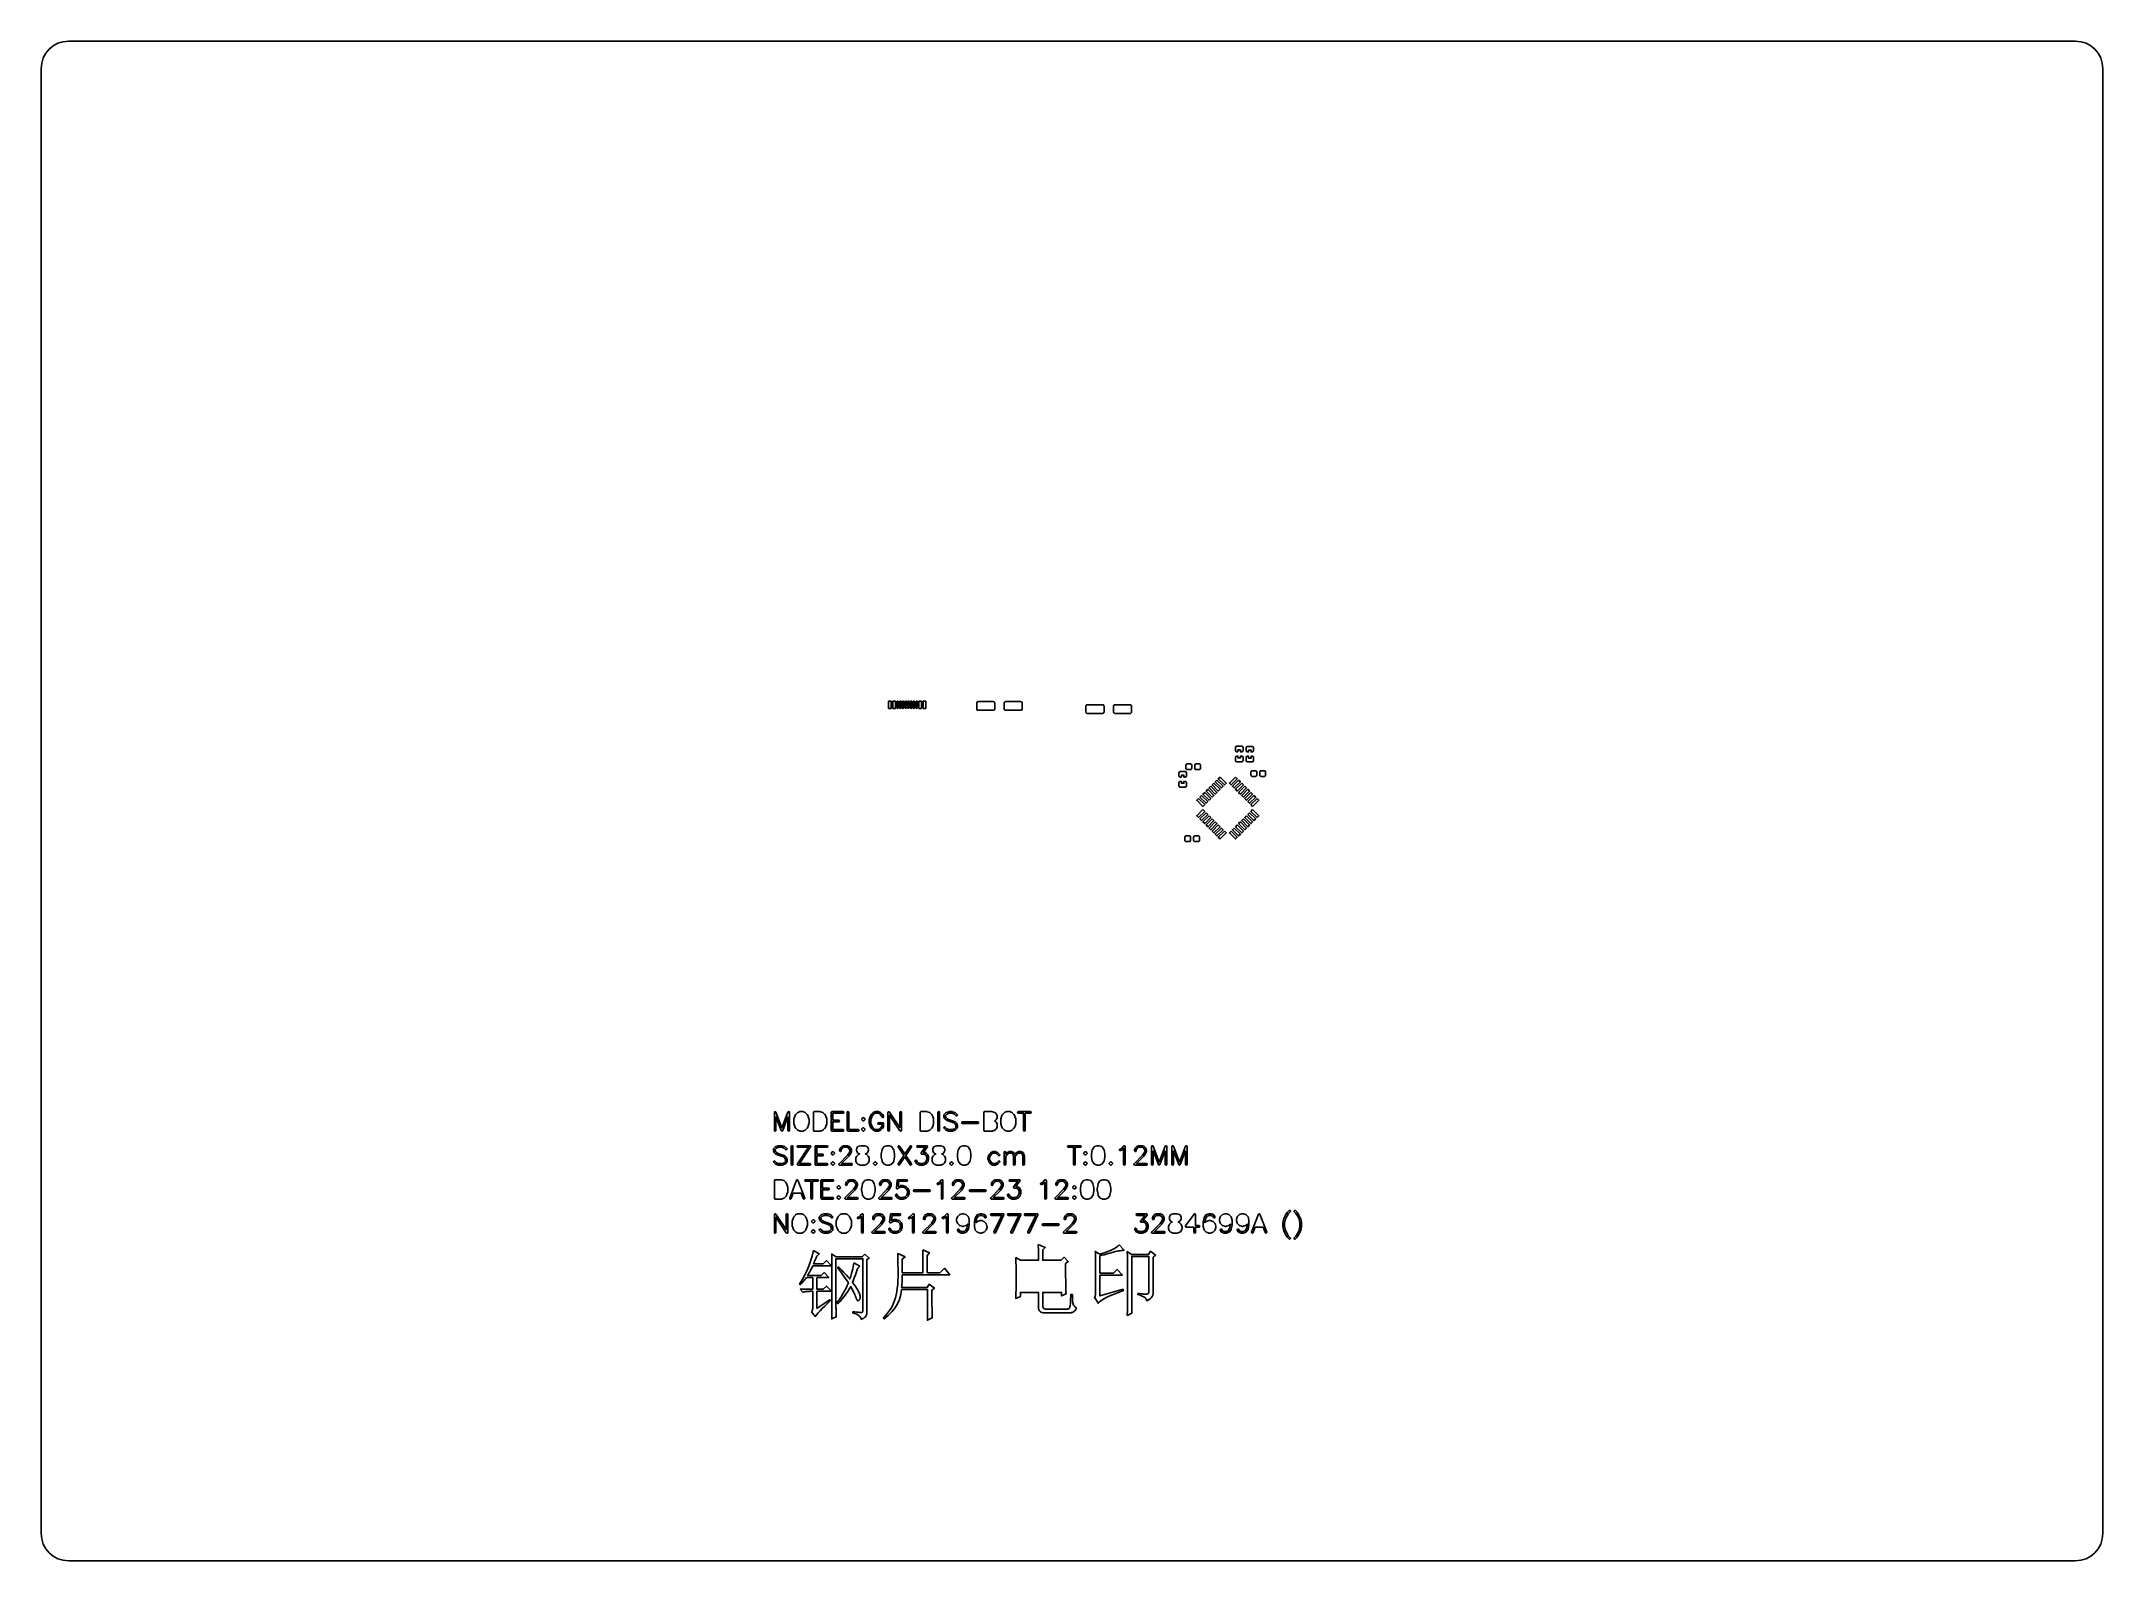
# Model space of a CAD drawing. Extents: x -190 to 190, y -140 to 140.
import ezdxf

# ---------------------------------------------------------------- set-up
doc = ezdxf.new("R2010")
doc.units = 0
doc.header["$MEASUREMENT"] = 0
doc.layers.get('0').update_dxf_attribs({"linetype": 'CONTINUOUS'})

msp = doc.modelspace()

# ---------------------------------------------------------------- linework, layer by layer
for points in [[(-189.999004, 135.00001, -0.414214), (-184.999004, 140), (-184.999004, 140), (185.000996, 140), (185.000996, 140, -0.414214), (190.000996, 135.00001), (190.000996, 135.00001), (190.000996, -135.00001), (190.000996, -135.00001, -0.414214), (185.000996, -140), (185.000996, -140), (-184.999004, -140), (-184.999004, -140, -0.414214), (-189.999004, -135.00001), (-189.999004, -135.00001), (-189.999004, 135.00001)], [(-32.014001, 18.287999, 1), (-32.253999, 18.287999), (-32.253999, 18.287999), (-32.253999, 17.187999), (-32.253999, 17.187999, 1), (-32.014001, 17.187999), (-32.014001, 17.187999), (-32.014001, 18.287999)], [(-31.513999, 18.287999, 1), (-31.753999, 18.287999), (-31.753999, 18.287999), (-31.753999, 17.187999), (-31.753999, 17.187999, 1), (-31.513999, 17.187999), (-31.513999, 17.187999), (-31.513999, 18.287999)], [(-31.013999, 18.287999, 1), (-31.254001, 18.287999), (-31.254001, 18.287999), (-31.254001, 17.187999), (-31.254001, 17.187999, 1), (-31.013999, 17.187999), (-31.013999, 17.187999), (-31.013999, 18.287999)], [(-30.513999, 18.287999, 1), (-30.753999, 18.287999), (-30.753999, 18.287999), (-30.753999, 17.187999), (-30.753999, 17.187999, 1), (-30.513999, 17.187999), (-30.513999, 17.187999), (-30.513999, 18.287999)], [(-30.014001, 18.287999, 1), (-30.254001, 18.287999), (-30.254001, 18.287999), (-30.254001, 17.187999), (-30.254001, 17.187999, 1), (-30.014001, 17.187999), (-30.014001, 17.187999), (-30.014001, 18.287999)], [(-29.513999, 18.287999, 1), (-29.753999, 18.287999), (-29.753999, 18.287999), (-29.753999, 17.187999), (-29.753999, 17.187999, 1), (-29.513999, 17.187999), (-29.513999, 17.187999), (-29.513999, 18.287999)], [(-29.014001, 18.287999, 1), (-29.254001, 18.287999), (-29.254001, 18.287999), (-29.254001, 17.187999), (-29.254001, 17.187999, 1), (-29.014001, 17.187999), (-29.014001, 17.187999), (-29.014001, 18.287999)], [(-28.513999, 18.287999, 1), (-28.753999, 18.287999), (-28.753999, 18.287999), (-28.753999, 17.187999), (-28.753999, 17.187999, 1), (-28.513999, 17.187999), (-28.513999, 17.187999), (-28.513999, 18.287999)], [(-52.062998, -57.383999, 0.814866), (-52.353999, -57.34), (-52.353999, -57.34), (-52.353999, -57.340996), (-52.353999, -57.340996), (-53.463003, -60.252998), (-53.463003, -60.252998), (-54.572002, -57.340996), (-54.572002, -57.340996), (-54.572002, -57.34), (-54.572002, -57.34, 0.83728), (-54.862998, -57.392002), (-54.862998, -57.392002), (-54.862998, -60.673999), (-54.862998, -60.673999, 1), (-54.563003, -60.673999), (-54.563003, -60.673999), (-54.563003, -58.207002), (-54.563003, -58.207002), (-53.605, -60.722998), (-53.605, -60.722998), (-53.603999, -60.723999), (-53.603999, -60.723999, 0.706405), (-53.321997, -60.723999), (-53.321997, -60.723999), (-53.321001, -60.722998), (-53.321001, -60.722998), (-52.363999, -58.207998), (-52.363999, -58.207998), (-52.363003, -58.207998), (-52.363003, -58.207998), (-52.363003, -60.673999), (-52.363003, -60.673999, 1), (-52.062998, -60.673999), (-52.062998, -60.673999), (-52.062998, -57.392002), (-52.062998, -57.392002, 0.011665), (-52.062998, -57.385), (-52.062998, -57.385), (-52.062998, -57.383999)], [(-49.49, -57.257998, 0.116434), (-49.557002, -57.241997), (-49.557002, -57.241997), (-50.182002, -57.241997), (-50.182002, -57.241997, 0.116427), (-50.248999, -57.257998), (-50.248999, -57.257998), (-50.561997, -57.415), (-50.561997, -57.415, 0.08061), (-50.600996, -57.442998), (-50.600996, -57.442998), (-50.912998, -57.755), (-50.912998, -57.755, 0.086609), (-50.942998, -57.797002), (-50.942998, -57.797002), (-50.942998, -57.797998), (-50.942998, -57.797998), (-51.096997, -58.107002), (-51.096997, -58.107002, 0.034434), (-51.105, -58.126001), (-51.105, -58.126001), (-51.261997, -58.593999), (-51.261997, -58.593999, 0.08168), (-51.27, -58.642002), (-51.27, -58.642002), (-51.27, -59.423999), (-51.27, -59.423999, 0.081672), (-51.261997, -59.471997), (-51.261997, -59.471997), (-51.105, -59.94), (-51.105, -59.94, 0.034433), (-51.096997, -59.958999), (-51.096997, -59.958999), (-50.941001, -60.272002), (-50.941001, -60.272002, 0.080612), (-50.912998, -60.311001), (-50.912998, -60.311001), (-50.600996, -60.623003), (-50.600996, -60.623003, 0.080607), (-50.561997, -60.651001), (-50.561997, -60.651001), (-50.248999, -60.807998), (-50.248999, -60.807998, 0.089409), (-50.197998, -60.823003), (-50.197998, -60.823003), (-50.182002, -60.823999), (-50.182002, -60.823999), (-49.557002, -60.823999), (-49.557002, -60.823999, 0.135356), (-49.48, -60.802998), (-49.48, -60.802998), (-49.477998, -60.802002), (-49.477998, -60.802002), (-49.178003, -60.651001), (-49.178003, -60.651001, 0.094862), (-49.132998, -60.617002), (-49.132998, -60.617002), (-49.132002, -60.616001), (-49.132002, -60.616001), (-48.826001, -60.311001), (-48.826001, -60.311001, 0.100945), (-48.792998, -60.261001), (-48.792998, -60.261001), (-48.792002, -60.26), (-48.792002, -60.26), (-48.641997, -59.958999), (-48.641997, -59.958999, 0.0535), (-48.631001, -59.928999), (-48.631001, -59.928999), (-48.63, -59.927998), (-48.63, -59.927998), (-48.477998, -59.471001), (-48.477998, -59.471001, 0.080085), (-48.47, -59.423999), (-48.47, -59.423999), (-48.47, -58.642002), (-48.47, -58.642002, 0.101357), (-48.482002, -58.582998), (-48.482002, -58.582998), (-48.482002, -58.582002), (-48.482002, -58.582002), (-48.633999, -58.127002), (-48.633999, -58.127002, 0.036019), (-48.641997, -58.107002), (-48.641997, -58.107002), (-48.641997, -58.106001), (-48.641997, -58.106001), (-48.797998, -57.793999), (-48.797998, -57.793999, 0.094854), (-48.831997, -57.748999), (-48.831997, -57.748999), (-48.833003, -57.748003), (-48.833003, -57.748003), (-49.138999, -57.442998), (-49.138999, -57.442998, 0.095636), (-49.186001, -57.411001), (-49.186001, -57.411001), (-49.187998, -57.41), (-49.187998, -57.41), (-49.49, -57.257998)], [(-46.383999, -57.25, 0.081677), (-46.432002, -57.241997), (-46.432002, -57.241997), (-47.525996, -57.241997), (-47.525996, -57.241997, 0.414214), (-47.676001, -57.392002), (-47.676001, -57.392002), (-47.676001, -60.673999), (-47.676001, -60.673999, 0.414214), (-47.525996, -60.823999), (-47.525996, -60.823999), (-46.432002, -60.823999), (-46.432002, -60.823999), (-46.416001, -60.823003), (-46.416001, -60.823003, 0.054807), (-46.383999, -60.816001), (-46.383999, -60.816001), (-45.915, -60.658999), (-45.915, -60.658999), (-45.912002, -60.657998), (-45.912002, -60.657998, 0.110018), (-45.857002, -60.623003), (-45.857002, -60.623003), (-45.545, -60.311001), (-45.545, -60.311001, 0.080608), (-45.517002, -60.272002), (-45.517002, -60.272002), (-45.361001, -59.958999), (-45.361001, -59.958999, 0.034433), (-45.352998, -59.94), (-45.352998, -59.94), (-45.196001, -59.471997), (-45.196001, -59.471997), (-45.196001, -59.471001), (-45.196001, -59.471001, 0.080085), (-45.187998, -59.423999), (-45.187998, -59.423999), (-45.187998, -58.642002), (-45.187998, -58.642002, 0.081677), (-45.196001, -58.593999), (-45.196001, -58.593999), (-45.352998, -58.126001), (-45.352998, -58.126001, 0.034434), (-45.361001, -58.107002), (-45.361001, -58.107002), (-45.515, -57.797998), (-45.515, -57.797998), (-45.515, -57.797002), (-45.515, -57.797002, 0.086609), (-45.545, -57.755), (-45.545, -57.755), (-45.857002, -57.442998), (-45.857002, -57.442998, 0.115361), (-45.915, -57.406997), (-45.915, -57.406997), (-46.383999, -57.25)], [(-42.212998, -57.542002, 1), (-42.212998, -57.241997), (-42.212998, -57.241997), (-44.245, -57.241997), (-44.245, -57.241997, 0.414214), (-44.395, -57.392002), (-44.395, -57.392002), (-44.395, -60.662002), (-44.395, -60.662002, 0.437788), (-44.245, -60.823999), (-44.245, -60.823999), (-42.212998, -60.823999), (-42.212998, -60.823999, 1), (-42.212998, -60.523999), (-42.212998, -60.523999), (-44.095, -60.523999), (-44.095, -60.523999), (-44.095, -59.105), (-44.095, -59.105), (-42.995, -59.105), (-42.995, -59.105, 1), (-42.995, -58.805), (-42.995, -58.805), (-44.095, -58.805), (-44.095, -58.805), (-44.095, -57.542002), (-44.095, -57.542002), (-42.212998, -57.542002)], [(-41.126001, -57.392002, 1), (-41.426001, -57.392002), (-41.426001, -57.392002), (-41.426001, -60.673999), (-41.426001, -60.673999, 0.414214), (-41.276001, -60.823999), (-41.276001, -60.823999), (-39.400999, -60.823999), (-39.400999, -60.823999, 1), (-39.400999, -60.523999), (-39.400999, -60.523999), (-41.126001, -60.523999), (-41.126001, -60.523999), (-41.126001, -57.392002)], [(-38.357002, -60.255, 0.414207), (-38.568999, -60.255), (-38.568999, -60.255), (-38.725999, -60.411001), (-38.725999, -60.411001, 0.41145), (-38.727, -60.621997), (-38.727, -60.621997), (-38.568999, -60.78), (-38.568999, -60.78, 0.433661), (-38.35, -60.772998), (-38.35, -60.772998), (-38.348999, -60.771997), (-38.348999, -60.771997), (-38.201001, -60.623003), (-38.201001, -60.623003, 0.433672), (-38.208, -60.403999), (-38.208, -60.403999), (-38.357002, -60.255)], [(-38.357002, -58.38, 0.414207), (-38.568999, -58.38), (-38.568999, -58.38), (-38.725999, -58.536001), (-38.725999, -58.536001, 0.414214), (-38.725999, -58.747998), (-38.725999, -58.747998), (-38.568999, -58.905), (-38.568999, -58.905, 0.433661), (-38.35, -58.897998), (-38.35, -58.897998), (-38.348999, -58.897002), (-38.348999, -58.897002), (-38.201001, -58.747998), (-38.201001, -58.747998, 0.433664), (-38.208, -58.528999), (-38.208, -58.528999), (-38.357002, -58.38)], [(-35.583999, -57.257998, 0.116431), (-35.650999, -57.241997), (-35.650999, -57.241997), (-36.276001, -57.241997), (-36.276001, -57.241997, 0.116431), (-36.343, -57.257998), (-36.343, -57.257998), (-36.655002, -57.415), (-36.655002, -57.415, 0.080607), (-36.694001, -57.442998), (-36.694001, -57.442998), (-37.007, -57.755), (-37.007, -57.755, 0.08661), (-37.037, -57.797002), (-37.037, -57.797002), (-37.037, -57.797998), (-37.037, -57.797998), (-37.191001, -58.107002), (-37.191001, -58.107002, 0.043391), (-37.200999, -58.130996), (-37.200999, -58.130996), (-37.200999, -58.132002), (-37.200999, -58.132002), (-37.354998, -58.595), (-37.354998, -58.595, 0.080087), (-37.363, -58.642002), (-37.363, -58.642002), (-37.363, -59.423999), (-37.363, -59.423999, 0.09386), (-37.353, -59.478999), (-37.353, -59.478999), (-37.352, -59.48), (-37.352, -59.48), (-37.199001, -59.938999), (-37.199001, -59.938999, 0.03452), (-37.191001, -59.957998), (-37.191001, -59.957998), (-37.191001, -59.958999), (-37.191001, -59.958999), (-37.035, -60.272002), (-37.035, -60.272002, 0.078238), (-37.007998, -60.31), (-37.007998, -60.31), (-37.007, -60.311001), (-37.007, -60.311001), (-36.694001, -60.623003), (-36.694001, -60.623003, 0.080605), (-36.655002, -60.651001), (-36.655002, -60.651001), (-36.343, -60.807998), (-36.343, -60.807998, 0.089405), (-36.292002, -60.823003), (-36.292002, -60.823003), (-36.276001, -60.823999), (-36.276001, -60.823999), (-35.650999, -60.823999), (-35.650999, -60.823999, 0.135349), (-35.574001, -60.802998), (-35.574001, -60.802998), (-35.572, -60.802002), (-35.572, -60.802002), (-35.271001, -60.651001), (-35.271001, -60.651001, 0.094858), (-35.225999, -60.617002), (-35.225999, -60.617002), (-34.92, -60.311001), (-34.92, -60.311001, 0.100943), (-34.887002, -60.261001), (-34.887002, -60.261001), (-34.885999, -60.26), (-34.885999, -60.26), (-34.736001, -59.958999), (-34.736001, -59.958999, 0.11644), (-34.72, -59.891997), (-34.72, -59.891997), (-34.72, -59.423999), (-34.72, -59.423999, 0.414214), (-34.869998, -59.273999), (-34.869998, -59.273999), (-35.650999, -59.273999), (-35.650999, -59.273999, 1), (-35.650999, -59.573999), (-35.650999, -59.573999), (-35.020002, -59.573999), (-35.020002, -59.573999), (-35.020002, -59.857002), (-35.020002, -59.857002), (-35.149001, -60.115), (-35.149001, -60.115), (-35.149001, -60.116001), (-35.149001, -60.116001), (-35.427, -60.393999), (-35.427, -60.393999), (-35.686001, -60.523999), (-35.686001, -60.523999), (-36.240999, -60.523999), (-36.240999, -60.523999), (-36.499001, -60.393999), (-36.499001, -60.393999), (-36.5, -60.392998), (-36.5, -60.392998), (-36.777998, -60.116001), (-36.777998, -60.116001), (-36.777998, -60.115), (-36.777998, -60.115), (-36.919001, -59.833003), (-36.919001, -59.833003), (-36.919001, -59.831997), (-36.919001, -59.831997), (-37.062998, -59.4), (-37.062998, -59.4), (-37.062998, -58.664004), (-37.062998, -58.664004), (-37.062, -58.662998), (-37.062, -58.662998), (-36.918, -58.23), (-36.918, -58.23), (-36.917002, -58.228999), (-36.917002, -58.228999), (-36.777002, -57.948999), (-36.777002, -57.948999), (-36.775999, -57.948003), (-36.775999, -57.948003), (-36.499001, -57.672002), (-36.499001, -57.672002), (-36.497, -57.671001), (-36.497, -57.671001), (-36.240999, -57.542002), (-36.240999, -57.542002), (-35.686001, -57.542002), (-35.686001, -57.542002), (-35.429001, -57.671001), (-35.429001, -57.671001), (-35.427, -57.672002), (-35.427, -57.672002), (-35.15, -57.948999), (-35.15, -57.948999), (-35.004001, -58.241001), (-35.004001, -58.241001, 0.999996), (-34.736001, -58.107002), (-34.736001, -58.107002), (-34.892, -57.793999), (-34.892, -57.793999, 0.09486), (-34.926001, -57.748999), (-34.926001, -57.748999), (-35.232, -57.442998), (-35.232, -57.442998, 0.095632), (-35.278999, -57.411001), (-35.278999, -57.411001), (-35.280999, -57.41), (-35.280999, -57.41), (-35.583999, -57.257998)], [(-31.438, -57.392002, 1), (-31.737998, -57.392002), (-31.737998, -57.392002), (-31.737998, -60.177998), (-31.737998, -60.177998), (-33.651001, -57.309004), (-33.651001, -57.309004, 0.008343), (-33.654001, -57.305), (-33.654001, -57.305), (-33.654001, -57.303999), (-33.654001, -57.303999, 0.727848), (-33.925999, -57.392002), (-33.925999, -57.392002), (-33.925999, -60.673999), (-33.925999, -60.673999, 1), (-33.626001, -60.673999), (-33.626001, -60.673999), (-33.626001, -57.888003), (-33.626001, -57.888003), (-31.718, -60.75), (-31.718, -60.75), (-31.717, -60.751001), (-31.717, -60.751001, 0.264054), (-31.588, -60.823999), (-31.588, -60.823999), (-31.569998, -60.823003), (-31.569998, -60.823003, 0.379419), (-31.438, -60.673999), (-31.438, -60.673999), (-31.438, -57.392002)], [(-26.697, -57.25, 0.081673), (-26.745, -57.241997), (-26.745, -57.241997), (-27.837998, -57.241997), (-27.837998, -57.241997, 0.414214), (-27.988, -57.392002), (-27.988, -57.392002), (-27.988, -60.673999), (-27.988, -60.673999, 0.414214), (-27.837998, -60.823999), (-27.837998, -60.823999), (-26.745, -60.823999), (-26.745, -60.823999, 0.081673), (-26.697, -60.816001), (-26.697, -60.816001), (-26.228, -60.658999), (-26.228, -60.658999), (-26.225, -60.657998), (-26.225, -60.657998, 0.110018), (-26.17, -60.623003), (-26.17, -60.623003), (-25.857, -60.311001), (-25.857, -60.311001), (-25.855999, -60.31), (-25.855999, -60.31, 0.078234), (-25.829001, -60.272002), (-25.829001, -60.272002), (-25.673, -59.958999), (-25.673, -59.958999), (-25.673, -59.957998), (-25.673, -59.957998, 0.03452), (-25.665, -59.938999), (-25.665, -59.938999), (-25.512, -59.48), (-25.512, -59.48), (-25.511001, -59.478999), (-25.511001, -59.478999, 0.09386), (-25.501001, -59.423999), (-25.501001, -59.423999), (-25.501001, -58.642002), (-25.501001, -58.642002, 0.080085), (-25.508999, -58.595), (-25.508999, -58.595), (-25.663, -58.132002), (-25.663, -58.132002), (-25.663, -58.130996), (-25.663, -58.130996, 0.043392), (-25.673, -58.107002), (-25.673, -58.107002), (-25.827, -57.797998), (-25.827, -57.797998), (-25.827, -57.797002), (-25.827, -57.797002, 0.08661), (-25.857, -57.755), (-25.857, -57.755), (-26.17, -57.442998), (-26.17, -57.442998, 0.115365), (-26.228, -57.406997), (-26.228, -57.406997), (-26.697, -57.25)], [(-24.407, -57.392002, 1), (-24.707, -57.392002), (-24.707, -57.392002), (-24.707, -60.673999), (-24.707, -60.673999, 1), (-24.407, -60.673999), (-24.407, -60.673999), (-24.407, -57.392002)], [(-22.008999, -57.25, 0.081673), (-22.057, -57.241997), (-22.057, -57.241997), (-22.682, -57.241997), (-22.682, -57.241997, 0.081673), (-22.73, -57.25), (-22.73, -57.25), (-23.198999, -57.406997), (-23.198999, -57.406997, 0.115365), (-23.257, -57.442998), (-23.257, -57.442998), (-23.568999, -57.755), (-23.568999, -57.755, 0.198915), (-23.613, -57.861001), (-23.613, -57.861001), (-23.613, -58.173999), (-23.613, -58.173999, 0.125494), (-23.595, -58.246001), (-23.595, -58.246001), (-23.593999, -58.247002), (-23.593999, -58.247002), (-23.441001, -58.552998), (-23.441001, -58.552998, 0.080611), (-23.413, -58.591997), (-23.413, -58.591997), (-23.257, -58.747998), (-23.257, -58.747998, 0.080614), (-23.218, -58.776001), (-23.218, -58.776001), (-22.905, -58.933003), (-22.905, -58.933003, 0.039712), (-22.883, -58.942002), (-22.883, -58.942002), (-22.879001, -58.942998), (-22.879001, -58.942998), (-21.963, -59.247998), (-21.963, -59.247998), (-21.96, -59.248999), (-21.96, -59.248999), (-21.678999, -59.388999), (-21.678999, -59.388999), (-21.677, -59.39), (-21.677, -59.39), (-21.555999, -59.512002), (-21.555999, -59.512002), (-21.555, -59.512998), (-21.555, -59.512998), (-21.427, -59.768999), (-21.427, -59.768999), (-21.425999, -59.77), (-21.425999, -59.77), (-21.425999, -60.143003), (-21.425999, -60.143003), (-21.669001, -60.385996), (-21.669001, -60.385996), (-22.081001, -60.523999), (-22.081001, -60.523999), (-22.658, -60.523999), (-22.658, -60.523999), (-23.07, -60.385996), (-23.07, -60.385996), (-23.357, -60.098999), (-23.357, -60.098999, 1.000006), (-23.568999, -60.311001), (-23.568999, -60.311001), (-23.263999, -60.616001), (-23.263999, -60.616001, 0.1321), (-23.198999, -60.658999), (-23.198999, -60.658999), (-22.739001, -60.812998), (-22.739001, -60.812998), (-22.736001, -60.813999), (-22.736001, -60.813999, 0.092296), (-22.682, -60.823999), (-22.682, -60.823999), (-22.057, -60.823999), (-22.057, -60.823999), (-22.041001, -60.823003), (-22.041001, -60.823003, 0.054807), (-22.008999, -60.816001), (-22.008999, -60.816001), (-21.54, -60.658999), (-21.54, -60.658999, 0.115359), (-21.482, -60.623003), (-21.482, -60.623003), (-21.168999, -60.31), (-21.168999, -60.31, 0.196462), (-21.126001, -60.205), (-21.126001, -60.205), (-21.126001, -59.735996), (-21.126001, -59.735996, 0.116431), (-21.142, -59.668999), (-21.142, -59.668999), (-21.298, -59.356997), (-21.298, -59.356997, 0.080611), (-21.326001, -59.317998), (-21.326001, -59.317998), (-21.482, -59.161001), (-21.482, -59.161001, 0.080614), (-21.521001, -59.133003), (-21.521001, -59.133003), (-21.833999, -58.977002), (-21.833999, -58.977002), (-21.835, -58.977002), (-21.835, -58.977002, 0.034521), (-21.853999, -58.968999), (-21.853999, -58.968999), (-22.778999, -58.661001), (-22.778999, -58.661001), (-22.780999, -58.66), (-22.780999, -58.66), (-23.062, -58.518999), (-23.062, -58.518999), (-23.183999, -58.396997), (-23.183999, -58.396997), (-23.183999, -58.396001), (-23.183999, -58.396001), (-23.313, -58.138003), (-23.313, -58.138003), (-23.313, -57.922998), (-23.313, -57.922998), (-23.07, -57.68), (-23.07, -57.68), (-23.067, -57.678999), (-23.067, -57.678999), (-22.658, -57.542002), (-22.658, -57.542002), (-22.081001, -57.542002), (-22.081001, -57.542002), (-21.672, -57.678999), (-21.672, -57.678999), (-21.669001, -57.68), (-21.669001, -57.68), (-21.382, -57.967002), (-21.382, -57.967002, 1.000006), (-21.17, -57.755), (-21.17, -57.755), (-21.482, -57.442998), (-21.482, -57.442998, 0.126063), (-21.546001, -57.405), (-21.546001, -57.405), (-21.548999, -57.403999), (-21.548999, -57.403999), (-22.008999, -57.25)], [(-17.37, -59.416997, 1), (-17.37, -59.117002), (-17.37, -59.117002), (-20.182001, -59.117002), (-20.182001, -59.117002, 1), (-20.182001, -59.416997), (-20.182001, -59.416997), (-17.37, -59.416997)], [(-14.665, -57.25, 0.081671), (-14.712999, -57.241997), (-14.712999, -57.241997), (-16.12, -57.241997), (-16.12, -57.241997, 0.414214), (-16.27, -57.392002), (-16.27, -57.392002), (-16.27, -60.662002), (-16.27, -60.662002, 0.437788), (-16.12, -60.823999), (-16.12, -60.823999), (-14.712999, -60.823999), (-14.712999, -60.823999, 0.081671), (-14.665, -60.816001), (-14.665, -60.816001), (-14.197001, -60.658999), (-14.197001, -60.658999, 0.11536), (-14.139, -60.623003), (-14.139, -60.623003), (-13.982, -60.467002), (-13.982, -60.467002), (-13.981, -60.466001), (-13.981, -60.466001, 0.078236), (-13.953999, -60.428003), (-13.953999, -60.428003), (-13.798, -60.116001), (-13.798, -60.116001), (-13.797, -60.115), (-13.797, -60.115, 0.114174), (-13.782001, -60.048999), (-13.782001, -60.048999), (-13.782001, -59.58), (-13.782001, -59.58, 0.116438), (-13.798, -59.512998), (-13.798, -59.512998), (-13.952, -59.203999), (-13.952, -59.203999), (-13.952, -59.202998), (-13.952, -59.202998, 0.086603), (-13.982, -59.161001), (-13.982, -59.161001), (-14.139, -59.005), (-14.139, -59.005, 0.116969), (-14.197999, -58.968999), (-14.197999, -58.968999), (-14.24, -58.955), (-14.24, -58.955), (-14.207, -58.943999), (-14.207, -58.943999), (-14.203, -58.942998), (-14.203, -58.942998, 0.126061), (-14.139, -58.905), (-14.139, -58.905), (-13.982, -58.747998), (-13.982, -58.747998, 0.080611), (-13.953999, -58.708999), (-13.953999, -58.708999), (-13.798, -58.396997), (-13.798, -58.396997, 0.116431), (-13.782001, -58.33), (-13.782001, -58.33), (-13.782001, -58.017002), (-13.782001, -58.017002, 0.116438), (-13.798, -57.95), (-13.798, -57.95), (-13.953999, -57.638003), (-13.953999, -57.638003, 0.080617), (-13.982, -57.598999), (-13.982, -57.598999), (-14.139, -57.442998), (-14.139, -57.442998, 0.115366), (-14.197001, -57.406997), (-14.197001, -57.406997), (-14.665, -57.25)], [(-11.365, -57.257998, 0.116432), (-11.432001, -57.241997), (-11.432001, -57.241997), (-12.057, -57.241997), (-12.057, -57.241997, 0.101351), (-12.116, -57.254004), (-12.116, -57.254004), (-12.117999, -57.255), (-12.117999, -57.255, 0.01119), (-12.124, -57.257998), (-12.124, -57.257998), (-12.437, -57.415), (-12.437, -57.415, 0.08061), (-12.476, -57.442998), (-12.476, -57.442998), (-12.787999, -57.755), (-12.787999, -57.755, 0.086611), (-12.818, -57.797002), (-12.818, -57.797002), (-12.818, -57.797998), (-12.818, -57.797998), (-12.972, -58.107002), (-12.972, -58.107002, 0.034432), (-12.98, -58.126001), (-12.98, -58.126001), (-13.137, -58.593999), (-13.137, -58.593999, 0.081678), (-13.145, -58.642002), (-13.145, -58.642002), (-13.145, -59.423999), (-13.145, -59.423999, 0.080086), (-13.137, -59.471001), (-13.137, -59.471001), (-13.137, -59.471997), (-13.137, -59.471997), (-12.98, -59.94), (-12.98, -59.94, 0.034432), (-12.972, -59.958999), (-12.972, -59.958999), (-12.816, -60.272002), (-12.816, -60.272002, 0.078235), (-12.789, -60.31), (-12.789, -60.31), (-12.476, -60.623003), (-12.476, -60.623003, 0.076852), (-12.439, -60.65), (-12.439, -60.65), (-12.437, -60.651001), (-12.437, -60.651001), (-12.124, -60.807998), (-12.124, -60.807998, 0.116436), (-12.057, -60.823999), (-12.057, -60.823999), (-11.432001, -60.823999), (-11.432001, -60.823999, 0.135354), (-11.355, -60.802998), (-11.355, -60.802998), (-11.353, -60.802002), (-11.353, -60.802002), (-11.052999, -60.651001), (-11.052999, -60.651001, 0.094853), (-11.008, -60.617002), (-11.008, -60.617002), (-11.007, -60.616001), (-11.007, -60.616001), (-10.701, -60.311001), (-10.701, -60.311001, 0.100944), (-10.668, -60.261001), (-10.668, -60.261001), (-10.667, -60.26), (-10.667, -60.26), (-10.517001, -59.958999), (-10.517001, -59.958999, 0.053503), (-10.506001, -59.928999), (-10.506001, -59.928999), (-10.505, -59.927998), (-10.505, -59.927998), (-10.353, -59.471001), (-10.353, -59.471001, 0.080086), (-10.345, -59.423999), (-10.345, -59.423999), (-10.345, -58.642002), (-10.345, -58.642002, 0.101355), (-10.357, -58.582998), (-10.357, -58.582998), (-10.357, -58.582002), (-10.357, -58.582002), (-10.509, -58.127002), (-10.509, -58.127002, 0.036021), (-10.517001, -58.107002), (-10.517001, -58.107002), (-10.517001, -58.106001), (-10.517001, -58.106001), (-10.672999, -57.793999), (-10.672999, -57.793999, 0.094859), (-10.707001, -57.748999), (-10.707001, -57.748999), (-10.707999, -57.748003), (-10.707999, -57.748003), (-11.013999, -57.442998), (-11.013999, -57.442998, 0.095634), (-11.061, -57.411001), (-11.061, -57.411001), (-11.063, -57.41), (-11.063, -57.41), (-11.365, -57.257998)], [(-7.682, -57.542002, 1), (-7.682, -57.241997), (-7.682, -57.241997), (-9.87, -57.241997), (-9.87, -57.241997, 1), (-9.87, -57.542002), (-9.87, -57.542002), (-8.926, -57.542002), (-8.926, -57.542002), (-8.926, -60.673999), (-8.926, -60.673999, 1), (-8.626, -60.673999), (-8.626, -60.673999), (-8.626, -57.542002), (-8.626, -57.542002), (-7.682, -57.542002)], [(-53.415, -63.52, 0.081677), (-53.463003, -63.511997), (-53.463003, -63.511997), (-54.087998, -63.511997), (-54.087998, -63.511997, 0.081677), (-54.136001, -63.52), (-54.136001, -63.52), (-54.605, -63.676997), (-54.605, -63.676997, 0.115361), (-54.662998, -63.712998), (-54.662998, -63.712998), (-54.976001, -64.025), (-54.976001, -64.025, 0.198912), (-55.02, -64.131001), (-55.02, -64.131001), (-55.02, -64.443999), (-55.02, -64.443999, 0.125492), (-55.002002, -64.516001), (-55.002002, -64.516001), (-55.000996, -64.516997), (-55.000996, -64.516997), (-54.846997, -64.823003), (-54.846997, -64.823003, 0.080602), (-54.818999, -64.861997), (-54.818999, -64.861997), (-54.662998, -65.017998), (-54.662998, -65.017998, 0.080608), (-54.623999, -65.045996), (-54.623999, -65.045996), (-54.311997, -65.202998), (-54.311997, -65.202998, 0.03971), (-54.29, -65.211997), (-54.29, -65.211997), (-54.286001, -65.213003), (-54.286001, -65.213003), (-53.368999, -65.517998), (-53.368999, -65.517998), (-53.366001, -65.518999), (-53.366001, -65.518999), (-53.083999, -65.66), (-53.083999, -65.66), (-52.961001, -65.783003), (-52.961001, -65.783003), (-52.832998, -66.039004), (-52.832998, -66.039004), (-52.832002, -66.04), (-52.832002, -66.04), (-52.832002, -66.412998), (-52.832002, -66.412998), (-53.075, -66.655005), (-53.075, -66.655005), (-53.076001, -66.656001), (-53.076001, -66.656001), (-53.486997, -66.793999), (-53.486997, -66.793999), (-54.063999, -66.793999), (-54.063999, -66.793999), (-54.476001, -66.656001), (-54.476001, -66.656001), (-54.476997, -66.655005), (-54.476997, -66.655005), (-54.763999, -66.368999), (-54.763999, -66.368999, 1.000023), (-54.976001, -66.581001), (-54.976001, -66.581001), (-54.671001, -66.885), (-54.671001, -66.885), (-54.67, -66.886001), (-54.67, -66.886001, 0.132099), (-54.605, -66.928999), (-54.605, -66.928999), (-54.145, -67.083003), (-54.145, -67.083003), (-54.141997, -67.083999), (-54.141997, -67.083999, 0.092295), (-54.087998, -67.093999), (-54.087998, -67.093999), (-53.463003, -67.093999), (-53.463003, -67.093999, 0.081682), (-53.415, -67.085996), (-53.415, -67.085996), (-52.947002, -66.928999), (-52.947002, -66.928999, 0.115369), (-52.888999, -66.892998), (-52.888999, -66.892998), (-52.575996, -66.581001), (-52.575996, -66.581001, 0.198912), (-52.531997, -66.474995), (-52.531997, -66.474995), (-52.531997, -66.005996), (-52.531997, -66.005996, 0.116419), (-52.547998, -65.939004), (-52.547998, -65.939004), (-52.703999, -65.627002), (-52.703999, -65.627002, 0.080613), (-52.731997, -65.587998), (-52.731997, -65.587998), (-52.888999, -65.431001), (-52.888999, -65.431001, 0.080621), (-52.928003, -65.402998), (-52.928003, -65.402998), (-53.24, -65.246997), (-53.24, -65.246997), (-53.241001, -65.246997), (-53.241001, -65.246997, 0.034519), (-53.26, -65.238999), (-53.26, -65.238999), (-54.186001, -64.930996), (-54.186001, -64.930996), (-54.187998, -64.93), (-54.187998, -64.93), (-54.467998, -64.788999), (-54.467998, -64.788999), (-54.591001, -64.666001), (-54.591001, -64.666001), (-54.591001, -64.664995), (-54.591001, -64.664995), (-54.72, -64.407998), (-54.72, -64.407998), (-54.72, -64.193003), (-54.72, -64.193003), (-54.718999, -64.191997), (-54.718999, -64.191997), (-54.476001, -63.95), (-54.476001, -63.95), (-54.473003, -63.948994), (-54.473003, -63.948994), (-54.063999, -63.812002), (-54.063999, -63.812002), (-53.486997, -63.812002), (-53.486997, -63.812002), (-53.079004, -63.948994), (-53.079004, -63.948994), (-53.076001, -63.95), (-53.076001, -63.95), (-52.788003, -64.236997), (-52.788003, -64.236997, 1), (-52.575996, -64.025), (-52.575996, -64.025), (-52.888999, -63.712998), (-52.888999, -63.712998, 0.126067), (-52.953003, -63.675), (-52.953003, -63.675), (-52.956001, -63.674004), (-52.956001, -63.674004), (-53.415, -63.52)], [(-51.437998, -63.662002, 1), (-51.738003, -63.662002), (-51.738003, -63.662002), (-51.738003, -66.944004), (-51.738003, -66.944004, 1), (-51.437998, -66.944004), (-51.437998, -66.944004), (-51.437998, -63.662002)], [(-48.168999, -63.602002, 0.298598), (-48.307002, -63.511997), (-48.307002, -63.511997), (-50.495, -63.511997), (-50.495, -63.511997, 1), (-50.495, -63.812002), (-50.495, -63.812002), (-48.586997, -63.812002), (-48.586997, -63.812002), (-50.616997, -66.855996), (-50.616997, -66.855996), (-50.616997, -66.857002), (-50.616997, -66.857002, 0.569273), (-50.512998, -67.092998), (-50.512998, -67.092998), (-50.495, -67.093999), (-50.495, -67.093999), (-48.307002, -67.093999), (-48.307002, -67.093999, 1), (-48.307002, -66.793999), (-48.307002, -66.793999), (-50.215, -66.793999), (-50.215, -66.793999), (-48.181997, -63.745), (-48.181997, -63.745, 0.252723), (-48.168999, -63.602998), (-48.168999, -63.602998), (-48.168999, -63.602002)], [(-45.182002, -63.812002, 1), (-45.182002, -63.511997), (-45.182002, -63.511997), (-47.212998, -63.511997), (-47.212998, -63.511997, 0.414214), (-47.362998, -63.662002), (-47.362998, -63.662002), (-47.362998, -66.944004), (-47.362998, -66.944004, 0.414214), (-47.212998, -67.093999), (-47.212998, -67.093999), (-45.182002, -67.093999), (-45.182002, -67.093999, 1), (-45.182002, -66.793999), (-45.182002, -66.793999), (-47.063003, -66.793999), (-47.063003, -66.793999), (-47.063003, -65.375), (-47.063003, -65.375), (-45.963003, -65.375), (-45.963003, -65.375, 1), (-45.963003, -65.075005), (-45.963003, -65.075005), (-47.063003, -65.075005), (-47.063003, -65.075005), (-47.063003, -63.812002), (-47.063003, -63.812002), (-45.182002, -63.812002)], [(-41.365, -63.528003, 0.116438), (-41.432002, -63.511997), (-41.432002, -63.511997), (-42.057002, -63.511997), (-42.057002, -63.511997, 0.116431), (-42.123999, -63.528003), (-42.123999, -63.528003), (-42.427002, -63.68), (-42.427002, -63.68), (-42.428999, -63.681001), (-42.428999, -63.681001, 0.09563), (-42.475996, -63.712998), (-42.475996, -63.712998), (-42.626001, -63.863003), (-42.626001, -63.863003, 0.094858), (-42.66, -63.908003), (-42.66, -63.908003), (-42.808999, -64.205996), (-42.808999, -64.205996), (-42.808999, -64.207002), (-42.808999, -64.207002, 0.141456), (-42.831997, -64.286997), (-42.831997, -64.286997), (-42.831997, -64.443999), (-42.831997, -64.443999, 1), (-42.532002, -64.443999), (-42.532002, -64.443999), (-42.532002, -64.322002), (-42.532002, -64.322002), (-42.531001, -64.320996), (-42.531001, -64.320996), (-42.401997, -64.062998), (-42.401997, -64.062998), (-42.280996, -63.942002), (-42.280996, -63.942002), (-42.278999, -63.941001), (-42.278999, -63.941001), (-42.022002, -63.812002), (-42.022002, -63.812002), (-41.467002, -63.812002), (-41.467002, -63.812002), (-41.211001, -63.941001), (-41.211001, -63.941001), (-41.208999, -63.942002), (-41.208999, -63.942002), (-41.087002, -64.062998), (-41.087002, -64.062998), (-41.086001, -64.064004), (-41.086001, -64.064004), (-40.957998, -64.32), (-40.957998, -64.32), (-40.957, -64.320996), (-40.957, -64.320996), (-40.957, -64.565005), (-40.957, -64.565005), (-41.09, -64.831006), (-41.09, -64.831006), (-41.09, -64.832002), (-41.09, -64.832002), (-41.391997, -65.283999), (-41.391997, -65.283999), (-41.391997, -65.284995), (-41.391997, -65.284995), (-42.943999, -66.837998), (-42.943999, -66.837998, 0.668187), (-42.837998, -67.093999), (-42.837998, -67.093999), (-40.651001, -67.093999), (-40.651001, -67.093999, 1), (-40.651001, -66.793999), (-40.651001, -66.793999), (-42.475996, -66.793999), (-42.475996, -66.793999), (-41.17, -65.486997), (-41.17, -65.486997, 0.049853), (-41.150996, -65.463999), (-41.150996, -65.463999), (-40.838, -64.995), (-40.838, -64.995), (-40.838, -64.993999), (-40.838, -64.993999, 0.02924), (-40.828999, -64.979004), (-40.828999, -64.979004), (-40.672998, -64.667002), (-40.672998, -64.667002, 0.116434), (-40.657, -64.6), (-40.657, -64.6), (-40.657, -64.286997), (-40.657, -64.286997, 0.116434), (-40.672998, -64.219995), (-40.672998, -64.219995), (-40.828999, -63.908003), (-40.828999, -63.908003, 0.080616), (-40.857, -63.868999), (-40.857, -63.868999), (-41.013999, -63.712998), (-41.013999, -63.712998, 0.080615), (-41.053003, -63.685), (-41.053003, -63.685), (-41.365, -63.528003)], [(-38.258999, -63.52, 0.081673), (-38.307, -63.511997), (-38.307, -63.511997), (-38.932, -63.511997), (-38.932, -63.511997, 0.050371), (-38.962, -63.515), (-38.962, -63.515), (-38.966001, -63.515996), (-38.966001, -63.515996, 0.024297), (-38.98, -63.52), (-38.98, -63.52), (-39.448999, -63.676997), (-39.448999, -63.676997, 0.204013), (-39.537002, -63.755), (-39.537002, -63.755), (-39.537002, -63.755996), (-39.537002, -63.755996), (-39.691001, -64.064004), (-39.691001, -64.064004, 0.116429), (-39.707002, -64.131001), (-39.707002, -64.131001), (-39.707002, -64.443999), (-39.707002, -64.443999, 0.125492), (-39.689001, -64.516001), (-39.689001, -64.516001), (-39.687998, -64.516997), (-39.687998, -64.516997), (-39.535, -64.823003), (-39.535, -64.823003, 0.162268), (-39.468, -64.889995), (-39.468, -64.889995), (-39.166997, -65.04), (-39.166997, -65.04), (-39.165999, -65.040996), (-39.165999, -65.040996), (-39.283, -65.08), (-39.283, -65.08, 0.133048), (-39.351001, -65.118999), (-39.351001, -65.118999), (-39.657, -65.425), (-39.657, -65.425, 0.094868), (-39.691001, -65.470005), (-39.691001, -65.470005), (-39.843999, -65.775996), (-39.843999, -65.775996), (-39.843999, -65.776997), (-39.843999, -65.776997, 0.127784), (-39.863, -65.849995), (-39.863, -65.849995), (-39.863, -66.310005), (-39.863, -66.310005, 0.131638), (-39.847002, -66.386001), (-39.847002, -66.386001), (-39.697, -66.685996), (-39.697, -66.685996), (-39.696001, -66.687002), (-39.696001, -66.687002, 0.100939), (-39.662998, -66.736997), (-39.662998, -66.736997), (-39.514001, -66.886001), (-39.514001, -66.886001, 0.132103), (-39.448999, -66.928999), (-39.448999, -66.928999), (-38.988999, -67.083003), (-38.988999, -67.083003), (-38.986001, -67.083999), (-38.986001, -67.083999, 0.092299), (-38.932, -67.093999), (-38.932, -67.093999), (-38.307, -67.093999), (-38.307, -67.093999, 0.081679), (-38.258999, -67.085996), (-38.258999, -67.085996), (-37.79, -66.928999), (-37.79, -66.928999, 0.115362), (-37.732002, -66.892998), (-37.732002, -66.892998), (-37.575, -66.735996), (-37.575, -66.735996, 0.078237), (-37.547998, -66.697998), (-37.547998, -66.697998), (-37.392002, -66.386001), (-37.392002, -66.386001, 0.116445), (-37.376001, -66.318994), (-37.376001, -66.318994), (-37.376001, -65.849995), (-37.376001, -65.849995, 0.116423), (-37.392002, -65.783003), (-37.392002, -65.783003), (-37.546001, -65.474004), (-37.546001, -65.474004), (-37.546001, -65.472998), (-37.546001, -65.472998, 0.086605), (-37.576001, -65.431001), (-37.576001, -65.431001), (-37.888999, -65.118999), (-37.888999, -65.118999, 0.116973), (-37.948, -65.082998), (-37.948, -65.082998), (-38.074001, -65.040996), (-38.074001, -65.040996), (-38.072002, -65.04), (-38.072002, -65.04), (-37.771001, -64.889995), (-37.771001, -64.889995, 0.162272), (-37.703999, -64.823003), (-37.703999, -64.823003), (-37.703, -64.822002), (-37.703, -64.822002), (-37.547998, -64.511001), (-37.547998, -64.511001, 0.131649), (-37.532002, -64.435), (-37.532002, -64.435), (-37.532002, -64.131001), (-37.532002, -64.131001, 0.127793), (-37.551001, -64.057998), (-37.551001, -64.057998), (-37.551001, -64.057002), (-37.551001, -64.057002), (-37.703999, -63.752002), (-37.703999, -63.752002, 0.203307), (-37.793, -63.676001), (-37.793, -63.676001), (-37.795999, -63.675), (-37.795999, -63.675), (-38.258999, -63.52)], [(-33.728, -63.52, 0.081673), (-33.776001, -63.511997), (-33.776001, -63.511997), (-34.088, -63.511997), (-34.088, -63.511997, 0.081673), (-34.136001, -63.52), (-34.136001, -63.52), (-34.605, -63.676997), (-34.605, -63.676997, 0.166174), (-34.681997, -63.736001), (-34.681997, -63.736001), (-34.995, -64.203999), (-34.995, -64.203999, 0.101779), (-35.018, -64.26), (-35.018, -64.26), (-35.018, -64.260996), (-35.018, -64.260996), (-35.172998, -65.04), (-35.172998, -65.04, 0.048732), (-35.176001, -65.068999), (-35.176001, -65.068999), (-35.176001, -65.536997), (-35.176001, -65.536997, 0.053645), (-35.172998, -65.568999), (-35.172998, -65.568999), (-35.172, -65.569995), (-35.172, -65.569995), (-35.017, -66.348003), (-35.017, -66.348003, 0.098153), (-34.995, -66.402002), (-34.995, -66.402002), (-34.681997, -66.869995), (-34.681997, -66.869995, 0.160762), (-34.607998, -66.927998), (-34.607998, -66.927998), (-34.605, -66.928999), (-34.605, -66.928999), (-34.136001, -67.085996), (-34.136001, -67.085996, 0.081679), (-34.088, -67.093999), (-34.088, -67.093999), (-33.776001, -67.093999), (-33.776001, -67.093999, 0.092299), (-33.722, -67.083999), (-33.722, -67.083999), (-33.718999, -67.083003), (-33.718999, -67.083003), (-33.259001, -66.928999), (-33.259001, -66.928999, 0.166178), (-33.182, -66.869995), (-33.182, -66.869995), (-33.181001, -66.868999), (-33.181001, -66.868999), (-32.869998, -66.402002), (-32.869998, -66.402002, 0.108422), (-32.847, -66.341997), (-32.847, -66.341997), (-32.846001, -66.340996), (-32.846001, -66.340996), (-32.690999, -65.567002), (-32.690999, -65.567002, 0.070402), (-32.688, -65.525005), (-32.688, -65.525005), (-32.688, -65.068999), (-32.688, -65.068999, 0.060517), (-32.692, -65.032998), (-32.692, -65.032998), (-32.692, -65.031997), (-32.692, -65.031997), (-32.848, -64.257002), (-32.848, -64.257002, 0.111009), (-32.875002, -64.196997), (-32.875002, -64.196997), (-32.875002, -64.195996), (-32.875002, -64.195996), (-33.182, -63.736001), (-33.182, -63.736001, 0.18246), (-33.268, -63.674004), (-33.268, -63.674004), (-33.271001, -63.672998), (-33.271001, -63.672998), (-33.728, -63.52)], [(-29.588, -63.745, 0.999995), (-29.838, -63.578999), (-29.838, -63.578999), (-30.807, -65.031997), (-30.807, -65.031997), (-31.776001, -63.578999), (-31.776001, -63.578999, 0.999977), (-32.026001, -63.745), (-32.026001, -63.745), (-30.988, -65.301997), (-30.988, -65.301997), (-30.987, -65.302998), (-30.987, -65.302998), (-32.026001, -66.860996), (-32.026001, -66.860996, 1.000018), (-31.776001, -67.027002), (-31.776001, -67.027002), (-30.807, -65.573999), (-30.807, -65.573999), (-29.838, -67.027002), (-29.838, -67.027002, 1.000036), (-29.588, -66.860996), (-29.588, -66.860996), (-30.627, -65.302998), (-30.627, -65.302998), (-30.626001, -65.301997), (-30.626001, -65.301997), (-29.588, -63.745)], [(-26.625, -63.752002, 0.618034), (-26.745, -63.511997), (-26.745, -63.511997), (-28.463, -63.511997), (-28.463, -63.511997, 1), (-28.463, -63.812002), (-28.463, -63.812002), (-27.045, -63.812002), (-27.045, -63.812002), (-27.802, -64.822002), (-27.802, -64.822002, 0.579454), (-27.698999, -65.061001), (-27.698999, -65.061001), (-27.682002, -65.062002), (-27.682002, -65.062002), (-27.248, -65.062002), (-27.248, -65.062002), (-26.992, -65.191001), (-26.992, -65.191001), (-26.99, -65.191997), (-26.99, -65.191997), (-26.876001, -65.306001), (-26.876001, -65.306001), (-26.738999, -65.715996), (-26.738999, -65.715996), (-26.737998, -65.716997), (-26.737998, -65.716997), (-26.737998, -65.981001), (-26.737998, -65.981001), (-26.876001, -66.393003), (-26.876001, -66.393003), (-26.876001, -66.393999), (-26.876001, -66.393999), (-27.138, -66.656001), (-27.138, -66.656001), (-27.55, -66.793999), (-27.55, -66.793999), (-27.970999, -66.793999), (-27.970999, -66.793999), (-28.382, -66.656001), (-28.382, -66.656001), (-28.383, -66.655005), (-28.383, -66.655005), (-28.497, -66.542002), (-28.497, -66.542002), (-28.497, -66.541001), (-28.497, -66.541001), (-28.642, -66.252002), (-28.642, -66.252002, 1.00004), (-28.91, -66.386001), (-28.91, -66.386001), (-28.76, -66.685996), (-28.76, -66.685996), (-28.759001, -66.687002), (-28.759001, -66.687002, 0.100936), (-28.726001, -66.736997), (-28.726001, -66.736997), (-28.577, -66.885), (-28.577, -66.885), (-28.575999, -66.886001), (-28.575999, -66.886001, 0.132097), (-28.511001, -66.928999), (-28.511001, -66.928999), (-28.052, -67.083003), (-28.052, -67.083003), (-28.048999, -67.083999), (-28.048999, -67.083999, 0.092295), (-27.995, -67.093999), (-27.995, -67.093999), (-27.526001, -67.093999), (-27.526001, -67.093999), (-27.51, -67.092998), (-27.51, -67.092998, 0.054806), (-27.478, -67.085996), (-27.478, -67.085996), (-27.008999, -66.928999), (-27.008999, -66.928999), (-27.006001, -66.927998), (-27.006001, -66.927998, 0.110025), (-26.951001, -66.892998), (-26.951001, -66.892998), (-26.638999, -66.581001), (-26.638999, -66.581001, 0.115358), (-26.603, -66.523003), (-26.603, -66.523003), (-26.445999, -66.053999), (-26.445999, -66.053999, 0.081677), (-26.438, -66.005996), (-26.438, -66.005996), (-26.438, -65.693999), (-26.438, -65.693999, 0.081669), (-26.445999, -65.646001), (-26.445999, -65.646001), (-26.603, -65.177002), (-26.603, -65.177002, 0.115368), (-26.638999, -65.118999), (-26.638999, -65.118999), (-26.795, -64.962998), (-26.795, -64.962998, 0.080609), (-26.833999, -64.935), (-26.833999, -64.935), (-27.146001, -64.777998), (-27.146001, -64.777998, 0.116434), (-27.213, -64.761997), (-27.213, -64.761997), (-27.382, -64.761997), (-27.382, -64.761997), (-26.625, -63.752002)], [(-24.197, -63.52, 0.081673), (-24.245, -63.511997), (-24.245, -63.511997), (-24.87, -63.511997), (-24.87, -63.511997, 0.050371), (-24.9, -63.515), (-24.9, -63.515), (-24.903999, -63.515996), (-24.903999, -63.515996, 0.024301), (-24.918, -63.52), (-24.918, -63.52), (-25.386001, -63.676997), (-25.386001, -63.676997, 0.19782), (-25.472, -63.752002), (-25.472, -63.752002), (-25.629001, -64.064004), (-25.629001, -64.064004, 0.116429), (-25.645, -64.131001), (-25.645, -64.131001), (-25.645, -64.443999), (-25.645, -64.443999, 0.125494), (-25.627, -64.516001), (-25.627, -64.516001), (-25.626001, -64.516997), (-25.626001, -64.516997), (-25.472, -64.823003), (-25.472, -64.823003, 0.16227), (-25.405, -64.889995), (-25.405, -64.889995), (-25.102998, -65.040996), (-25.102998, -65.040996), (-25.22, -65.08), (-25.22, -65.08, 0.133049), (-25.288, -65.118999), (-25.288, -65.118999), (-25.593999, -65.424004), (-25.593999, -65.424004), (-25.595, -65.425), (-25.595, -65.425, 0.094868), (-25.629001, -65.470005), (-25.629001, -65.470005), (-25.782, -65.775996), (-25.782, -65.775996), (-25.782, -65.776997), (-25.782, -65.776997, 0.127786), (-25.800999, -65.849995), (-25.800999, -65.849995), (-25.800999, -66.318994), (-25.800999, -66.318994, 0.116445), (-25.785, -66.386001), (-25.785, -66.386001), (-25.635, -66.685996), (-25.635, -66.685996), (-25.633999, -66.687002), (-25.633999, -66.687002, 0.100937), (-25.600999, -66.736997), (-25.600999, -66.736997), (-25.452, -66.885), (-25.452, -66.885), (-25.451001, -66.886001), (-25.451001, -66.886001, 0.1321), (-25.386001, -66.928999), (-25.386001, -66.928999), (-24.927, -67.083003), (-24.927, -67.083003), (-24.924001, -67.083999), (-24.924001, -67.083999, 0.092299), (-24.87, -67.093999), (-24.87, -67.093999), (-24.245, -67.093999), (-24.245, -67.093999, 0.081679), (-24.197, -67.085996), (-24.197, -67.085996), (-23.728, -66.928999), (-23.728, -66.928999, 0.115365), (-23.67, -66.892998), (-23.67, -66.892998), (-23.514001, -66.736997), (-23.514001, -66.736997, 0.080613), (-23.485999, -66.697998), (-23.485999, -66.697998), (-23.332, -66.391997), (-23.332, -66.391997), (-23.330999, -66.391001), (-23.330999, -66.391001, 0.125499), (-23.313, -66.318994), (-23.313, -66.318994), (-23.313, -65.849995), (-23.313, -65.849995, 0.116421), (-23.328999, -65.783003), (-23.328999, -65.783003), (-23.485999, -65.470005), (-23.485999, -65.470005, 0.080622), (-23.514001, -65.431001), (-23.514001, -65.431001), (-23.825999, -65.118999), (-23.825999, -65.118999, 0.116973), (-23.885, -65.082998), (-23.885, -65.082998), (-24.010999, -65.040996), (-24.010999, -65.040996), (-23.708999, -64.889995), (-23.708999, -64.889995, 0.162268), (-23.642, -64.823003), (-23.642, -64.823003), (-23.640999, -64.822002), (-23.640999, -64.822002), (-23.485999, -64.511001), (-23.485999, -64.511001, 0.116436), (-23.47, -64.443999), (-23.47, -64.443999), (-23.47, -64.131001), (-23.47, -64.131001, 0.127793), (-23.489001, -64.057998), (-23.489001, -64.057998), (-23.489001, -64.057002), (-23.489001, -64.057002), (-23.642, -63.752002), (-23.642, -63.752002, 0.203307), (-23.731001, -63.676001), (-23.731001, -63.676001), (-23.733999, -63.675), (-23.733999, -63.675), (-24.197, -63.52)], [(-19.664999, -63.52, 0.081673), (-19.712999, -63.511997), (-19.712999, -63.511997), (-20.026, -63.511997), (-20.026, -63.511997, 0.050371), (-20.056, -63.515), (-20.056, -63.515), (-20.059999, -63.515996), (-20.059999, -63.515996, 0.024301), (-20.074, -63.52), (-20.074, -63.52), (-20.543, -63.676997), (-20.543, -63.676997, 0.166176), (-20.62, -63.736001), (-20.62, -63.736001), (-20.932, -64.203999), (-20.932, -64.203999, 0.10178), (-20.955, -64.26), (-20.955, -64.26), (-20.955, -64.260996), (-20.955, -64.260996), (-21.11, -65.04), (-21.11, -65.04, 0.048732), (-21.113, -65.068999), (-21.113, -65.068999), (-21.113, -65.536997), (-21.113, -65.536997, 0.053646), (-21.11, -65.568999), (-21.11, -65.568999), (-21.108999, -65.569995), (-21.108999, -65.569995), (-20.953999, -66.348003), (-20.953999, -66.348003, 0.096741), (-20.932, -66.400996), (-20.932, -66.400996), (-20.932, -66.402002), (-20.932, -66.402002), (-20.62, -66.869995), (-20.62, -66.869995, 0.160761), (-20.546001, -66.927998), (-20.546001, -66.927998), (-20.543, -66.928999), (-20.543, -66.928999), (-20.074, -67.085996), (-20.074, -67.085996, 0.054806), (-20.042001, -67.092998), (-20.042001, -67.092998), (-20.026, -67.093999), (-20.026, -67.093999), (-19.712999, -67.093999), (-19.712999, -67.093999, 0.092297), (-19.658999, -67.083999), (-19.658999, -67.083999), (-19.656001, -67.083003), (-19.656001, -67.083003), (-19.197001, -66.928999), (-19.197001, -66.928999, 0.166178), (-19.12, -66.869995), (-19.12, -66.869995), (-19.119, -66.868999), (-19.119, -66.868999), (-18.807, -66.402002), (-18.807, -66.402002, 0.118698), (-18.782999, -66.335996), (-18.782999, -66.335996), (-18.782, -66.335), (-18.782, -66.335), (-18.628999, -65.566001), (-18.628999, -65.566001, 0.063771), (-18.626001, -65.527998), (-18.626001, -65.527998), (-18.626001, -65.068999), (-18.626001, -65.068999, 0.067389), (-18.631, -65.029004), (-18.631, -65.029004), (-18.631, -65.027998), (-18.631, -65.027998), (-18.785, -64.258003), (-18.785, -64.258003, 0.100495), (-18.807999, -64.203003), (-18.807999, -64.203003), (-18.807999, -64.202002), (-18.807999, -64.202002), (-19.12, -63.736001), (-19.12, -63.736001, 0.182461), (-19.206001, -63.674004), (-19.206001, -63.674004), (-19.208999, -63.672998), (-19.208999, -63.672998), (-19.664999, -63.52)], [(1.537, -63.812002, 1), (1.537, -63.511997), (1.537, -63.511997), (-0.651, -63.511997), (-0.651, -63.511997, 1), (-0.651, -63.812002), (-0.651, -63.812002), (0.293, -63.812002), (0.293, -63.812002), (0.293, -66.944004), (0.293, -66.944004, 1), (0.593, -66.944004), (0.593, -66.944004), (0.593, -63.812002), (0.593, -63.812002), (1.537, -63.812002)], [(5.022, -63.52, 0.081672), (4.974, -63.511997), (4.974, -63.511997), (4.662, -63.511997), (4.662, -63.511997, 0.050372), (4.632, -63.515), (4.632, -63.515), (4.628, -63.515996), (4.628, -63.515996, 0.024298), (4.614, -63.52), (4.614, -63.52), (4.145, -63.676997), (4.145, -63.676997, 0.166177), (4.068, -63.736001), (4.068, -63.736001), (3.755, -64.203999), (3.755, -64.203999, 0.10178), (3.732, -64.26), (3.732, -64.26), (3.732, -64.260996), (3.732, -64.260996), (3.577, -65.04), (3.577, -65.04, 0.048732), (3.574, -65.068999), (3.574, -65.068999), (3.574, -65.536997), (3.574, -65.536997, 0.053645), (3.577, -65.568999), (3.577, -65.568999), (3.578, -65.569995), (3.578, -65.569995), (3.733, -66.348003), (3.733, -66.348003, 0.098155), (3.755, -66.402002), (3.755, -66.402002), (4.068, -66.869995), (4.068, -66.869995, 0.166177), (4.145, -66.928999), (4.145, -66.928999), (4.614, -67.085996), (4.614, -67.085996, 0.081678), (4.662, -67.093999), (4.662, -67.093999), (4.974, -67.093999), (4.974, -67.093999, 0.092296), (5.028, -67.083999), (5.028, -67.083999), (5.031, -67.083003), (5.031, -67.083003), (5.491, -66.928999), (5.491, -66.928999, 0.166176), (5.568, -66.869995), (5.568, -66.869995), (5.569, -66.868999), (5.569, -66.868999), (5.88, -66.402002), (5.88, -66.402002, 0.108424), (5.903, -66.341997), (5.903, -66.341997), (5.904, -66.340996), (5.904, -66.340996), (6.059, -65.567002), (6.059, -65.567002, 0.05038), (6.062, -65.536997), (6.062, -65.536997), (6.062, -65.068999), (6.062, -65.068999, 0.060517), (6.058, -65.032998), (6.058, -65.032998), (6.058, -65.031997), (6.058, -65.031997), (5.902, -64.257002), (5.902, -64.257002, 0.111006), (5.875, -64.196997), (5.875, -64.196997), (5.875, -64.195996), (5.875, -64.195996), (5.568, -63.736001), (5.568, -63.736001, 0.182459), (5.482, -63.674004), (5.482, -63.674004), (5.479, -63.672998), (5.479, -63.672998), (5.022, -63.52)], [(9.812, -63.662002, 0.668176), (9.556, -63.556001), (9.556, -63.556001), (9.104, -64.007998), (9.104, -64.007998), (8.813, -64.153003), (8.813, -64.153003, 0.999998), (8.947, -64.420996), (8.947, -64.420996), (9.26, -64.265), (9.26, -64.265, 0.094858), (9.305, -64.231001), (9.305, -64.231001), (9.511, -64.025), (9.511, -64.025), (9.512, -64.025), (9.512, -64.025), (9.512, -66.944004), (9.512, -66.944004, 1), (9.812, -66.944004), (9.812, -66.944004), (9.812, -63.662002)], [(13.01, -63.528003, 0.116436), (12.942999, -63.511997), (12.942999, -63.511997), (12.318, -63.511997), (12.318, -63.511997, 0.116436), (12.251, -63.528003), (12.251, -63.528003), (11.947999, -63.68), (11.947999, -63.68), (11.946, -63.681001), (11.946, -63.681001, 0.095633), (11.899, -63.712998), (11.899, -63.712998), (11.749, -63.863003), (11.749, -63.863003, 0.094859), (11.715, -63.908003), (11.715, -63.908003), (11.566, -64.205996), (11.566, -64.205996), (11.566, -64.207002), (11.566, -64.207002, 0.141459), (11.543, -64.286997), (11.543, -64.286997), (11.543, -64.443999), (11.543, -64.443999, 1), (11.842999, -64.443999), (11.842999, -64.443999), (11.842999, -64.322002), (11.842999, -64.322002), (11.844, -64.320996), (11.844, -64.320996), (11.973, -64.062998), (11.973, -64.062998), (12.094, -63.942002), (12.094, -63.942002), (12.096, -63.941001), (12.096, -63.941001), (12.353, -63.812002), (12.353, -63.812002), (12.907999, -63.812002), (12.907999, -63.812002), (13.164, -63.941001), (13.164, -63.941001), (13.166, -63.942002), (13.166, -63.942002), (13.287999, -64.062998), (13.287999, -64.062998), (13.289, -64.064004), (13.289, -64.064004), (13.417, -64.32), (13.417, -64.32), (13.418, -64.320996), (13.418, -64.320996), (13.418, -64.565005), (13.418, -64.565005), (13.285, -64.831006), (13.285, -64.831006), (13.285, -64.832002), (13.285, -64.832002), (12.983, -65.283999), (12.983, -65.283999), (12.983, -65.284995), (12.983, -65.284995), (11.431, -66.837998), (11.431, -66.837998, 0.630178), (11.521001, -67.092998), (11.521001, -67.092998), (11.537, -67.093999), (11.537, -67.093999), (13.724, -67.093999), (13.724, -67.093999, 1), (13.724, -66.793999), (13.724, -66.793999), (11.899, -66.793999), (11.899, -66.793999), (13.205, -65.486997), (13.205, -65.486997), (13.206, -65.486001), (13.206, -65.486001, 0.047491), (13.224, -65.463999), (13.224, -65.463999), (13.537, -64.995), (13.537, -64.995), (13.537, -64.993999), (13.537, -64.993999, 0.02924), (13.546, -64.979004), (13.546, -64.979004), (13.702, -64.667002), (13.702, -64.667002), (13.702999, -64.666001), (13.702999, -64.666001, 0.114175), (13.717999, -64.6), (13.717999, -64.6), (13.717999, -64.286997), (13.717999, -64.286997, 0.116438), (13.702, -64.219995), (13.702, -64.219995), (13.546, -63.908003), (13.546, -63.908003, 0.080616), (13.518, -63.868999), (13.518, -63.868999), (13.361, -63.712998), (13.361, -63.712998, 0.080608), (13.322001, -63.685), (13.322001, -63.685), (13.01, -63.528003)], [(17.467999, -63.653999, 0.814864), (17.177001, -63.61), (17.177001, -63.61), (17.177001, -63.611001), (17.177001, -63.611001), (16.068, -66.523003), (16.068, -66.523003), (14.959, -63.611001), (14.959, -63.611001), (14.959, -63.61), (14.959, -63.61, 0.814866), (14.668, -63.653999), (14.668, -63.653999), (14.668, -63.654995), (14.668, -63.654995, 0.011673), (14.668, -63.662002), (14.668, -63.662002), (14.668, -66.944004), (14.668, -66.944004, 1), (14.968, -66.944004), (14.968, -66.944004), (14.968, -64.476997), (14.968, -64.476997), (15.928, -66.996997), (15.928, -66.996997, 0.698555), (16.209, -66.993994), (16.209, -66.993994), (16.209999, -66.992998), (16.209999, -66.992998), (17.167, -64.478003), (17.167, -64.478003), (17.168, -64.478003), (17.168, -64.478003), (17.168, -66.944004), (17.168, -66.944004, 1), (17.467999, -66.944004), (17.467999, -66.944004), (17.467999, -63.662002), (17.467999, -63.662002, 0.011673), (17.467999, -63.654995), (17.467999, -63.654995), (17.467999, -63.653999)], [(21.218, -63.653999, 0.814864), (20.927002, -63.61), (20.927002, -63.61), (20.927002, -63.611001), (20.927002, -63.611001), (19.818, -66.523003), (19.818, -66.523003), (18.709, -63.611001), (18.709, -63.611001), (18.709, -63.61), (18.709, -63.61, 0.814866), (18.417999, -63.653999), (18.417999, -63.653999), (18.417999, -63.654995), (18.417999, -63.654995, 0.011673), (18.417999, -63.662002), (18.417999, -63.662002), (18.417999, -66.944004), (18.417999, -66.944004, 1), (18.718, -66.944004), (18.718, -66.944004), (18.718, -64.476997), (18.718, -64.476997), (19.676, -66.992998), (19.676, -66.992998), (19.677, -66.993994), (19.677, -66.993994, 0.706451), (19.959001, -66.993994), (19.959001, -66.993994), (19.959999, -66.992998), (19.959999, -66.992998), (20.917, -64.478003), (20.917, -64.478003), (20.918, -64.478003), (20.918, -64.478003), (20.918, -66.944004), (20.918, -66.944004, 1), (21.218, -66.944004), (21.218, -66.944004), (21.218, -63.662002), (21.218, -63.662002, 0.011673), (21.218, -63.654995), (21.218, -63.654995), (21.218, -63.653999)], [(-43.981997, -64.65, 0.41422), (-44.194004, -64.65), (-44.194004, -64.65), (-44.351001, -64.806001), (-44.351001, -64.806001, 0.411457), (-44.351997, -65.017002), (-44.351997, -65.017002), (-44.194004, -65.174995), (-44.194004, -65.174995, 0.433668), (-43.975, -65.168003), (-43.975, -65.168003), (-43.973999, -65.167002), (-43.973999, -65.167002), (-43.826001, -65.017998), (-43.826001, -65.017998, 0.433662), (-43.832998, -64.799004), (-43.832998, -64.799004), (-43.981997, -64.65)], [(-43.981997, -66.524995, 0.41422), (-44.194004, -66.524995), (-44.194004, -66.524995), (-44.351001, -66.680996), (-44.351001, -66.680996, 0.411457), (-44.351997, -66.891997), (-44.351997, -66.891997), (-44.194004, -67.050005), (-44.194004, -67.050005, 0.433675), (-43.975, -67.042998), (-43.975, -67.042998), (-43.973999, -67.042002), (-43.973999, -67.042002), (-43.826001, -66.892998), (-43.826001, -66.892998, 0.433662), (-43.832998, -66.674004), (-43.832998, -66.674004), (-43.981997, -66.524995)], [(-36.169998, -66.524995, 0.414217), (-36.382002, -66.524995), (-36.382002, -66.524995), (-36.538, -66.680996), (-36.538, -66.680996, 0.41422), (-36.538, -66.892998), (-36.538, -66.892998), (-36.382002, -67.050005), (-36.382002, -67.050005, 0.433675), (-36.162998, -67.042998), (-36.162998, -67.042998), (-36.162, -67.042002), (-36.162, -67.042002), (-36.013999, -66.892998), (-36.013999, -66.892998, 0.433648), (-36.021001, -66.674004), (-36.021001, -66.674004), (-36.169998, -66.524995)], [(-22.107, -66.524995, 0.41421), (-22.318999, -66.524995), (-22.318999, -66.524995), (-22.476001, -66.680996), (-22.476001, -66.680996, 0.411454), (-22.477, -66.891997), (-22.477, -66.891997), (-22.318999, -67.050005), (-22.318999, -67.050005, 0.433668), (-22.1, -67.042998), (-22.1, -67.042998), (-22.098999, -67.042002), (-22.098999, -67.042002), (-21.950999, -66.892998), (-21.950999, -66.892998, 0.433651), (-21.957998, -66.674004), (-21.957998, -66.674004), (-22.107, -66.524995)], [(-14.021, -64.622002, 0.116436), (-14.088, -64.606006), (-14.088, -64.606006), (-14.557001, -64.606006), (-14.557001, -64.606006, 0.116432), (-14.623999, -64.622002), (-14.623999, -64.622002), (-14.937001, -64.777998), (-14.937001, -64.777998, 0.080616), (-14.976001, -64.806001), (-14.976001, -64.806001), (-15.288, -65.118999), (-15.288, -65.118999, 0.124445), (-15.326, -65.182002), (-15.326, -65.182002), (-15.326, -65.182998), (-15.326, -65.182998), (-15.48, -65.646997), (-15.48, -65.646997, 0.080086), (-15.487999, -65.693999), (-15.487999, -65.693999), (-15.487999, -66.005996), (-15.487999, -66.005996, 0.09386), (-15.478, -66.060996), (-15.478, -66.060996), (-15.477, -66.062002), (-15.477, -66.062002), (-15.324, -66.522002), (-15.324, -66.522002, 0.114569), (-15.289, -66.579995), (-15.289, -66.579995), (-14.976001, -66.892998), (-14.976001, -66.892998, 0.080614), (-14.937001, -66.921001), (-14.937001, -66.921001), (-14.623999, -67.078003), (-14.623999, -67.078003, 0.089403), (-14.573, -67.092998), (-14.573, -67.092998), (-14.557001, -67.093999), (-14.557001, -67.093999), (-14.088, -67.093999), (-14.088, -67.093999, 0.135354), (-14.011, -67.073003), (-14.011, -67.073003), (-14.009, -67.071997), (-14.009, -67.071997), (-13.709, -66.921001), (-13.709, -66.921001, 0.094861), (-13.664, -66.886997), (-13.664, -66.886997), (-13.663, -66.886001), (-13.663, -66.886001), (-13.357001, -66.581001), (-13.357001, -66.581001, 1.000029), (-13.569, -66.368999), (-13.569, -66.368999), (-13.864, -66.662998), (-13.864, -66.662998), (-13.865, -66.664004), (-13.865, -66.664004), (-14.123, -66.793999), (-14.123, -66.793999), (-14.522001, -66.793999), (-14.522001, -66.793999), (-14.781, -66.664004), (-14.781, -66.664004), (-15.052, -66.393003), (-15.052, -66.393003), (-15.052, -66.391997), (-15.052, -66.391997), (-15.188, -65.981997), (-15.188, -65.981997), (-15.188, -65.715996), (-15.188, -65.715996), (-15.187, -65.715), (-15.187, -65.715), (-15.051, -65.306001), (-15.051, -65.306001), (-15.05, -65.305), (-15.05, -65.305), (-14.781, -65.035), (-14.781, -65.035), (-14.778999, -65.034004), (-14.778999, -65.034004), (-14.522001, -64.906001), (-14.522001, -64.906001), (-14.123, -64.906001), (-14.123, -64.906001), (-13.865, -65.035), (-13.865, -65.035), (-13.569, -65.330996), (-13.569, -65.330996, 1.000017), (-13.357001, -65.118999), (-13.357001, -65.118999), (-13.67, -64.806001), (-13.67, -64.806001, 0.09564), (-13.717001, -64.773999), (-13.717001, -64.773999), (-14.021, -64.622002)], [(-9.334, -64.622002, 0.116436), (-9.401, -64.606006), (-9.401, -64.606006), (-9.87, -64.606006), (-9.87, -64.606006, 0.116434), (-9.937, -64.622002), (-9.937, -64.622002), (-10.241, -64.773999), (-10.241, -64.773999, 0.09564), (-10.288, -64.806001), (-10.288, -64.806001), (-10.585, -65.103003), (-10.585, -65.103003), (-10.586, -65.103003), (-10.586, -65.103003), (-10.663, -64.87), (-10.663, -64.87), (-10.663, -64.869004), (-10.663, -64.869004, 0.207142), (-10.74, -64.777998), (-10.74, -64.777998), (-11.052999, -64.622002), (-11.052999, -64.622002, 0.116436), (-11.12, -64.606006), (-11.12, -64.606006), (-11.587999, -64.606006), (-11.587999, -64.606006, 0.116436), (-11.655, -64.622002), (-11.655, -64.622002), (-11.958, -64.773003), (-11.958, -64.773003), (-11.96, -64.773999), (-11.96, -64.773999, 0.095638), (-12.007, -64.806001), (-12.007, -64.806001), (-12.219, -65.017998), (-12.219, -65.017998), (-12.22, -65.017998), (-12.22, -65.017998), (-12.22, -64.756001), (-12.22, -64.756001, 1), (-12.52, -64.756001), (-12.52, -64.756001), (-12.52, -66.944004), (-12.52, -66.944004, 1), (-12.22, -66.944004), (-12.22, -66.944004), (-12.22, -65.443003), (-12.22, -65.443003), (-11.812, -65.035), (-11.812, -65.035), (-11.81, -65.034004), (-11.81, -65.034004), (-11.552999, -64.906001), (-11.552999, -64.906001), (-11.155, -64.906001), (-11.155, -64.906001), (-10.93, -65.017998), (-10.93, -65.017998), (-10.928999, -65.018999), (-10.928999, -65.018999), (-10.802, -65.402002), (-10.802, -65.402002), (-10.801, -65.402998), (-10.801, -65.402998), (-10.801, -66.944004), (-10.801, -66.944004, 1), (-10.501, -66.944004), (-10.501, -66.944004), (-10.501, -65.443003), (-10.501, -65.443003), (-10.093, -65.035), (-10.093, -65.035), (-9.835, -64.906001), (-9.835, -64.906001), (-9.436, -64.906001), (-9.436, -64.906001), (-9.211, -65.017998), (-9.211, -65.017998), (-9.21, -65.018999), (-9.21, -65.018999), (-9.083, -65.402002), (-9.083, -65.402002), (-9.082, -65.402998), (-9.082, -65.402998), (-9.082, -66.944004), (-9.082, -66.944004, 1), (-8.782, -66.944004), (-8.782, -66.944004), (-8.782, -65.380996), (-8.782, -65.380996, 0.080078), (-8.790001, -65.333999), (-8.790001, -65.333999), (-8.944, -64.87), (-8.944, -64.87), (-8.944, -64.869004), (-8.944, -64.869004, 0.207141), (-9.021, -64.777998), (-9.021, -64.777998), (-9.334, -64.622002)], [(2.58, -64.65, 0.414211), (2.368, -64.65), (2.368, -64.65), (2.212, -64.806001), (2.212, -64.806001, 0.411455), (2.211, -65.017002), (2.211, -65.017002), (2.212, -65.017998), (2.212, -65.017998), (2.368, -65.174995), (2.368, -65.174995, 0.433662), (2.587, -65.168003), (2.587, -65.168003), (2.588, -65.167002), (2.588, -65.167002), (2.736, -65.017998), (2.736, -65.017998, 0.433655), (2.729, -64.799004), (2.729, -64.799004), (2.58, -64.65)], [(2.58, -66.524995, 0.414211), (2.368, -66.524995), (2.368, -66.524995), (2.212, -66.680996), (2.212, -66.680996, 0.411455), (2.211, -66.891997), (2.211, -66.891997), (2.212, -66.892998), (2.212, -66.892998), (2.368, -67.050005), (2.368, -67.050005, 0.433669), (2.587, -67.042998), (2.587, -67.042998), (2.588, -67.042002), (2.588, -67.042002), (2.736, -66.892998), (2.736, -66.892998, 0.433655), (2.729, -66.674004), (2.729, -66.674004), (2.58, -66.524995)], [(7.268, -66.524995, 0.41421), (7.056, -66.524995), (7.056, -66.524995), (6.899, -66.680996), (6.899, -66.680996, 0.414217), (6.899, -66.892998), (6.899, -66.892998), (7.056, -67.050005), (7.056, -67.050005, 0.433669), (7.275, -67.042998), (7.275, -67.042998), (7.276, -67.042002), (7.276, -67.042002), (7.424, -66.892998), (7.424, -66.892998, 0.433654), (7.417, -66.674004), (7.417, -66.674004), (7.268, -66.524995)], [(-53.571997, -69.79, 0.08168), (-53.62, -69.781997), (-53.62, -69.781997), (-54.712998, -69.781997), (-54.712998, -69.781997, 0.414214), (-54.862998, -69.931997), (-54.862998, -69.931997), (-54.862998, -73.201997), (-54.862998, -73.201997, 0.437807), (-54.712998, -73.363999), (-54.712998, -73.363999), (-53.62, -73.363999), (-53.62, -73.363999, 0.08168), (-53.571997, -73.356001), (-53.571997, -73.356001), (-53.102998, -73.198994), (-53.102998, -73.198994), (-53.1, -73.197998), (-53.1, -73.197998, 0.110021), (-53.045, -73.163003), (-53.045, -73.163003), (-52.731997, -72.851001), (-52.731997, -72.851001), (-52.731001, -72.849995), (-52.731001, -72.849995, 0.078239), (-52.703999, -72.811997), (-52.703999, -72.811997), (-52.547998, -72.498999), (-52.547998, -72.498999, 0.036011), (-52.54, -72.479004), (-52.54, -72.479004), (-52.386997, -72.02), (-52.386997, -72.02), (-52.386001, -72.019004), (-52.386001, -72.019004, 0.09386), (-52.375996, -71.964004), (-52.375996, -71.964004), (-52.375996, -71.181997), (-52.375996, -71.181997, 0.080077), (-52.383999, -71.135), (-52.383999, -71.135), (-52.537998, -70.671997), (-52.537998, -70.671997), (-52.537998, -70.671001), (-52.537998, -70.671001, 0.043398), (-52.547998, -70.647002), (-52.547998, -70.647002), (-52.701997, -70.338003), (-52.701997, -70.338003), (-52.701997, -70.336997), (-52.701997, -70.336997, 0.086601), (-52.731997, -70.295), (-52.731997, -70.295), (-53.045, -69.982998), (-53.045, -69.982998, 0.115361), (-53.102998, -69.946997), (-53.102998, -69.946997), (-53.571997, -69.79)], [(-50.511001, -69.879004, 0.69072), (-50.791001, -69.879004), (-50.791001, -69.879004), (-52.041001, -73.160996), (-52.041001, -73.160996, 1.000046), (-51.761001, -73.266997), (-51.761001, -73.266997), (-51.381001, -72.27), (-51.381001, -72.27), (-49.920996, -72.27), (-49.920996, -72.27), (-49.541001, -73.266997), (-49.541001, -73.266997, 1.000046), (-49.261001, -73.160996), (-49.261001, -73.160996), (-50.511001, -69.879004)], [(-46.901001, -70.082002, 1), (-46.901001, -69.781997), (-46.901001, -69.781997), (-49.088003, -69.781997), (-49.088003, -69.781997, 1), (-49.088003, -70.082002), (-49.088003, -70.082002), (-48.145, -70.082002), (-48.145, -70.082002), (-48.145, -73.214004), (-48.145, -73.214004, 1), (-47.845, -73.214004), (-47.845, -73.214004), (-47.845, -70.082002), (-47.845, -70.082002), (-46.901001, -70.082002)], [(-44.087998, -70.082002, 1), (-44.087998, -69.781997), (-44.087998, -69.781997), (-46.12, -69.781997), (-46.12, -69.781997, 0.414214), (-46.27, -69.931997), (-46.27, -69.931997), (-46.27, -73.201997), (-46.27, -73.201997, 0.437807), (-46.12, -73.363999), (-46.12, -73.363999), (-44.087998, -73.363999), (-44.087998, -73.363999, 1), (-44.087998, -73.063999), (-44.087998, -73.063999), (-45.97, -73.063999), (-45.97, -73.063999), (-45.97, -71.645), (-45.97, -71.645), (-44.87, -71.645), (-44.87, -71.645, 1), (-44.87, -71.345), (-44.87, -71.345), (-45.97, -71.345), (-45.97, -71.345), (-45.97, -70.082002), (-45.97, -70.082002), (-44.087998, -70.082002)], [(-42.888999, -70.92, 0.414227), (-43.101001, -70.92), (-43.101001, -70.92), (-43.256997, -71.075996), (-43.256997, -71.075996, 0.411464), (-43.257998, -71.286997), (-43.257998, -71.286997), (-43.256997, -71.287998), (-43.256997, -71.287998), (-43.101001, -71.445005), (-43.101001, -71.445005, 0.433647), (-42.881997, -71.437998), (-42.881997, -71.437998), (-42.732002, -71.287998), (-42.732002, -71.287998, 0.433662), (-42.738999, -71.069004), (-42.738999, -71.069004), (-42.74, -71.067998), (-42.74, -71.067998), (-42.888999, -70.92)], [(-40.270999, -69.797998, 0.116434), (-40.337998, -69.781997), (-40.337998, -69.781997), (-40.963003, -69.781997), (-40.963003, -69.781997, 0.116431), (-41.03, -69.797998), (-41.03, -69.797998), (-41.333003, -69.95), (-41.333003, -69.95), (-41.335, -69.950996), (-41.335, -69.950996, 0.095639), (-41.382002, -69.982998), (-41.382002, -69.982998), (-41.531997, -70.133003), (-41.531997, -70.133003, 0.094865), (-41.566001, -70.178003), (-41.566001, -70.178003), (-41.715, -70.476001), (-41.715, -70.476001), (-41.715, -70.477002), (-41.715, -70.477002, 0.141461), (-41.737998, -70.556997), (-41.737998, -70.556997), (-41.737998, -70.713999), (-41.737998, -70.713999, 1), (-41.437998, -70.713999), (-41.437998, -70.713999), (-41.437998, -70.592002), (-41.437998, -70.592002), (-41.437002, -70.591001), (-41.437002, -70.591001), (-41.308003, -70.332998), (-41.308003, -70.332998), (-41.187002, -70.211997), (-41.187002, -70.211997), (-41.185, -70.211001), (-41.185, -70.211001), (-40.927998, -70.082002), (-40.927998, -70.082002), (-40.373, -70.082002), (-40.373, -70.082002), (-40.117, -70.211001), (-40.117, -70.211001), (-40.115, -70.211997), (-40.115, -70.211997), (-39.993, -70.334004), (-39.993, -70.334004), (-39.863999, -70.591001), (-39.863999, -70.591001), (-39.863, -70.592002), (-39.863, -70.592002), (-39.863, -70.834004), (-39.863, -70.834004), (-39.997, -71.101001), (-39.997, -71.101001), (-39.997, -71.102002), (-39.997, -71.102002), (-40.298, -71.553999), (-40.298, -71.553999), (-40.298, -71.555005), (-40.298, -71.555005), (-41.851001, -73.108003), (-41.851001, -73.108003, 0.668179), (-41.745, -73.363999), (-41.745, -73.363999), (-39.557, -73.363999), (-39.557, -73.363999, 1), (-39.557, -73.063999), (-39.557, -73.063999), (-41.382998, -73.063999), (-41.382998, -73.063999), (-40.075, -71.755996), (-40.075, -71.755996, 0.047493), (-40.057, -71.733994), (-40.057, -71.733994), (-39.745, -71.264995), (-39.745, -71.264995, 0.030634), (-39.735999, -71.248999), (-39.735999, -71.248999), (-39.582, -70.942998), (-39.582, -70.942998), (-39.581001, -70.942002), (-39.581001, -70.942002, 0.125503), (-39.563, -70.869995), (-39.563, -70.869995), (-39.563, -70.556997), (-39.563, -70.556997, 0.116425), (-39.579001, -70.490005), (-39.579001, -70.490005), (-39.735999, -70.178003), (-39.735999, -70.178003, 0.080616), (-39.763999, -70.138999), (-39.763999, -70.138999), (-39.919998, -69.982998), (-39.919998, -69.982998, 0.080611), (-39.958999, -69.955), (-39.958999, -69.955), (-40.270999, -69.797998)], [(-37.322, -69.79, 0.081676), (-37.37, -69.781997), (-37.37, -69.781997), (-37.682, -69.781997), (-37.682, -69.781997, 0.081676), (-37.73, -69.79), (-37.73, -69.79), (-38.198999, -69.946997), (-38.198999, -69.946997, 0.166169), (-38.275999, -70.005996), (-38.275999, -70.005996), (-38.587998, -70.473999), (-38.587998, -70.473999, 0.096515), (-38.61, -70.527002), (-38.61, -70.527002), (-38.767, -71.308999), (-38.767, -71.308999, 0.050364), (-38.770002, -71.338994), (-38.770002, -71.338994), (-38.770002, -71.806997), (-38.770002, -71.806997, 0.05038), (-38.767, -71.837002), (-38.767, -71.837002), (-38.61, -72.618999), (-38.61, -72.618999, 0.096515), (-38.587998, -72.672002), (-38.587998, -72.672002), (-38.275999, -73.140005), (-38.275999, -73.140005, 0.166164), (-38.198999, -73.198994), (-38.198999, -73.198994), (-37.73, -73.356001), (-37.73, -73.356001, 0.054804), (-37.698, -73.362998), (-37.698, -73.362998), (-37.682, -73.363999), (-37.682, -73.363999), (-37.37, -73.363999), (-37.37, -73.363999, 0.092299), (-37.315999, -73.353999), (-37.315999, -73.353999), (-37.313, -73.352998), (-37.313, -73.352998), (-36.853, -73.198994), (-36.853, -73.198994, 0.166166), (-36.775999, -73.140005), (-36.775999, -73.140005), (-36.775, -73.138999), (-36.775, -73.138999), (-36.463, -72.672002), (-36.463, -72.672002, 0.118703), (-36.439001, -72.605996), (-36.439001, -72.605996), (-36.438, -72.605), (-36.438, -72.605), (-36.284998, -71.836001), (-36.284998, -71.836001, 0.06377), (-36.282, -71.797998), (-36.282, -71.797998), (-36.282, -71.338994), (-36.282, -71.338994, 0.06738), (-36.287, -71.299004), (-36.287, -71.299004), (-36.287, -71.298003), (-36.287, -71.298003), (-36.440999, -70.528003), (-36.440999, -70.528003, 0.100503), (-36.463999, -70.472998), (-36.463999, -70.472998), (-36.463999, -70.472002), (-36.463999, -70.472002), (-36.775999, -70.005996), (-36.775999, -70.005996, 0.182457), (-36.862002, -69.944004), (-36.862002, -69.944004), (-36.865, -69.943003), (-36.865, -69.943003), (-37.322, -69.79)], [(-34.021001, -69.797998, 0.116434), (-34.088, -69.781997), (-34.088, -69.781997), (-34.713, -69.781997), (-34.713, -69.781997, 0.116434), (-34.78, -69.797998), (-34.78, -69.797998), (-35.083, -69.95), (-35.083, -69.95), (-35.085, -69.950996), (-35.085, -69.950996, 0.095635), (-35.132, -69.982998), (-35.132, -69.982998), (-35.282002, -70.133003), (-35.282002, -70.133003, 0.094857), (-35.316001, -70.178003), (-35.316001, -70.178003), (-35.464998, -70.476001), (-35.464998, -70.476001), (-35.464998, -70.477002), (-35.464998, -70.477002, 0.141461), (-35.487998, -70.556997), (-35.487998, -70.556997), (-35.487998, -70.713999), (-35.487998, -70.713999, 1), (-35.188, -70.713999), (-35.188, -70.713999), (-35.188, -70.592002), (-35.188, -70.592002), (-35.187, -70.591001), (-35.187, -70.591001), (-35.057998, -70.332998), (-35.057998, -70.332998), (-34.937002, -70.211997), (-34.937002, -70.211997), (-34.935002, -70.211001), (-34.935002, -70.211001), (-34.678, -70.082002), (-34.678, -70.082002), (-34.123, -70.082002), (-34.123, -70.082002), (-33.867002, -70.211001), (-33.867002, -70.211001), (-33.865, -70.211997), (-33.865, -70.211997), (-33.743, -70.334004), (-33.743, -70.334004), (-33.613999, -70.591001), (-33.613999, -70.591001), (-33.613, -70.592002), (-33.613, -70.592002), (-33.613, -70.834004), (-33.613, -70.834004), (-33.747, -71.101001), (-33.747, -71.101001), (-33.747, -71.102002), (-33.747, -71.102002), (-34.047998, -71.553999), (-34.047998, -71.553999), (-34.047998, -71.555005), (-34.047998, -71.555005), (-35.601001, -73.108003), (-35.601001, -73.108003, 0.668174), (-35.494998, -73.363999), (-35.494998, -73.363999), (-33.307002, -73.363999), (-33.307002, -73.363999, 1), (-33.307002, -73.063999), (-33.307002, -73.063999), (-35.133, -73.063999), (-35.133, -73.063999), (-33.826001, -71.756997), (-33.826001, -71.756997, 0.049861), (-33.806997, -71.733994), (-33.806997, -71.733994), (-33.495002, -71.264995), (-33.495002, -71.264995, 0.030634), (-33.486001, -71.248999), (-33.486001, -71.248999), (-33.332002, -70.942998), (-33.332002, -70.942998), (-33.330999, -70.942002), (-33.330999, -70.942002, 0.125499), (-33.312998, -70.869995), (-33.312998, -70.869995), (-33.312998, -70.556997), (-33.312998, -70.556997, 0.116421), (-33.328999, -70.490005), (-33.328999, -70.490005), (-33.486001, -70.178003), (-33.486001, -70.178003, 0.080618), (-33.514001, -70.138999), (-33.514001, -70.138999), (-33.67, -69.982998), (-33.67, -69.982998, 0.080612), (-33.709001, -69.955), (-33.709001, -69.955), (-34.021001, -69.797998)], [(-30.495, -70.082002, 1), (-30.495, -69.781997), (-30.495, -69.781997), (-32.057, -69.781997), (-32.057, -69.781997, 0.381314), (-32.205999, -69.914995), (-32.205999, -69.914995), (-32.362, -71.322002), (-32.362, -71.322002, 0.738739), (-32.099001, -71.437002), (-32.099001, -71.437002), (-32.097998, -71.436001), (-32.097998, -71.436001), (-31.975999, -71.313003), (-31.975999, -71.313003), (-31.973999, -71.312002), (-31.973999, -71.312002), (-31.565, -71.176001), (-31.565, -71.176001), (-31.143, -71.176001), (-31.143, -71.176001), (-30.734001, -71.312002), (-30.734001, -71.312002), (-30.732, -71.313003), (-30.732, -71.313003), (-30.469001, -71.576001), (-30.469001, -71.576001), (-30.333, -71.985), (-30.333, -71.985), (-30.332, -71.985996), (-30.332, -71.985996), (-30.332, -72.251997), (-30.332, -72.251997), (-30.468, -72.662002), (-30.468, -72.662002), (-30.468, -72.663003), (-30.468, -72.663003), (-30.731001, -72.925), (-30.731001, -72.925), (-30.732, -72.926001), (-30.732, -72.926001), (-31.144001, -73.063999), (-31.144001, -73.063999), (-31.564001, -73.063999), (-31.564001, -73.063999), (-31.975999, -72.926001), (-31.975999, -72.926001), (-32.090999, -72.811001), (-32.090999, -72.811001), (-32.090999, -72.81), (-32.090999, -72.81), (-32.235999, -72.521997), (-32.235999, -72.521997, 0.99996), (-32.503999, -72.655996), (-32.503999, -72.655996), (-32.35, -72.962998), (-32.35, -72.962998), (-32.349001, -72.963999), (-32.349001, -72.963999, 0.088131), (-32.318999, -73.007002), (-32.318999, -73.007002), (-32.170002, -73.156001), (-32.170002, -73.156001, 0.132104), (-32.105, -73.198994), (-32.105, -73.198994), (-31.645, -73.352998), (-31.645, -73.352998), (-31.642002, -73.353999), (-31.642002, -73.353999, 0.092299), (-31.588, -73.363999), (-31.588, -73.363999), (-31.12, -73.363999), (-31.12, -73.363999, 0.081676), (-31.072, -73.356001), (-31.072, -73.356001), (-30.602998, -73.198994), (-30.602998, -73.198994), (-30.6, -73.197998), (-30.6, -73.197998, 0.110022), (-30.545, -73.163003), (-30.545, -73.163003), (-30.232, -72.851001), (-30.232, -72.851001, 0.116969), (-30.196001, -72.792002), (-30.196001, -72.792002), (-30.043, -72.332002), (-30.043, -72.332002), (-30.042, -72.330996), (-30.042, -72.330996, 0.09386), (-30.032, -72.275996), (-30.032, -72.275996), (-30.032, -71.964004), (-30.032, -71.964004, 0.080094), (-30.04, -71.916997), (-30.04, -71.916997), (-30.193999, -71.452998), (-30.193999, -71.452998), (-30.193999, -71.451997), (-30.193999, -71.451997, 0.12444), (-30.232, -71.388999), (-30.232, -71.388999), (-30.545, -71.075996), (-30.545, -71.075996, 0.11697), (-30.603999, -71.039995), (-30.603999, -71.039995), (-31.063999, -70.886997), (-31.063999, -70.886997), (-31.066001, -70.886001), (-31.066001, -70.886001, 0.092295), (-31.12, -70.876001), (-31.12, -70.876001), (-31.588, -70.876001), (-31.588, -70.876001, 0.080087), (-31.635002, -70.883999), (-31.635002, -70.883999), (-32.023, -71.012998), (-32.023, -71.012998), (-32.026001, -71.012998), (-32.026001, -71.012998), (-31.923, -70.082002), (-31.923, -70.082002), (-30.495, -70.082002)], [(-26.276001, -71.957002, 1), (-26.276001, -71.657002), (-26.276001, -71.657002), (-29.088, -71.657002), (-29.088, -71.657002, 1), (-29.088, -71.957002), (-29.088, -71.957002), (-26.276001, -71.957002)], [(-23.782, -69.931997, 0.668187), (-24.038, -69.826001), (-24.038, -69.826001), (-24.49, -70.277998), (-24.49, -70.277998), (-24.78, -70.422998), (-24.78, -70.422998, 1.000007), (-24.645999, -70.690996), (-24.645999, -70.690996), (-24.334001, -70.534995), (-24.334001, -70.534995, 0.094851), (-24.289001, -70.501001), (-24.289001, -70.501001), (-24.083, -70.295), (-24.083, -70.295), (-24.082, -70.295), (-24.082, -70.295), (-24.082, -73.214004), (-24.082, -73.214004, 1), (-23.782, -73.214004), (-23.782, -73.214004), (-23.782, -69.931997)], [(-20.584001, -69.797998, 0.116431), (-20.650999, -69.781997), (-20.650999, -69.781997), (-21.275999, -69.781997), (-21.275999, -69.781997, 0.116438), (-21.343, -69.797998), (-21.343, -69.797998), (-21.645, -69.95), (-21.645, -69.95), (-21.647, -69.950996), (-21.647, -69.950996, 0.095639), (-21.694001, -69.982998), (-21.694001, -69.982998), (-21.843999, -70.132002), (-21.843999, -70.132002), (-21.845, -70.133003), (-21.845, -70.133003, 0.09486), (-21.879001, -70.178003), (-21.879001, -70.178003), (-22.027998, -70.476001), (-22.027998, -70.476001), (-22.027998, -70.477002), (-22.027998, -70.477002, 0.141461), (-22.050999, -70.556997), (-22.050999, -70.556997), (-22.050999, -70.713999), (-22.050999, -70.713999, 1), (-21.750999, -70.713999), (-21.750999, -70.713999), (-21.750999, -70.592002), (-21.750999, -70.592002), (-21.75, -70.591001), (-21.75, -70.591001), (-21.621001, -70.332998), (-21.621001, -70.332998), (-21.62, -70.331997), (-21.62, -70.331997), (-21.499001, -70.211997), (-21.499001, -70.211997), (-21.497, -70.211001), (-21.497, -70.211001), (-21.241001, -70.082002), (-21.241001, -70.082002), (-20.686001, -70.082002), (-20.686001, -70.082002), (-20.429, -70.211001), (-20.429, -70.211001), (-20.427, -70.211997), (-20.427, -70.211997), (-20.305, -70.334004), (-20.305, -70.334004), (-20.177, -70.589995), (-20.177, -70.589995), (-20.175999, -70.591001), (-20.175999, -70.591001), (-20.175999, -70.835), (-20.175999, -70.835), (-20.308999, -71.101001), (-20.308999, -71.101001), (-20.308999, -71.102002), (-20.308999, -71.102002), (-20.610999, -71.553999), (-20.610999, -71.553999), (-20.610999, -71.555005), (-20.610999, -71.555005), (-22.163, -73.108003), (-22.163, -73.108003, 0.668179), (-22.057, -73.363999), (-22.057, -73.363999), (-19.87, -73.363999), (-19.87, -73.363999, 1), (-19.87, -73.063999), (-19.87, -73.063999), (-21.695, -73.063999), (-21.695, -73.063999), (-20.389, -71.756997), (-20.389, -71.756997), (-20.387999, -71.755996), (-20.387999, -71.755996, 0.047492), (-20.369999, -71.733994), (-20.369999, -71.733994), (-20.057001, -71.264995), (-20.057001, -71.264995), (-20.057001, -71.263999), (-20.057001, -71.263999, 0.029247), (-20.048, -71.248999), (-20.048, -71.248999), (-19.892, -70.937002), (-19.892, -70.937002, 0.116444), (-19.876, -70.869995), (-19.876, -70.869995), (-19.876, -70.556997), (-19.876, -70.556997, 0.116422), (-19.892, -70.490005), (-19.892, -70.490005), (-20.048, -70.178003), (-20.048, -70.178003, 0.080616), (-20.076, -70.138999), (-20.076, -70.138999), (-20.232, -69.982998), (-20.232, -69.982998, 0.08061), (-20.271, -69.955), (-20.271, -69.955), (-20.584001, -69.797998)], [(-15.962999, -71.957002, 1), (-15.962999, -71.657002), (-15.962999, -71.657002), (-18.776, -71.657002), (-18.776, -71.657002, 1), (-18.776, -71.957002), (-18.776, -71.957002), (-15.962999, -71.957002)], [(-13.396, -69.797998, 0.116434), (-13.462999, -69.781997), (-13.462999, -69.781997), (-14.088, -69.781997), (-14.088, -69.781997, 0.116434), (-14.155, -69.797998), (-14.155, -69.797998), (-14.457999, -69.95), (-14.457999, -69.95), (-14.46, -69.950996), (-14.46, -69.950996, 0.095637), (-14.507001, -69.982998), (-14.507001, -69.982998), (-14.657, -70.133003), (-14.657, -70.133003, 0.09486), (-14.691, -70.178003), (-14.691, -70.178003), (-14.84, -70.476001), (-14.84, -70.476001), (-14.84, -70.477002), (-14.84, -70.477002, 0.141458), (-14.863, -70.556997), (-14.863, -70.556997), (-14.863, -70.713999), (-14.863, -70.713999, 1), (-14.562999, -70.713999), (-14.562999, -70.713999), (-14.562999, -70.592002), (-14.562999, -70.592002), (-14.562, -70.591001), (-14.562, -70.591001), (-14.433, -70.332998), (-14.433, -70.332998), (-14.312, -70.211997), (-14.312, -70.211997), (-14.31, -70.211001), (-14.31, -70.211001), (-14.053, -70.082002), (-14.053, -70.082002), (-13.497999, -70.082002), (-13.497999, -70.082002), (-13.242, -70.211001), (-13.242, -70.211001), (-13.24, -70.211997), (-13.24, -70.211997), (-13.117999, -70.334004), (-13.117999, -70.334004), (-12.989, -70.591001), (-12.989, -70.591001), (-12.988, -70.592002), (-12.988, -70.592002), (-12.988, -70.834004), (-12.988, -70.834004), (-13.122, -71.101001), (-13.122, -71.101001), (-13.122, -71.102002), (-13.122, -71.102002), (-13.422999, -71.553999), (-13.422999, -71.553999), (-13.422999, -71.555005), (-13.422999, -71.555005), (-14.976001, -73.108003), (-14.976001, -73.108003, 0.668179), (-14.87, -73.363999), (-14.87, -73.363999), (-12.682001, -73.363999), (-12.682001, -73.363999, 1), (-12.682001, -73.063999), (-12.682001, -73.063999), (-14.507999, -73.063999), (-14.507999, -73.063999), (-13.201, -71.756997), (-13.201, -71.756997, 0.049856), (-13.182001, -71.733994), (-13.182001, -71.733994), (-12.87, -71.264995), (-12.87, -71.264995), (-12.87, -71.263999), (-12.87, -71.263999, 0.029246), (-12.861001, -71.248999), (-12.861001, -71.248999), (-12.707, -70.942998), (-12.707, -70.942998), (-12.706, -70.942002), (-12.706, -70.942002, 0.1255), (-12.687999, -70.869995), (-12.687999, -70.869995), (-12.687999, -70.556997), (-12.687999, -70.556997, 0.116422), (-12.704, -70.490005), (-12.704, -70.490005), (-12.861001, -70.178003), (-12.861001, -70.178003, 0.080617), (-12.889, -70.138999), (-12.889, -70.138999), (-13.045, -69.982998), (-13.045, -69.982998, 0.08061), (-13.084, -69.955), (-13.084, -69.955), (-13.396, -69.797998)], [(-9.593, -70.022002, 0.618043), (-9.713, -69.781997), (-9.713, -69.781997), (-11.432001, -69.781997), (-11.432001, -69.781997, 1), (-11.432001, -70.082002), (-11.432001, -70.082002), (-10.013, -70.082002), (-10.013, -70.082002), (-10.771, -71.092002), (-10.771, -71.092002, 0.579443), (-10.668, -71.331001), (-10.668, -71.331001), (-10.651, -71.332002), (-10.651, -71.332002), (-10.217, -71.332002), (-10.217, -71.332002), (-9.961, -71.461001), (-9.961, -71.461001), (-9.959, -71.461997), (-9.959, -71.461997), (-9.845, -71.575), (-9.845, -71.575), (-9.844, -71.576001), (-9.844, -71.576001), (-9.708, -71.985), (-9.708, -71.985), (-9.707, -71.985996), (-9.707, -71.985996), (-9.707, -72.251997), (-9.707, -72.251997), (-9.843, -72.662002), (-9.843, -72.662002), (-9.843, -72.663003), (-9.843, -72.663003), (-10.106, -72.925), (-10.106, -72.925), (-10.107, -72.926001), (-10.107, -72.926001), (-10.519, -73.063999), (-10.519, -73.063999), (-10.939, -73.063999), (-10.939, -73.063999), (-11.351, -72.926001), (-11.351, -72.926001), (-11.466, -72.811001), (-11.466, -72.811001), (-11.466, -72.81), (-11.466, -72.81), (-11.611, -72.521997), (-11.611, -72.521997, 0.999956), (-11.879, -72.655996), (-11.879, -72.655996), (-11.725, -72.962998), (-11.725, -72.962998), (-11.724, -72.963999), (-11.724, -72.963999, 0.088129), (-11.694, -73.007002), (-11.694, -73.007002), (-11.545, -73.156001), (-11.545, -73.156001, 0.132102), (-11.48, -73.198994), (-11.48, -73.198994), (-11.02, -73.352998), (-11.02, -73.352998), (-11.017001, -73.353999), (-11.017001, -73.353999, 0.092297), (-10.963, -73.363999), (-10.963, -73.363999), (-10.495, -73.363999), (-10.495, -73.363999), (-10.479, -73.362998), (-10.479, -73.362998, 0.054804), (-10.447001, -73.356001), (-10.447001, -73.356001), (-9.978, -73.198994), (-9.978, -73.198994, 0.115359), (-9.92, -73.163003), (-9.92, -73.163003), (-9.607, -72.851001), (-9.607, -72.851001), (-9.606, -72.849995), (-9.606, -72.849995, 0.114574), (-9.571, -72.792002), (-9.571, -72.792002), (-9.417999, -72.332002), (-9.417999, -72.332002), (-9.417, -72.330996), (-9.417, -72.330996, 0.09386), (-9.407, -72.275996), (-9.407, -72.275996), (-9.407, -71.964004), (-9.407, -71.964004, 0.080094), (-9.415, -71.916997), (-9.415, -71.916997), (-9.569, -71.452998), (-9.569, -71.452998), (-9.569, -71.451997), (-9.569, -71.451997, 0.124441), (-9.607, -71.388999), (-9.607, -71.388999), (-9.764, -71.232998), (-9.764, -71.232998, 0.080612), (-9.803, -71.205), (-9.803, -71.205), (-10.115001, -71.047998), (-10.115001, -71.047998, 0.116433), (-10.182, -71.032002), (-10.182, -71.032002), (-10.351, -71.032002), (-10.351, -71.032002), (-9.593, -70.022002)], [(-4.72, -69.931997, 0.668186), (-4.976, -69.826001), (-4.976, -69.826001), (-5.426, -70.276997), (-5.426, -70.276997), (-5.427, -70.277998), (-5.427, -70.277998), (-5.718, -70.422998), (-5.718, -70.422998, 0.999998), (-5.584, -70.690996), (-5.584, -70.690996), (-5.271, -70.534995), (-5.271, -70.534995, 0.094851), (-5.226, -70.501001), (-5.226, -70.501001), (-5.021, -70.295996), (-5.021, -70.295996), (-5.02, -70.295996), (-5.02, -70.295996), (-5.02, -73.214004), (-5.02, -73.214004, 1), (-4.72, -73.214004), (-4.72, -73.214004), (-4.72, -69.931997)], [(-1.521, -69.797998, 0.116435), (-1.588, -69.781997), (-1.588, -69.781997), (-2.213, -69.781997), (-2.213, -69.781997, 0.116435), (-2.28, -69.797998), (-2.28, -69.797998), (-2.583, -69.95), (-2.583, -69.95), (-2.585, -69.950996), (-2.585, -69.950996, 0.095637), (-2.632, -69.982998), (-2.632, -69.982998), (-2.782, -70.133003), (-2.782, -70.133003, 0.094859), (-2.816, -70.178003), (-2.816, -70.178003), (-2.965, -70.476001), (-2.965, -70.476001), (-2.965, -70.477002), (-2.965, -70.477002, 0.141458), (-2.988, -70.556997), (-2.988, -70.556997), (-2.988, -70.713999), (-2.988, -70.713999, 1), (-2.688, -70.713999), (-2.688, -70.713999), (-2.688, -70.592002), (-2.688, -70.592002), (-2.687, -70.591001), (-2.687, -70.591001), (-2.558, -70.332998), (-2.558, -70.332998), (-2.437, -70.211997), (-2.437, -70.211997), (-2.435, -70.211001), (-2.435, -70.211001), (-2.178, -70.082002), (-2.178, -70.082002), (-1.623, -70.082002), (-1.623, -70.082002), (-1.367, -70.211001), (-1.367, -70.211001), (-1.365, -70.211997), (-1.365, -70.211997), (-1.243, -70.334004), (-1.243, -70.334004), (-1.114, -70.591001), (-1.114, -70.591001), (-1.113, -70.592002), (-1.113, -70.592002), (-1.113, -70.834004), (-1.113, -70.834004), (-1.247, -71.101001), (-1.247, -71.101001), (-1.247, -71.102002), (-1.247, -71.102002), (-1.548, -71.553999), (-1.548, -71.553999), (-1.548, -71.555005), (-1.548, -71.555005), (-3.101, -73.108003), (-3.101, -73.108003, 0.630166), (-3.011, -73.362998), (-3.011, -73.362998), (-2.995, -73.363999), (-2.995, -73.363999), (-0.807, -73.363999), (-0.807, -73.363999, 1), (-0.807, -73.063999), (-0.807, -73.063999), (-2.633, -73.063999), (-2.633, -73.063999), (-1.326, -71.756997), (-1.326, -71.756997, 0.049857), (-1.307, -71.733994), (-1.307, -71.733994), (-0.995, -71.264995), (-0.995, -71.264995), (-0.995, -71.263999), (-0.995, -71.263999, 0.029247), (-0.986, -71.248999), (-0.986, -71.248999), (-0.832, -70.942998), (-0.832, -70.942998), (-0.831, -70.942002), (-0.831, -70.942002, 0.125501), (-0.813, -70.869995), (-0.813, -70.869995), (-0.813, -70.556997), (-0.813, -70.556997, 0.116422), (-0.829, -70.490005), (-0.829, -70.490005), (-0.986, -70.178003), (-0.986, -70.178003, 0.080617), (-1.014, -70.138999), (-1.014, -70.138999), (-1.17, -69.982998), (-1.17, -69.982998, 0.08061), (-1.209, -69.955), (-1.209, -69.955), (-1.521, -69.797998)], [(0.549, -70.92, 0.414224), (0.337, -70.92), (0.337, -70.92), (0.181, -71.075996), (0.181, -71.075996, 0.411455), (0.18, -71.286997), (0.18, -71.286997), (0.181, -71.287998), (0.181, -71.287998), (0.337, -71.445005), (0.337, -71.445005, 0.433642), (0.556, -71.437998), (0.556, -71.437998), (0.557, -71.437002), (0.557, -71.437002), (0.705, -71.287998), (0.705, -71.287998, 0.433655), (0.698, -71.069004), (0.698, -71.069004), (0.549, -70.92)], [(2.991, -69.79, 0.081675), (2.943, -69.781997), (2.943, -69.781997), (2.63, -69.781997), (2.63, -69.781997, 0.081675), (2.582, -69.79), (2.582, -69.79), (2.114, -69.946997), (2.114, -69.946997, 0.16617), (2.037, -70.005996), (2.037, -70.005996), (1.724, -70.473999), (1.724, -70.473999, 0.101772), (1.701, -70.529995), (1.701, -70.529995), (1.701, -70.531001), (1.701, -70.531001), (1.546, -71.31), (1.546, -71.31, 0.048724), (1.543, -71.338994), (1.543, -71.338994), (1.543, -71.806997), (1.543, -71.806997, 0.053645), (1.546, -71.838999), (1.546, -71.838999), (1.547, -71.840005), (1.547, -71.840005), (1.702, -72.617998), (1.702, -72.617998, 0.096751), (1.724, -72.670996), (1.724, -72.670996), (1.724, -72.672002), (1.724, -72.672002), (2.037, -73.140005), (2.037, -73.140005, 0.160753), (2.111, -73.197998), (2.111, -73.197998), (2.114, -73.198994), (2.114, -73.198994), (2.582, -73.356001), (2.582, -73.356001, 0.081675), (2.63, -73.363999), (2.63, -73.363999), (2.943, -73.363999), (2.943, -73.363999, 0.092296), (2.997, -73.353999), (2.997, -73.353999), (3, -73.352998), (3, -73.352998), (3.46, -73.198994), (3.46, -73.198994, 0.166164), (3.537, -73.140005), (3.537, -73.140005), (3.538, -73.138999), (3.538, -73.138999), (3.849, -72.672002), (3.849, -72.672002, 0.118701), (3.873, -72.605996), (3.873, -72.605996), (3.874, -72.605), (3.874, -72.605), (4.027, -71.836001), (4.027, -71.836001, 0.063772), (4.03, -71.797998), (4.03, -71.797998), (4.03, -71.338994), (4.03, -71.338994, 0.067381), (4.025, -71.299004), (4.025, -71.299004), (4.025, -71.298003), (4.025, -71.298003), (3.871, -70.528003), (3.871, -70.528003, 0.100503), (3.848, -70.472998), (3.848, -70.472998), (3.848, -70.472002), (3.848, -70.472002), (3.537, -70.005996), (3.537, -70.005996, 0.182452), (3.451, -69.944004), (3.451, -69.944004), (3.448, -69.943003), (3.448, -69.943003), (2.991, -69.79)], [(6.116, -69.79, 0.081675), (6.068, -69.781997), (6.068, -69.781997), (5.755, -69.781997), (5.755, -69.781997, 0.050373), (5.725, -69.785), (5.725, -69.785), (5.721, -69.785996), (5.721, -69.785996, 0.024299), (5.707, -69.79), (5.707, -69.79), (5.239, -69.946997), (5.239, -69.946997, 0.16617), (5.162, -70.005996), (5.162, -70.005996), (4.849, -70.473999), (4.849, -70.473999, 0.101772), (4.826, -70.529995), (4.826, -70.529995), (4.826, -70.531001), (4.826, -70.531001), (4.671, -71.31), (4.671, -71.31, 0.048724), (4.668, -71.338994), (4.668, -71.338994), (4.668, -71.806997), (4.668, -71.806997, 0.053645), (4.671, -71.838999), (4.671, -71.838999), (4.672, -71.840005), (4.672, -71.840005), (4.827, -72.617998), (4.827, -72.617998, 0.096751), (4.849, -72.670996), (4.849, -72.670996), (4.849, -72.672002), (4.849, -72.672002), (5.162, -73.140005), (5.162, -73.140005, 0.166165), (5.239, -73.198994), (5.239, -73.198994), (5.707, -73.356001), (5.707, -73.356001, 0.054805), (5.739, -73.362998), (5.739, -73.362998), (5.755, -73.363999), (5.755, -73.363999), (6.068, -73.363999), (6.068, -73.363999, 0.092297), (6.122, -73.353999), (6.122, -73.353999), (6.125, -73.352998), (6.125, -73.352998), (6.585, -73.198994), (6.585, -73.198994, 0.166165), (6.662, -73.140005), (6.662, -73.140005), (6.663, -73.138999), (6.663, -73.138999), (6.974, -72.672002), (6.974, -72.672002, 0.118701), (6.998, -72.605996), (6.998, -72.605996), (6.999, -72.605), (6.999, -72.605), (7.152, -71.836001), (7.152, -71.836001, 0.04874), (7.155, -71.806997), (7.155, -71.806997), (7.155, -71.338994), (7.155, -71.338994, 0.067381), (7.15, -71.299004), (7.15, -71.299004), (7.15, -71.298003), (7.15, -71.298003), (6.996, -70.528003), (6.996, -70.528003, 0.100503), (6.973, -70.472998), (6.973, -70.472998), (6.973, -70.472002), (6.973, -70.472002), (6.662, -70.005996), (6.662, -70.005996, 0.182453), (6.576, -69.944004), (6.576, -69.944004), (6.573, -69.943003), (6.573, -69.943003), (6.116, -69.79)], [(-42.888999, -72.794995, 0.4142), (-43.101001, -72.794995), (-43.101001, -72.794995), (-43.256997, -72.950996), (-43.256997, -72.950996, 0.414234), (-43.256997, -73.163003), (-43.256997, -73.163003), (-43.101001, -73.32), (-43.101001, -73.32, 0.433682), (-42.881997, -73.312998), (-42.881997, -73.312998), (-42.732002, -73.163003), (-42.732002, -73.163003, 0.433675), (-42.738999, -72.943999), (-42.738999, -72.943999), (-42.74, -72.943003), (-42.74, -72.943003), (-42.888999, -72.794995)], [(0.549, -72.794995, 0.414197), (0.337, -72.794995), (0.337, -72.794995), (0.181, -72.950996), (0.181, -72.950996, 0.414223), (0.181, -73.163003), (0.181, -73.163003), (0.337, -73.32), (0.337, -73.32, 0.433677), (0.556, -73.312998), (0.556, -73.312998), (0.557, -73.311997), (0.557, -73.311997), (0.705, -73.163003), (0.705, -73.163003, 0.433668), (0.698, -72.943999), (0.698, -72.943999), (0.549, -72.794995)], [(40.236001, -75.682998, 1.000006), (40.024001, -75.471001), (40.024001, -75.471001), (39.712, -75.783999), (39.712, -75.783999, 0.04985), (39.693, -75.806997), (39.693, -75.806997), (39.38, -76.275996), (39.38, -76.275996, 0.044044), (39.367002, -76.298999), (39.367002, -76.298999), (39.367002, -76.300005), (39.367002, -76.300005), (39.058999, -76.917002), (39.058999, -76.917002, 0.067314), (39.046001, -76.955), (39.046001, -76.955), (38.89, -77.735996), (38.89, -77.735996, 0.048748), (38.887002, -77.765005), (38.887002, -77.765005), (38.887002, -78.39), (38.887002, -78.39, 0.053646), (38.89, -78.422002), (38.89, -78.422002), (38.890999, -78.423003), (38.890999, -78.423003), (39.046001, -79.2), (39.046001, -79.2, 0.067315), (39.058999, -79.237998), (39.058999, -79.237998), (39.370999, -79.862998), (39.370999, -79.862998, 0.030641), (39.38, -79.878999), (39.38, -79.878999), (39.693, -80.347998), (39.693, -80.347998, 0.049855), (39.712, -80.371001), (39.712, -80.371001), (40.024001, -80.682998), (40.024001, -80.682998, 1.000006), (40.236001, -80.471001), (40.236001, -80.471001), (39.933999, -80.168999), (39.933999, -80.168999), (39.933999, -80.168003), (39.933999, -80.168003), (39.634001, -79.718999), (39.634001, -79.718999), (39.634001, -79.718003), (39.634001, -79.718003), (39.335999, -79.121997), (39.335999, -79.121997), (39.335999, -79.121001), (39.335999, -79.121001), (39.187, -78.373999), (39.187, -78.373999), (39.187, -77.776997), (39.187, -77.776997), (39.188, -77.776001), (39.188, -77.776001), (39.335999, -77.032002), (39.335999, -77.032002), (39.337002, -77.031001), (39.337002, -77.031001), (39.636001, -76.433003), (39.636001, -76.433003), (39.637, -76.431997), (39.637, -76.431997), (39.935999, -75.983999), (39.935999, -75.983999), (39.937, -75.983003), (39.937, -75.983003), (40.236001, -75.682998)], [(41.173999, -75.471001, 1.000012), (40.961997, -75.682998), (40.961997, -75.682998), (41.261001, -75.983003), (41.261001, -75.983003), (41.262002, -75.983999), (41.262002, -75.983999), (41.561001, -76.431997), (41.561001, -76.431997), (41.561997, -76.433003), (41.561997, -76.433003), (41.86, -77.028999), (41.86, -77.028999), (41.861001, -77.030005), (41.861001, -77.030005), (42.011001, -77.776997), (42.011001, -77.776997), (42.011997, -77.777998), (42.011997, -77.777998), (42.011997, -78.372998), (42.011997, -78.372998), (41.862002, -79.121001), (41.862002, -79.121001), (41.862002, -79.121997), (41.862002, -79.121997), (41.563999, -79.718003), (41.563999, -79.718003), (41.563999, -79.718999), (41.563999, -79.718999), (41.263999, -80.168003), (41.263999, -80.168003), (41.263999, -80.168999), (41.263999, -80.168999), (40.961997, -80.471001), (40.961997, -80.471001, 1.000012), (41.173999, -80.682998), (41.173999, -80.682998), (41.487002, -80.37), (41.487002, -80.37, 0.047489), (41.505, -80.347998), (41.505, -80.347998), (41.817998, -79.878999), (41.817998, -79.878999), (41.817998, -79.878003), (41.817998, -79.878003, 0.029257), (41.827002, -79.862998), (41.827002, -79.862998), (42.138999, -79.237998), (42.138999, -79.237998, 0.065681), (42.151997, -79.200996), (42.151997, -79.200996), (42.308999, -78.42), (42.308999, -78.42, 0.050373), (42.312002, -78.39), (42.312002, -78.39), (42.312002, -77.765005), (42.312002, -77.765005, 0.050381), (42.308999, -77.735), (42.308999, -77.735), (42.151997, -76.953999), (42.151997, -76.953999, 0.065672), (42.138999, -76.917002), (42.138999, -76.917002), (41.831001, -76.300005), (41.831001, -76.300005), (41.831001, -76.298999), (41.831001, -76.298999, 0.044048), (41.817998, -76.275996), (41.817998, -76.275996), (41.505, -75.806997), (41.505, -75.806997, 0.04985), (41.486001, -75.783999), (41.486001, -75.783999), (41.173999, -75.471001)], [(-52.375996, -76.201997, 1), (-52.676001, -76.201997), (-52.676001, -76.201997), (-52.676001, -78.988003), (-52.676001, -78.988003), (-54.588003, -76.118999), (-54.588003, -76.118999, 0.00834), (-54.591001, -76.114995), (-54.591001, -76.114995), (-54.591001, -76.113999), (-54.591001, -76.113999, 0.581421), (-54.851001, -76.141997), (-54.851001, -76.141997), (-54.851001, -76.142998), (-54.851001, -76.142998, 0.101346), (-54.862998, -76.201997), (-54.862998, -76.201997), (-54.862998, -79.483999), (-54.862998, -79.483999, 1), (-54.563003, -79.483999), (-54.563003, -79.483999), (-54.563003, -76.697998), (-54.563003, -76.697998), (-52.656001, -79.559995), (-52.656001, -79.559995), (-52.655, -79.561001), (-52.655, -79.561001, 0.264054), (-52.526001, -79.634004), (-52.526001, -79.634004), (-52.507998, -79.632998), (-52.507998, -79.632998, 0.402429), (-52.375996, -79.471997), (-52.375996, -79.471997), (-52.375996, -76.201997)], [(-49.802998, -76.067998, 0.116438), (-49.87, -76.052002), (-49.87, -76.052002), (-50.495, -76.052002), (-50.495, -76.052002, 0.116431), (-50.561997, -76.067998), (-50.561997, -76.067998), (-50.873999, -76.225), (-50.873999, -76.225, 0.08061), (-50.912998, -76.252998), (-50.912998, -76.252998), (-51.226001, -76.564995), (-51.226001, -76.564995, 0.086609), (-51.256001, -76.606997), (-51.256001, -76.606997), (-51.256001, -76.608003), (-51.256001, -76.608003), (-51.41, -76.917002), (-51.41, -76.917002, 0.04339), (-51.42, -76.940996), (-51.42, -76.940996), (-51.42, -76.941997), (-51.42, -76.941997), (-51.573999, -77.405), (-51.573999, -77.405, 0.080077), (-51.582002, -77.451997), (-51.582002, -77.451997), (-51.582002, -78.234004), (-51.582002, -78.234004, 0.09386), (-51.571997, -78.289004), (-51.571997, -78.289004), (-51.571001, -78.29), (-51.571001, -78.29), (-51.417998, -78.748999), (-51.417998, -78.748999, 0.034518), (-51.41, -78.767998), (-51.41, -78.767998), (-51.41, -78.768999), (-51.41, -78.768999), (-51.253999, -79.081997), (-51.253999, -79.081997, 0.080615), (-51.226001, -79.121001), (-51.226001, -79.121001), (-50.912998, -79.433003), (-50.912998, -79.433003, 0.080608), (-50.873999, -79.461001), (-50.873999, -79.461001), (-50.561997, -79.617998), (-50.561997, -79.617998, 0.116431), (-50.495, -79.634004), (-50.495, -79.634004), (-49.87, -79.634004), (-49.87, -79.634004, 0.135349), (-49.793003, -79.612998), (-49.793003, -79.612998), (-49.791001, -79.612002), (-49.791001, -79.612002), (-49.49, -79.461001), (-49.49, -79.461001, 0.094863), (-49.445, -79.426997), (-49.445, -79.426997), (-49.138999, -79.121001), (-49.138999, -79.121001, 0.088129), (-49.108999, -79.077998), (-49.108999, -79.077998), (-49.107998, -79.076997), (-49.107998, -79.076997), (-48.953999, -78.768999), (-48.953999, -78.768999, 0.053495), (-48.942998, -78.739004), (-48.942998, -78.739004), (-48.942002, -78.737998), (-48.942002, -78.737998), (-48.79, -78.281001), (-48.79, -78.281001, 0.080077), (-48.781997, -78.234004), (-48.781997, -78.234004), (-48.781997, -77.451997), (-48.781997, -77.451997, 0.101338), (-48.793999, -77.393003), (-48.793999, -77.393003), (-48.793999, -77.391997), (-48.793999, -77.391997), (-48.946001, -76.936997), (-48.946001, -76.936997, 0.049502), (-48.957998, -76.909995), (-48.957998, -76.909995), (-48.957998, -76.908999), (-48.957998, -76.908999), (-49.111001, -76.603999), (-49.111001, -76.603999, 0.094858), (-49.145, -76.558999), (-49.145, -76.558999), (-49.451001, -76.252998), (-49.451001, -76.252998, 0.095634), (-49.497998, -76.220996), (-49.497998, -76.220996), (-49.5, -76.22), (-49.5, -76.22), (-49.802998, -76.067998)], [(-47.576001, -77.189995, 0.414214), (-47.788003, -77.189995), (-47.788003, -77.189995), (-47.943999, -77.345996), (-47.943999, -77.345996, 0.411451), (-47.945, -77.556997), (-47.945, -77.556997), (-47.943999, -77.558003), (-47.943999, -77.558003), (-47.788003, -77.715), (-47.788003, -77.715, 0.433682), (-47.568999, -77.707998), (-47.568999, -77.707998), (-47.568003, -77.707002), (-47.568003, -77.707002), (-47.42, -77.558003), (-47.42, -77.558003, 0.433675), (-47.426997, -77.338999), (-47.426997, -77.338999), (-47.576001, -77.189995)], [(-47.576001, -79.065005, 0.414227), (-47.788003, -79.065005), (-47.788003, -79.065005), (-47.943999, -79.221001), (-47.943999, -79.221001, 0.411451), (-47.945, -79.432002), (-47.945, -79.432002), (-47.943999, -79.433003), (-47.943999, -79.433003), (-47.788003, -79.59), (-47.788003, -79.59, 0.433668), (-47.568999, -79.582998), (-47.568999, -79.582998), (-47.568003, -79.581997), (-47.568003, -79.581997), (-47.42, -79.433003), (-47.42, -79.433003, 0.433675), (-47.426997, -79.213999), (-47.426997, -79.213999), (-47.576001, -79.065005)], [(-44.977998, -76.059995, 0.081677), (-45.026001, -76.052002), (-45.026001, -76.052002), (-45.651001, -76.052002), (-45.651001, -76.052002, 0.081669), (-45.698999, -76.059995), (-45.698999, -76.059995), (-46.167998, -76.217002), (-46.167998, -76.217002, 0.11537), (-46.226001, -76.252998), (-46.226001, -76.252998), (-46.537998, -76.564995), (-46.537998, -76.564995, 0.198918), (-46.581997, -76.670996), (-46.581997, -76.670996), (-46.581997, -76.984004), (-46.581997, -76.984004, 0.125478), (-46.564004, -77.055996), (-46.564004, -77.055996), (-46.562998, -77.056997), (-46.562998, -77.056997), (-46.41, -77.362998), (-46.41, -77.362998, 0.08062), (-46.381997, -77.402002), (-46.381997, -77.402002), (-46.226001, -77.558003), (-46.226001, -77.558003, 0.080613), (-46.186997, -77.586001), (-46.186997, -77.586001), (-45.873999, -77.743003), (-45.873999, -77.743003, 0.039718), (-45.851997, -77.752002), (-45.851997, -77.752002), (-45.848003, -77.752998), (-45.848003, -77.752998), (-44.932002, -78.057998), (-44.932002, -78.057998), (-44.929004, -78.059004), (-44.929004, -78.059004), (-44.647998, -78.198999), (-44.647998, -78.198999), (-44.646001, -78.199995), (-44.646001, -78.199995), (-44.525, -78.322002), (-44.525, -78.322002), (-44.523999, -78.322998), (-44.523999, -78.322998), (-44.395996, -78.578999), (-44.395996, -78.578999), (-44.395, -78.58), (-44.395, -78.58), (-44.395, -78.952998), (-44.395, -78.952998), (-44.637998, -79.196001), (-44.637998, -79.196001), (-45.05, -79.333999), (-45.05, -79.333999), (-45.627002, -79.333999), (-45.627002, -79.333999), (-46.038999, -79.196001), (-46.038999, -79.196001), (-46.326001, -78.909004), (-46.326001, -78.909004, 1.000023), (-46.537998, -79.121001), (-46.537998, -79.121001), (-46.232998, -79.425996), (-46.232998, -79.425996, 0.132114), (-46.167998, -79.469004), (-46.167998, -79.469004), (-45.708003, -79.622998), (-45.708003, -79.622998), (-45.705, -79.623999), (-45.705, -79.623999, 0.092292), (-45.651001, -79.634004), (-45.651001, -79.634004), (-45.026001, -79.634004), (-45.026001, -79.634004), (-45.01, -79.632998), (-45.01, -79.632998, 0.054806), (-44.977998, -79.626001), (-44.977998, -79.626001), (-44.508999, -79.469004), (-44.508999, -79.469004), (-44.505996, -79.467998), (-44.505996, -79.467998, 0.110019), (-44.450996, -79.433003), (-44.450996, -79.433003), (-44.139004, -79.121001), (-44.139004, -79.121001, 0.198918), (-44.095, -79.015), (-44.095, -79.015), (-44.095, -78.546001), (-44.095, -78.546001, 0.116434), (-44.110996, -78.478999), (-44.110996, -78.478999), (-44.266997, -78.166997), (-44.266997, -78.166997, 0.080604), (-44.295, -78.128003), (-44.295, -78.128003), (-44.450996, -77.970996), (-44.450996, -77.970996, 0.080612), (-44.49, -77.942998), (-44.49, -77.942998), (-44.803003, -77.786997), (-44.803003, -77.786997), (-44.803999, -77.786997), (-44.803999, -77.786997, 0.034515), (-44.822998, -77.779004), (-44.822998, -77.779004), (-45.747998, -77.471001), (-45.747998, -77.471001), (-45.75, -77.469995), (-45.75, -77.469995), (-46.030996, -77.329004), (-46.030996, -77.329004), (-46.153003, -77.206997), (-46.153003, -77.206997), (-46.153003, -77.206001), (-46.153003, -77.206001), (-46.282002, -76.948003), (-46.282002, -76.948003), (-46.282002, -76.733003), (-46.282002, -76.733003), (-46.038999, -76.49), (-46.038999, -76.49), (-46.036001, -76.489004), (-46.036001, -76.489004), (-45.627002, -76.352002), (-45.627002, -76.352002), (-45.05, -76.352002), (-45.05, -76.352002), (-44.641001, -76.489004), (-44.641001, -76.489004), (-44.637998, -76.49), (-44.637998, -76.49), (-44.351001, -76.776997), (-44.351001, -76.776997, 1.000012), (-44.139004, -76.564995), (-44.139004, -76.564995), (-44.450996, -76.252998), (-44.450996, -76.252998, 0.126068), (-44.515, -76.215), (-44.515, -76.215), (-44.518003, -76.213999), (-44.518003, -76.213999), (-44.977998, -76.059995)], [(-41.677998, -76.067998, 0.116438), (-41.745, -76.052002), (-41.745, -76.052002), (-42.37, -76.052002), (-42.37, -76.052002, 0.116431), (-42.436997, -76.067998), (-42.436997, -76.067998), (-42.748999, -76.225), (-42.748999, -76.225, 0.08061), (-42.787998, -76.252998), (-42.787998, -76.252998), (-43.101001, -76.564995), (-43.101001, -76.564995, 0.086609), (-43.131001, -76.606997), (-43.131001, -76.606997), (-43.131001, -76.608003), (-43.131001, -76.608003), (-43.285, -76.917002), (-43.285, -76.917002, 0.043391), (-43.295, -76.940996), (-43.295, -76.940996), (-43.295, -76.941997), (-43.295, -76.941997), (-43.448999, -77.405), (-43.448999, -77.405, 0.080077), (-43.457002, -77.451997), (-43.457002, -77.451997), (-43.457002, -78.234004), (-43.457002, -78.234004, 0.09386), (-43.446997, -78.289004), (-43.446997, -78.289004), (-43.446001, -78.29), (-43.446001, -78.29), (-43.292998, -78.748999), (-43.292998, -78.748999, 0.034519), (-43.285, -78.767998), (-43.285, -78.767998), (-43.285, -78.768999), (-43.285, -78.768999), (-43.128999, -79.081997), (-43.128999, -79.081997, 0.080615), (-43.101001, -79.121001), (-43.101001, -79.121001), (-42.787998, -79.433003), (-42.787998, -79.433003, 0.080608), (-42.748999, -79.461001), (-42.748999, -79.461001), (-42.436997, -79.617998), (-42.436997, -79.617998, 0.0894), (-42.386001, -79.632998), (-42.386001, -79.632998), (-42.37, -79.634004), (-42.37, -79.634004), (-41.745, -79.634004), (-41.745, -79.634004, 0.135349), (-41.668003, -79.612998), (-41.668003, -79.612998), (-41.666001, -79.612002), (-41.666001, -79.612002), (-41.365, -79.461001), (-41.365, -79.461001, 0.094863), (-41.32, -79.426997), (-41.32, -79.426997), (-41.013999, -79.121001), (-41.013999, -79.121001, 0.088129), (-40.983999, -79.077998), (-40.983999, -79.077998), (-40.982998, -79.076997), (-40.982998, -79.076997), (-40.828999, -78.768999), (-40.828999, -78.768999, 0.053495), (-40.817998, -78.739004), (-40.817998, -78.739004), (-40.817, -78.737998), (-40.817, -78.737998), (-40.665, -78.281001), (-40.665, -78.281001, 0.086796), (-40.657, -78.23), (-40.657, -78.23), (-40.657, -77.451997), (-40.657, -77.451997, 0.10134), (-40.669001, -77.393003), (-40.669001, -77.393003), (-40.669001, -77.391997), (-40.669001, -77.391997), (-40.821001, -76.936997), (-40.821001, -76.936997, 0.049504), (-40.833, -76.909995), (-40.833, -76.909995), (-40.833, -76.908999), (-40.833, -76.908999), (-40.986001, -76.603999), (-40.986001, -76.603999, 0.094858), (-41.02, -76.558999), (-41.02, -76.558999), (-41.326001, -76.252998), (-41.326001, -76.252998, 0.095634), (-41.372998, -76.220996), (-41.372998, -76.220996), (-41.375, -76.22), (-41.375, -76.22), (-41.677998, -76.067998)], [(-38.47, -76.201997, 0.668174), (-38.725999, -76.095996), (-38.725999, -76.095996), (-39.175999, -76.546997), (-39.175999, -76.546997), (-39.177, -76.548003), (-39.177, -76.548003), (-39.468, -76.692998), (-39.468, -76.692998, 0.999985), (-39.333999, -76.961001), (-39.333999, -76.961001), (-39.021001, -76.805005), (-39.021001, -76.805005, 0.094861), (-38.975999, -76.771001), (-38.975999, -76.771001), (-38.771001, -76.566001), (-38.771001, -76.566001), (-38.770002, -76.566001), (-38.770002, -76.566001), (-38.770002, -79.483999), (-38.770002, -79.483999, 1), (-38.47, -79.483999), (-38.47, -79.483999), (-38.47, -76.201997)], [(-35.271001, -76.067998, 0.116434), (-35.338, -76.052002), (-35.338, -76.052002), (-35.962998, -76.052002), (-35.962998, -76.052002, 0.116434), (-36.029998, -76.067998), (-36.029998, -76.067998), (-36.332998, -76.22), (-36.332998, -76.22), (-36.335, -76.220996), (-36.335, -76.220996, 0.095642), (-36.382002, -76.252998), (-36.382002, -76.252998), (-36.532, -76.402998), (-36.532, -76.402998, 0.094869), (-36.566001, -76.448003), (-36.566001, -76.448003), (-36.715, -76.746001), (-36.715, -76.746001), (-36.715, -76.747002), (-36.715, -76.747002, 0.141456), (-36.738, -76.826997), (-36.738, -76.826997), (-36.738, -76.984004), (-36.738, -76.984004, 1), (-36.438, -76.984004), (-36.438, -76.984004), (-36.438, -76.862002), (-36.438, -76.862002), (-36.437002, -76.861001), (-36.437002, -76.861001), (-36.308003, -76.603003), (-36.308003, -76.603003), (-36.187, -76.481997), (-36.187, -76.481997), (-36.185, -76.481001), (-36.185, -76.481001), (-35.928, -76.352002), (-35.928, -76.352002), (-35.372998, -76.352002), (-35.372998, -76.352002), (-35.117, -76.481001), (-35.117, -76.481001), (-35.115, -76.481997), (-35.115, -76.481997), (-34.993, -76.603999), (-34.993, -76.603999), (-34.864001, -76.861001), (-34.864001, -76.861001), (-34.862998, -76.862002), (-34.862998, -76.862002), (-34.862998, -77.104004), (-34.862998, -77.104004), (-34.997002, -77.371001), (-34.997002, -77.371001), (-34.997002, -77.372002), (-34.997002, -77.372002), (-35.298, -77.823994), (-35.298, -77.823994), (-35.298, -77.825), (-35.298, -77.825), (-36.851001, -79.378003), (-36.851001, -79.378003, 0.630155), (-36.761001, -79.632998), (-36.761001, -79.632998), (-36.745, -79.634004), (-36.745, -79.634004), (-34.557, -79.634004), (-34.557, -79.634004, 1), (-34.557, -79.333999), (-34.557, -79.333999), (-36.383, -79.333999), (-36.383, -79.333999), (-35.075002, -78.025996), (-35.075002, -78.025996, 0.04748), (-35.057002, -78.004004), (-35.057002, -78.004004), (-34.745, -77.535005), (-34.745, -77.535005), (-34.745, -77.533999), (-34.745, -77.533999, 0.029246), (-34.736001, -77.518999), (-34.736001, -77.518999), (-34.582, -77.212998), (-34.582, -77.212998), (-34.580999, -77.211997), (-34.580999, -77.211997, 0.125477), (-34.563, -77.140005), (-34.563, -77.140005), (-34.563, -76.826997), (-34.563, -76.826997, 0.116431), (-34.579001, -76.76), (-34.579001, -76.76), (-34.736001, -76.448003), (-34.736001, -76.448003, 0.080618), (-34.763999, -76.408999), (-34.763999, -76.408999), (-34.92, -76.252998), (-34.92, -76.252998, 0.080611), (-34.958999, -76.225), (-34.958999, -76.225), (-35.271001, -76.067998)], [(-31.745002, -76.352002, 1), (-31.745002, -76.052002), (-31.745002, -76.052002), (-33.307002, -76.052002), (-33.307002, -76.052002, 0.381333), (-33.456001, -76.185005), (-33.456001, -76.185005), (-33.612002, -77.592002), (-33.612002, -77.592002, 0.738791), (-33.348999, -77.707002), (-33.348999, -77.707002), (-33.348, -77.706001), (-33.348, -77.706001), (-33.225999, -77.582998), (-33.225999, -77.582998), (-33.224001, -77.582002), (-33.224001, -77.582002), (-32.814998, -77.446001), (-32.814998, -77.446001), (-32.393, -77.446001), (-32.393, -77.446001), (-31.984001, -77.582002), (-31.984001, -77.582002), (-31.982002, -77.582998), (-31.982002, -77.582998), (-31.718999, -77.845996), (-31.718999, -77.845996), (-31.583, -78.255), (-31.583, -78.255), (-31.582002, -78.255996), (-31.582002, -78.255996), (-31.582002, -78.521997), (-31.582002, -78.521997), (-31.718, -78.932002), (-31.718, -78.932002), (-31.718, -78.933003), (-31.718, -78.933003), (-31.980999, -79.195), (-31.980999, -79.195), (-31.982002, -79.196001), (-31.982002, -79.196001), (-32.393999, -79.333999), (-32.393999, -79.333999), (-32.813999, -79.333999), (-32.813999, -79.333999), (-33.225999, -79.196001), (-33.225999, -79.196001), (-33.341001, -79.081001), (-33.341001, -79.081001), (-33.341001, -79.08), (-33.341001, -79.08), (-33.486001, -78.791997), (-33.486001, -78.791997, 0.999985), (-33.753999, -78.925996), (-33.753999, -78.925996), (-33.6, -79.232998), (-33.6, -79.232998), (-33.599001, -79.233994), (-33.599001, -79.233994, 0.088136), (-33.569001, -79.277002), (-33.569001, -79.277002), (-33.42, -79.425996), (-33.42, -79.425996, 0.13211), (-33.355002, -79.469004), (-33.355002, -79.469004), (-32.895, -79.622998), (-32.895, -79.622998), (-32.892, -79.623999), (-32.892, -79.623999, 0.092296), (-32.837998, -79.634004), (-32.837998, -79.634004), (-32.37, -79.634004), (-32.37, -79.634004), (-32.354001, -79.632998), (-32.354001, -79.632998, 0.054806), (-32.322, -79.626001), (-32.322, -79.626001), (-31.853, -79.469004), (-31.853, -79.469004, 0.115366), (-31.795, -79.433003), (-31.795, -79.433003), (-31.482, -79.121001), (-31.482, -79.121001), (-31.481001, -79.120005), (-31.481001, -79.120005, 0.114585), (-31.445999, -79.062002), (-31.445999, -79.062002), (-31.293, -78.602002), (-31.293, -78.602002), (-31.292, -78.601001), (-31.292, -78.601001, 0.09386), (-31.282, -78.546001), (-31.282, -78.546001), (-31.282, -78.234004), (-31.282, -78.234004, 0.080093), (-31.289998, -78.186997), (-31.289998, -78.186997), (-31.443999, -77.722998), (-31.443999, -77.722998), (-31.443999, -77.721997), (-31.443999, -77.721997, 0.12443), (-31.482, -77.659004), (-31.482, -77.659004), (-31.795, -77.345996), (-31.795, -77.345996, 0.116965), (-31.853999, -77.310005), (-31.853999, -77.310005), (-32.313999, -77.156997), (-32.313999, -77.156997), (-32.315999, -77.156001), (-32.315999, -77.156001, 0.092299), (-32.37, -77.146001), (-32.37, -77.146001), (-32.837998, -77.146001), (-32.837998, -77.146001, 0.08009), (-32.885, -77.154004), (-32.885, -77.154004), (-33.273, -77.283003), (-33.273, -77.283003), (-33.275999, -77.283003), (-33.275999, -77.283003), (-33.172998, -76.352002), (-33.172998, -76.352002), (-31.745002, -76.352002)], [(-29.095, -76.201997, 0.668174), (-29.350999, -76.095996), (-29.350999, -76.095996), (-29.801001, -76.546997), (-29.801001, -76.546997), (-29.802, -76.548003), (-29.802, -76.548003), (-30.093, -76.692998), (-30.093, -76.692998, 0.999993), (-29.959001, -76.961001), (-29.959001, -76.961001), (-29.646001, -76.805005), (-29.646001, -76.805005, 0.09486), (-29.601001, -76.771001), (-29.601001, -76.771001), (-29.395999, -76.566001), (-29.395999, -76.566001), (-29.395, -76.566001), (-29.395, -76.566001), (-29.395, -79.483999), (-29.395, -79.483999, 1), (-29.095, -79.483999), (-29.095, -79.483999), (-29.095, -76.201997)], [(-25.895999, -76.067998, 0.116434), (-25.962998, -76.052002), (-25.962998, -76.052002), (-26.588, -76.052002), (-26.588, -76.052002, 0.116434), (-26.655, -76.067998), (-26.655, -76.067998), (-26.958, -76.22), (-26.958, -76.22), (-26.96, -76.220996), (-26.96, -76.220996, 0.095638), (-27.007, -76.252998), (-27.007, -76.252998), (-27.157, -76.402998), (-27.157, -76.402998, 0.094868), (-27.191001, -76.448003), (-27.191001, -76.448003), (-27.34, -76.746001), (-27.34, -76.746001), (-27.34, -76.747002), (-27.34, -76.747002, 0.141459), (-27.363, -76.826997), (-27.363, -76.826997), (-27.363, -76.984004), (-27.363, -76.984004, 1), (-27.062998, -76.984004), (-27.062998, -76.984004), (-27.062998, -76.862002), (-27.062998, -76.862002), (-27.062, -76.861001), (-27.062, -76.861001), (-26.933, -76.603003), (-26.933, -76.603003), (-26.812, -76.481997), (-26.812, -76.481997), (-26.81, -76.481001), (-26.81, -76.481001), (-26.553, -76.352002), (-26.553, -76.352002), (-25.998, -76.352002), (-25.998, -76.352002), (-25.742, -76.481001), (-25.742, -76.481001), (-25.74, -76.481997), (-25.74, -76.481997), (-25.618, -76.603999), (-25.618, -76.603999), (-25.489001, -76.861001), (-25.489001, -76.861001), (-25.488, -76.862002), (-25.488, -76.862002), (-25.488, -77.104004), (-25.488, -77.104004), (-25.622, -77.371001), (-25.622, -77.371001), (-25.622, -77.372002), (-25.622, -77.372002), (-25.923, -77.823994), (-25.923, -77.823994), (-25.923, -77.825), (-25.923, -77.825), (-27.475999, -79.378003), (-27.475999, -79.378003, 0.630159), (-27.386001, -79.632998), (-27.386001, -79.632998), (-27.37, -79.634004), (-27.37, -79.634004), (-25.182, -79.634004), (-25.182, -79.634004, 1), (-25.182, -79.333999), (-25.182, -79.333999), (-27.008, -79.333999), (-27.008, -79.333999), (-25.7, -78.025996), (-25.7, -78.025996, 0.047479), (-25.682, -78.004004), (-25.682, -78.004004), (-25.37, -77.535005), (-25.37, -77.535005, 0.030648), (-25.360999, -77.518999), (-25.360999, -77.518999), (-25.207, -77.212998), (-25.207, -77.212998), (-25.205999, -77.211997), (-25.205999, -77.211997, 0.125477), (-25.187998, -77.140005), (-25.187998, -77.140005), (-25.187998, -76.826997), (-25.187998, -76.826997, 0.116429), (-25.203999, -76.76), (-25.203999, -76.76), (-25.360999, -76.448003), (-25.360999, -76.448003, 0.080622), (-25.389001, -76.408999), (-25.389001, -76.408999), (-25.545, -76.252998), (-25.545, -76.252998, 0.08061), (-25.583999, -76.225), (-25.583999, -76.225), (-25.895999, -76.067998)], [(-22.845, -76.201997, 0.668179), (-23.101001, -76.095996), (-23.101001, -76.095996), (-23.551001, -76.546997), (-23.551001, -76.546997), (-23.552, -76.548003), (-23.552, -76.548003), (-23.843, -76.692998), (-23.843, -76.692998, 1), (-23.708999, -76.961001), (-23.708999, -76.961001), (-23.396001, -76.805005), (-23.396001, -76.805005, 0.094859), (-23.351001, -76.771001), (-23.351001, -76.771001), (-23.146001, -76.566001), (-23.146001, -76.566001), (-23.145, -76.566001), (-23.145, -76.566001), (-23.145, -79.483999), (-23.145, -79.483999, 1), (-22.845, -79.483999), (-22.845, -79.483999), (-22.845, -76.201997)], [(-19.977999, -76.059995, 0.081673), (-20.026, -76.052002), (-20.026, -76.052002), (-20.182001, -76.052002), (-20.182001, -76.052002, 0.081673), (-20.230001, -76.059995), (-20.230001, -76.059995), (-20.69, -76.213999), (-20.69, -76.213999), (-20.693, -76.215), (-20.693, -76.215, 0.126062), (-20.757, -76.252998), (-20.757, -76.252998), (-21.063, -76.558999), (-21.063, -76.558999, 0.129713), (-21.105, -76.622998), (-21.105, -76.622998), (-21.259001, -77.082002), (-21.259001, -77.082002), (-21.259001, -77.082998), (-21.259001, -77.082998, 0.097608), (-21.27, -77.140005), (-21.27, -77.140005), (-21.27, -77.285996), (-21.27, -77.285996, 0.098458), (-21.262, -77.343999), (-21.262, -77.343999), (-21.108, -77.805), (-21.108, -77.805), (-21.107, -77.806001), (-21.107, -77.806001, 0.127695), (-21.068999, -77.871001), (-21.068999, -77.871001), (-20.764001, -78.176001), (-20.764001, -78.176001, 0.132104), (-20.698999, -78.218994), (-20.698999, -78.218994), (-20.238999, -78.372998), (-20.238999, -78.372998), (-20.236001, -78.373999), (-20.236001, -78.373999, 0.092297), (-20.182001, -78.383999), (-20.182001, -78.383999), (-20.026, -78.383999), (-20.026, -78.383999), (-20.01, -78.382998), (-20.01, -78.382998, 0.054806), (-19.977999, -78.376001), (-19.977999, -78.376001), (-19.509, -78.218994), (-19.509, -78.218994), (-19.506, -78.217998), (-19.506, -78.217998, 0.110022), (-19.451, -78.183003), (-19.451, -78.183003), (-19.238999, -77.970996), (-19.238999, -77.970996), (-19.238, -77.970996), (-19.238, -77.970996), (-19.238, -78.06), (-19.238, -78.06), (-19.385999, -78.799004), (-19.385999, -78.799004), (-19.385999, -78.8), (-19.385999, -78.8), (-19.653, -79.2), (-19.653, -79.2), (-19.653, -79.200996), (-19.653, -79.200996), (-20.05, -79.333999), (-20.05, -79.333999), (-20.314, -79.333999), (-20.314, -79.333999), (-20.698999, -79.205), (-20.698999, -79.205), (-20.701001, -79.203999), (-20.701001, -79.203999), (-20.828999, -78.947998), (-20.828999, -78.947998, 0.999989), (-21.097, -79.081997), (-21.097, -79.081997), (-20.947, -79.382002), (-20.947, -79.382002), (-20.946001, -79.383003), (-20.946001, -79.383003, 0.218857), (-20.855, -79.469004), (-20.855, -79.469004), (-20.395, -79.622998), (-20.395, -79.622998), (-20.392001, -79.623999), (-20.392001, -79.623999, 0.092294), (-20.338, -79.634004), (-20.338, -79.634004), (-20.026, -79.634004), (-20.026, -79.634004, 0.081673), (-19.977999, -79.626001), (-19.977999, -79.626001), (-19.509, -79.469004), (-19.509, -79.469004), (-19.506, -79.467998), (-19.506, -79.467998, 0.160759), (-19.432001, -79.41), (-19.432001, -79.41), (-19.12, -78.942002), (-19.12, -78.942002, 0.096511), (-19.098, -78.888999), (-19.098, -78.888999), (-18.941, -78.106997), (-18.941, -78.106997, 0.050364), (-18.937999, -78.077002), (-18.937999, -78.077002), (-18.937999, -77.295996), (-18.937999, -77.295996, 0.00999), (-18.937999, -77.29), (-18.937999, -77.29), (-18.937999, -77.288999), (-18.937999, -77.288999, 0.071528), (-18.946, -77.247002), (-18.946, -77.247002), (-18.946, -77.246001), (-18.946, -77.246001), (-19.099, -76.636001), (-19.099, -76.636001), (-19.099, -76.635005), (-19.099, -76.635005, 0.136771), (-19.138999, -76.564995), (-19.138999, -76.564995), (-19.451, -76.252998), (-19.451, -76.252998, 0.115366), (-19.509, -76.217002), (-19.509, -76.217002), (-19.977999, -76.059995)], [(-16.54, -76.059995, 0.081673), (-16.588, -76.052002), (-16.588, -76.052002), (-16.901, -76.052002), (-16.901, -76.052002, 0.081673), (-16.949, -76.059995), (-16.949, -76.059995), (-17.418, -76.217002), (-17.418, -76.217002, 0.166172), (-17.495001, -76.275996), (-17.495001, -76.275996), (-17.807, -76.743999), (-17.807, -76.743999, 0.101772), (-17.829999, -76.799995), (-17.829999, -76.799995), (-17.829999, -76.801001), (-17.829999, -76.801001), (-17.984999, -77.579995), (-17.984999, -77.579995, 0.048748), (-17.988, -77.609004), (-17.988, -77.609004), (-17.988, -78.386001), (-17.988, -78.386001, 0.067214), (-17.983999, -78.426006), (-17.983999, -78.426006), (-17.828, -79.051001), (-17.828, -79.051001, 0.14513), (-17.785, -79.125), (-17.785, -79.125), (-17.782999, -79.126001), (-17.782999, -79.126001), (-17.476, -79.433003), (-17.476, -79.433003, 0.115364), (-17.418, -79.469004), (-17.418, -79.469004), (-16.949, -79.626001), (-16.949, -79.626001, 0.054804), (-16.917, -79.632998), (-16.917, -79.632998), (-16.901, -79.634004), (-16.901, -79.634004), (-16.744999, -79.634004), (-16.744999, -79.634004, 0.092292), (-16.691, -79.623999), (-16.691, -79.623999), (-16.688, -79.622998), (-16.688, -79.622998), (-16.227999, -79.469004), (-16.227999, -79.469004, 0.132111), (-16.163, -79.425996), (-16.163, -79.425996), (-16.162001, -79.425), (-16.162001, -79.425), (-15.857, -79.121001), (-15.857, -79.121001, 0.140058), (-15.817, -79.048999), (-15.817, -79.048999), (-15.816, -79.047998), (-15.816, -79.047998), (-15.665, -78.593003), (-15.665, -78.593003, 0.086797), (-15.657001, -78.542002), (-15.657001, -78.542002), (-15.657001, -78.39), (-15.657001, -78.39, 0.101347), (-15.668999, -78.331001), (-15.668999, -78.331001), (-15.668999, -78.330005), (-15.668999, -78.330005), (-15.821001, -77.873999), (-15.821001, -77.873999, 0.119362), (-15.858, -77.813999), (-15.858, -77.813999), (-15.859, -77.812998), (-15.859, -77.812998), (-16.170001, -77.503003), (-16.170001, -77.503003, 0.12606), (-16.233999, -77.465), (-16.233999, -77.465), (-16.237, -77.463999), (-16.237, -77.463999), (-16.697001, -77.310005), (-16.697001, -77.310005, 0.081675), (-16.744999, -77.302002), (-16.744999, -77.302002), (-16.901, -77.302002), (-16.901, -77.302002, 0.081679), (-16.949, -77.310005), (-16.949, -77.310005), (-17.418, -77.467002), (-17.418, -77.467002, 0.115364), (-17.476, -77.503003), (-17.476, -77.503003), (-17.687001, -77.713994), (-17.687001, -77.713994), (-17.688, -77.713994), (-17.688, -77.713994), (-17.688, -77.620996), (-17.688, -77.620996), (-17.687001, -77.62), (-17.687001, -77.62), (-17.541001, -76.885996), (-17.541001, -76.885996), (-17.54, -76.885), (-17.54, -76.885), (-17.274, -76.485), (-17.274, -76.485), (-17.270999, -76.484004), (-17.270999, -76.484004), (-16.877, -76.352002), (-16.877, -76.352002), (-16.612001, -76.352002), (-16.612001, -76.352002), (-16.227999, -76.481001), (-16.227999, -76.481001), (-16.226, -76.481997), (-16.226, -76.481997), (-16.097, -76.737998), (-16.097, -76.737998, 0.999987), (-15.829, -76.603999), (-15.829, -76.603999), (-15.986, -76.292002), (-15.986, -76.292002, 0.203313), (-16.075, -76.215996), (-16.075, -76.215996), (-16.078, -76.215), (-16.078, -76.215), (-16.54, -76.059995)], [(-12.55, -76.273999, 0.569298), (-12.682001, -76.052002), (-12.682001, -76.052002), (-14.87, -76.052002), (-14.87, -76.052002, 1), (-14.87, -76.352002), (-14.87, -76.352002), (-12.919, -76.352002), (-12.919, -76.352002), (-14.38, -79.42), (-14.38, -79.42, 0.999985), (-14.11, -79.548003), (-14.11, -79.548003), (-12.551, -76.275), (-12.551, -76.275), (-12.55, -76.273999)], [(-9.425, -76.273999, 0.569298), (-9.557, -76.052002), (-9.557, -76.052002), (-11.745, -76.052002), (-11.745, -76.052002, 1), (-11.745, -76.352002), (-11.745, -76.352002), (-9.794, -76.352002), (-9.794, -76.352002), (-11.255, -79.42), (-11.255, -79.42, 0.999985), (-10.985, -79.548003), (-10.985, -79.548003), (-9.426, -76.275), (-9.426, -76.275), (-9.425, -76.273999)], [(-6.3, -76.273999, 0.569298), (-6.432, -76.052002), (-6.432, -76.052002), (-8.619999, -76.052002), (-8.619999, -76.052002, 1), (-8.619999, -76.352002), (-8.619999, -76.352002), (-6.669, -76.352002), (-6.669, -76.352002), (-8.13, -79.42), (-8.13, -79.42, 0.999985), (-7.86, -79.548003), (-7.86, -79.548003), (-6.301, -76.275), (-6.301, -76.275), (-6.3, -76.273999)], [(-2.526, -78.226997, 1), (-2.526, -77.927002), (-2.526, -77.927002), (-5.338, -77.927002), (-5.338, -77.927002, 1), (-5.338, -78.226997), (-5.338, -78.226997), (-2.526, -78.226997)], [(0.041, -76.067998, 0.116435), (-0.026, -76.052002), (-0.026, -76.052002), (-0.651, -76.052002), (-0.651, -76.052002, 0.116435), (-0.718, -76.067998), (-0.718, -76.067998), (-1.02, -76.22), (-1.02, -76.22), (-1.022, -76.220996), (-1.022, -76.220996, 0.095639), (-1.069, -76.252998), (-1.069, -76.252998), (-1.219, -76.402002), (-1.219, -76.402002), (-1.22, -76.402998), (-1.22, -76.402998, 0.094867), (-1.254, -76.448003), (-1.254, -76.448003), (-1.403, -76.746001), (-1.403, -76.746001), (-1.403, -76.747002), (-1.403, -76.747002, 0.141458), (-1.426, -76.826997), (-1.426, -76.826997), (-1.426, -76.984004), (-1.426, -76.984004, 1), (-1.126, -76.984004), (-1.126, -76.984004), (-1.126, -76.862002), (-1.126, -76.862002), (-1.125, -76.861001), (-1.125, -76.861001), (-0.996, -76.603003), (-0.996, -76.603003), (-0.995, -76.601997), (-0.995, -76.601997), (-0.874, -76.481997), (-0.874, -76.481997), (-0.872, -76.481001), (-0.872, -76.481001), (-0.616, -76.352002), (-0.616, -76.352002), (-0.061, -76.352002), (-0.061, -76.352002), (0.196, -76.481001), (0.196, -76.481001), (0.198, -76.481997), (0.198, -76.481997), (0.32, -76.603999), (0.32, -76.603999), (0.448, -76.860005), (0.448, -76.860005), (0.449, -76.861001), (0.449, -76.861001), (0.449, -77.105), (0.449, -77.105), (0.316, -77.371001), (0.316, -77.371001), (0.316, -77.372002), (0.316, -77.372002), (0.014, -77.823994), (0.014, -77.823994), (0.014, -77.825), (0.014, -77.825), (-1.538, -79.378003), (-1.538, -79.378003, 0.668172), (-1.432, -79.634004), (-1.432, -79.634004), (0.755, -79.634004), (0.755, -79.634004, 1), (0.755, -79.333999), (0.755, -79.333999), (-1.07, -79.333999), (-1.07, -79.333999), (0.236, -78.027002), (0.236, -78.027002, 0.04985), (0.255, -78.004004), (0.255, -78.004004), (0.568, -77.535005), (0.568, -77.535005, 0.030647), (0.577, -77.518999), (0.577, -77.518999), (0.733, -77.206997), (0.733, -77.206997, 0.116422), (0.749, -77.140005), (0.749, -77.140005), (0.749, -76.826997), (0.749, -76.826997, 0.11643), (0.733, -76.76), (0.733, -76.76), (0.577, -76.448003), (0.577, -76.448003, 0.080619), (0.549, -76.408999), (0.549, -76.408999), (0.393, -76.252998), (0.393, -76.252998, 0.080612), (0.354, -76.225), (0.354, -76.225), (0.041, -76.067998)], [(13.844, -76.292002, 0.618043), (13.724, -76.052002), (13.724, -76.052002), (12.005, -76.052002), (12.005, -76.052002, 1), (12.005, -76.352002), (12.005, -76.352002), (13.424, -76.352002), (13.424, -76.352002), (12.667001, -77.362002), (12.667001, -77.362002, 0.618025), (12.787001, -77.601997), (12.787001, -77.601997), (13.22, -77.601997), (13.22, -77.601997), (13.477001, -77.730996), (13.477001, -77.730996), (13.479, -77.731997), (13.479, -77.731997), (13.593, -77.845996), (13.593, -77.845996), (13.728999, -78.255), (13.728999, -78.255), (13.73, -78.255996), (13.73, -78.255996), (13.73, -78.521997), (13.73, -78.521997), (13.594, -78.932002), (13.594, -78.932002), (13.594, -78.933003), (13.594, -78.933003), (13.331, -79.196001), (13.331, -79.196001), (12.919, -79.333999), (12.919, -79.333999), (12.497999, -79.333999), (12.497999, -79.333999), (12.086, -79.196001), (12.086, -79.196001), (11.972, -79.081997), (11.972, -79.081997), (11.972, -79.081001), (11.972, -79.081001), (11.827001, -78.791997), (11.827001, -78.791997, 0.999989), (11.559, -78.925996), (11.559, -78.925996), (11.709, -79.226001), (11.709, -79.226001), (11.71, -79.227002), (11.71, -79.227002, 0.100943), (11.742999, -79.277002), (11.742999, -79.277002), (11.892001, -79.425996), (11.892001, -79.425996, 0.132111), (11.957, -79.469004), (11.957, -79.469004), (12.417, -79.622998), (12.417, -79.622998), (12.42, -79.623999), (12.42, -79.623999, 0.092292), (12.473999, -79.634004), (12.473999, -79.634004), (12.942999, -79.634004), (12.942999, -79.634004, 0.081673), (12.991, -79.626001), (12.991, -79.626001), (13.46, -79.469004), (13.46, -79.469004), (13.462999, -79.467998), (13.462999, -79.467998, 0.110023), (13.518, -79.433003), (13.518, -79.433003), (13.831, -79.120005), (13.831, -79.120005, 0.114584), (13.866, -79.062002), (13.866, -79.062002), (14.019, -78.602002), (14.019, -78.602002), (14.02, -78.601001), (14.02, -78.601001, 0.09386), (14.03, -78.546001), (14.03, -78.546001), (14.03, -78.234004), (14.03, -78.234004, 0.080093), (14.022001, -78.186997), (14.022001, -78.186997), (13.868, -77.722998), (13.868, -77.722998), (13.868, -77.721997), (13.868, -77.721997, 0.124431), (13.83, -77.659004), (13.83, -77.659004), (13.674, -77.503003), (13.674, -77.503003, 0.080618), (13.635, -77.474995), (13.635, -77.474995), (13.322001, -77.317998), (13.322001, -77.317998, 0.116436), (13.255, -77.302002), (13.255, -77.302002), (13.087, -77.302002), (13.087, -77.302002), (13.844, -76.292002)], [(16.291, -76.067998, 0.116434), (16.224, -76.052002), (16.224, -76.052002), (15.599, -76.052002), (15.599, -76.052002, 0.116436), (15.532, -76.067998), (15.532, -76.067998), (15.23, -76.22), (15.23, -76.22), (15.227999, -76.220996), (15.227999, -76.220996, 0.095638), (15.181, -76.252998), (15.181, -76.252998), (15.031, -76.402002), (15.031, -76.402002), (15.03, -76.402998), (15.03, -76.402998, 0.094867), (14.996, -76.448003), (14.996, -76.448003), (14.847001, -76.746001), (14.847001, -76.746001), (14.847001, -76.747002), (14.847001, -76.747002, 0.141459), (14.824, -76.826997), (14.824, -76.826997), (14.824, -76.984004), (14.824, -76.984004, 1), (15.124, -76.984004), (15.124, -76.984004), (15.124, -76.862002), (15.124, -76.862002), (15.125, -76.861001), (15.125, -76.861001), (15.254, -76.603003), (15.254, -76.603003), (15.255, -76.601997), (15.255, -76.601997), (15.376, -76.481997), (15.376, -76.481997), (15.378, -76.481001), (15.378, -76.481001), (15.634, -76.352002), (15.634, -76.352002), (16.189, -76.352002), (16.189, -76.352002), (16.446, -76.481001), (16.446, -76.481001), (16.448, -76.481997), (16.448, -76.481997), (16.57, -76.603999), (16.57, -76.603999), (16.697999, -76.860005), (16.697999, -76.860005), (16.698999, -76.861001), (16.698999, -76.861001), (16.698999, -77.105), (16.698999, -77.105), (16.566001, -77.371001), (16.566001, -77.371001), (16.566001, -77.372002), (16.566001, -77.372002), (16.263999, -77.823994), (16.263999, -77.823994), (16.263999, -77.825), (16.263999, -77.825), (14.712001, -79.378003), (14.712001, -79.378003, 0.668174), (14.817999, -79.634004), (14.817999, -79.634004), (17.005, -79.634004), (17.005, -79.634004, 1), (17.005, -79.333999), (17.005, -79.333999), (15.18, -79.333999), (15.18, -79.333999), (16.486, -78.027002), (16.486, -78.027002, 0.049849), (16.504999, -78.004004), (16.504999, -78.004004), (16.818, -77.535005), (16.818, -77.535005, 0.030647), (16.827001, -77.518999), (16.827001, -77.518999), (16.983, -77.206997), (16.983, -77.206997, 0.116422), (16.999, -77.140005), (16.999, -77.140005), (16.999, -76.826997), (16.999, -76.826997, 0.11643), (16.983, -76.76), (16.983, -76.76), (16.827001, -76.448003), (16.827001, -76.448003, 0.08062), (16.798999, -76.408999), (16.798999, -76.408999), (16.643, -76.252998), (16.643, -76.252998, 0.080612), (16.604, -76.225), (16.604, -76.225), (16.291, -76.067998)], [(19.397, -76.059995, 0.081673), (19.348999, -76.052002), (19.348999, -76.052002), (18.724, -76.052002), (18.724, -76.052002, 0.050373), (18.694, -76.055), (18.694, -76.055), (18.689999, -76.055996), (18.689999, -76.055996, 0.024295), (18.676, -76.059995), (18.676, -76.059995), (18.207001, -76.217002), (18.207001, -76.217002, 0.204023), (18.119, -76.295005), (18.119, -76.295005), (18.119, -76.296001), (18.119, -76.296001), (17.965, -76.603999), (17.965, -76.603999, 0.11643), (17.949, -76.670996), (17.949, -76.670996), (17.949, -76.984004), (17.949, -76.984004, 0.125479), (17.967001, -77.055996), (17.967001, -77.055996), (17.968, -77.056997), (17.968, -77.056997), (18.121001, -77.362998), (18.121001, -77.362998, 0.158446), (18.186, -77.428994), (18.186, -77.428994), (18.187999, -77.43), (18.187999, -77.43), (18.488999, -77.579995), (18.488999, -77.579995), (18.491, -77.581001), (18.491, -77.581001), (18.374, -77.62), (18.374, -77.62, 0.133052), (18.306, -77.659004), (18.306, -77.659004), (17.999999, -77.963999), (17.999999, -77.963999), (17.999, -77.965), (17.999, -77.965, 0.094857), (17.965, -78.01), (17.965, -78.01), (17.812001, -78.316001), (17.812001, -78.316001), (17.812001, -78.317002), (17.812001, -78.317002, 0.127785), (17.792999, -78.39), (17.792999, -78.39), (17.792999, -78.85), (17.792999, -78.85, 0.131642), (17.809, -78.925996), (17.809, -78.925996), (17.959, -79.226001), (17.959, -79.226001), (17.960001, -79.227002), (17.960001, -79.227002, 0.100942), (17.992999, -79.277002), (17.992999, -79.277002), (18.142, -79.425996), (18.142, -79.425996, 0.132115), (18.207001, -79.469004), (18.207001, -79.469004), (18.667, -79.622998), (18.667, -79.622998), (18.67, -79.623999), (18.67, -79.623999, 0.092294), (18.724, -79.634004), (18.724, -79.634004), (19.348999, -79.634004), (19.348999, -79.634004), (19.365, -79.632998), (19.365, -79.632998, 0.054802), (19.397, -79.626001), (19.397, -79.626001), (19.866001, -79.469004), (19.866001, -79.469004), (19.869, -79.467998), (19.869, -79.467998, 0.110022), (19.924, -79.433003), (19.924, -79.433003), (20.08, -79.277002), (20.08, -79.277002, 0.080617), (20.107999, -79.237998), (20.107999, -79.237998), (20.264, -78.925996), (20.264, -78.925996), (20.265, -78.925), (20.265, -78.925, 0.114174), (20.28, -78.858999), (20.28, -78.858999), (20.28, -78.39), (20.28, -78.39, 0.116436), (20.264, -78.322998), (20.264, -78.322998), (20.11, -78.013999), (20.11, -78.013999), (20.11, -78.013003), (20.11, -78.013003, 0.086616), (20.08, -77.970996), (20.08, -77.970996), (19.767999, -77.659004), (19.767999, -77.659004, 0.11697), (19.709, -77.623003), (19.709, -77.623003), (19.582999, -77.581001), (19.582999, -77.581001), (19.584, -77.579995), (19.584, -77.579995), (19.885, -77.43), (19.885, -77.43, 0.162278), (19.952, -77.362998), (19.952, -77.362998), (19.952999, -77.362002), (19.952999, -77.362002), (20.107999, -77.051001), (20.107999, -77.051001, 0.116431), (20.123999, -76.984004), (20.123999, -76.984004), (20.123999, -76.670996), (20.123999, -76.670996, 0.127777), (20.105, -76.598003), (20.105, -76.598003), (20.105, -76.596997), (20.105, -76.596997), (19.952, -76.292002), (19.952, -76.292002, 0.203312), (19.863, -76.215996), (19.863, -76.215996), (19.86, -76.215), (19.86, -76.215), (19.397, -76.059995)], [(22.78, -76.201997, 0.737071), (22.506001, -76.117002), (22.506001, -76.117002), (22.506001, -76.117998), (22.506001, -76.117998), (20.946001, -78.303003), (20.946001, -78.303003, 0.609759), (21.068, -78.539995), (21.068, -78.539995), (22.48, -78.539995), (22.48, -78.539995), (22.48, -79.483999), (22.48, -79.483999, 1), (22.78, -79.483999), (22.78, -79.483999), (22.78, -78.539995), (22.78, -78.539995), (23.412, -78.539995), (23.412, -78.539995, 1), (23.412, -78.24), (23.412, -78.24), (22.78, -78.24), (22.78, -78.24), (22.78, -76.201997)], [(25.647, -76.059995, 0.081673), (25.598999, -76.052002), (25.598999, -76.052002), (25.287, -76.052002), (25.287, -76.052002, 0.081673), (25.238999, -76.059995), (25.238999, -76.059995), (24.77, -76.217002), (24.77, -76.217002, 0.166173), (24.692998, -76.275996), (24.692998, -76.275996), (24.38, -76.743999), (24.38, -76.743999, 0.101772), (24.357, -76.799995), (24.357, -76.799995), (24.357, -76.801001), (24.357, -76.801001), (24.202, -77.579995), (24.202, -77.579995, 0.048748), (24.198999, -77.609004), (24.198999, -77.609004), (24.198999, -78.386001), (24.198999, -78.386001, 0.067214), (24.203, -78.426006), (24.203, -78.426006), (24.359001, -79.051001), (24.359001, -79.051001, 0.145129), (24.402, -79.125), (24.402, -79.125), (24.404001, -79.126001), (24.404001, -79.126001), (24.712, -79.433003), (24.712, -79.433003, 0.115365), (24.77, -79.469004), (24.77, -79.469004), (25.238999, -79.626001), (25.238999, -79.626001, 0.081673), (25.287, -79.634004), (25.287, -79.634004), (25.443, -79.634004), (25.443, -79.634004, 0.092292), (25.497, -79.623999), (25.497, -79.623999), (25.5, -79.622998), (25.5, -79.622998), (25.96, -79.469004), (25.96, -79.469004, 0.132113), (26.025, -79.425996), (26.025, -79.425996), (26.33, -79.121001), (26.33, -79.121001, 0.140059), (26.37, -79.048999), (26.37, -79.048999), (26.371001, -79.047998), (26.371001, -79.047998), (26.522, -78.593003), (26.522, -78.593003, 0.080086), (26.53, -78.546001), (26.53, -78.546001), (26.53, -78.39), (26.53, -78.39, 0.101347), (26.518, -78.331001), (26.518, -78.331001), (26.518, -78.330005), (26.518, -78.330005), (26.365999, -77.873999), (26.365999, -77.873999, 0.119363), (26.328999, -77.813999), (26.328999, -77.813999), (26.018, -77.503003), (26.018, -77.503003, 0.126061), (25.954001, -77.465), (25.954001, -77.465), (25.951001, -77.463999), (25.951001, -77.463999), (25.490999, -77.310005), (25.490999, -77.310005, 0.081675), (25.443, -77.302002), (25.443, -77.302002), (25.287, -77.302002), (25.287, -77.302002, 0.081679), (25.238999, -77.310005), (25.238999, -77.310005), (24.77, -77.467002), (24.77, -77.467002, 0.115365), (24.712, -77.503003), (24.712, -77.503003), (24.5, -77.713994), (24.5, -77.713994), (24.498999, -77.713994), (24.498999, -77.713994), (24.498999, -77.620996), (24.498999, -77.620996), (24.5, -77.62), (24.5, -77.62), (24.645999, -76.885996), (24.645999, -76.885996), (24.647, -76.885), (24.647, -76.885), (24.913999, -76.485), (24.913999, -76.485), (24.917, -76.484004), (24.917, -76.484004), (25.311001, -76.352002), (25.311001, -76.352002), (25.575, -76.352002), (25.575, -76.352002), (25.96, -76.481001), (25.96, -76.481001), (25.962, -76.481997), (25.962, -76.481997), (26.09, -76.737998), (26.09, -76.737998, 0.999993), (26.357998, -76.603999), (26.357998, -76.603999), (26.202, -76.292002), (26.202, -76.292002, 0.203312), (26.113, -76.215996), (26.113, -76.215996), (26.11, -76.215), (26.11, -76.215), (25.647, -76.059995)], [(28.46, -76.059995, 0.081673), (28.412, -76.052002), (28.412, -76.052002), (28.255, -76.052002), (28.255, -76.052002, 0.081673), (28.207, -76.059995), (28.207, -76.059995), (27.748, -76.213999), (27.748, -76.213999), (27.745, -76.215), (27.745, -76.215, 0.126064), (27.681001, -76.252998), (27.681001, -76.252998), (27.37, -76.563003), (27.37, -76.563003), (27.368999, -76.563999), (27.368999, -76.563999, 0.119363), (27.332, -76.623999), (27.332, -76.623999), (27.18, -77.079995), (27.18, -77.079995), (27.18, -77.081001), (27.18, -77.081001, 0.101355), (27.168, -77.140005), (27.168, -77.140005), (27.168, -77.292002), (27.168, -77.292002, 0.086796), (27.176001, -77.343003), (27.176001, -77.343003), (27.327, -77.798003), (27.327, -77.798003), (27.328, -77.798999), (27.328, -77.798999, 0.140061), (27.368, -77.871001), (27.368, -77.871001), (27.673, -78.175), (27.673, -78.175), (27.674001, -78.176001), (27.674001, -78.176001, 0.132098), (27.738999, -78.218994), (27.738999, -78.218994), (28.198, -78.372998), (28.198, -78.372998), (28.201001, -78.373999), (28.201001, -78.373999, 0.092295), (28.255, -78.383999), (28.255, -78.383999), (28.412, -78.383999), (28.412, -78.383999, 0.081676), (28.46, -78.376001), (28.46, -78.376001), (28.928, -78.218994), (28.928, -78.218994, 0.115357), (28.985999, -78.183003), (28.985999, -78.183003), (29.198, -77.972002), (29.198, -77.972002), (29.199001, -77.972002), (29.199001, -77.972002), (29.199001, -78.061001), (29.199001, -78.061001), (29.052, -78.799004), (29.052, -78.799004), (29.052, -78.8), (29.052, -78.8), (28.783999, -79.2), (28.783999, -79.2), (28.783999, -79.200996), (28.783999, -79.200996), (28.387998, -79.333999), (28.387998, -79.333999), (28.123, -79.333999), (28.123, -79.333999), (27.738, -79.205), (27.738, -79.205), (27.736001, -79.203999), (27.736001, -79.203999), (27.608, -78.947998), (27.608, -78.947998, 0.999989), (27.34, -79.081997), (27.34, -79.081997), (27.49, -79.382002), (27.49, -79.382002), (27.490999, -79.383003), (27.490999, -79.383003, 0.218857), (27.582, -79.469004), (27.582, -79.469004), (28.042, -79.622998), (28.042, -79.622998), (28.045, -79.623999), (28.045, -79.623999, 0.092296), (28.099001, -79.634004), (28.099001, -79.634004), (28.412, -79.634004), (28.412, -79.634004), (28.428, -79.632998), (28.428, -79.632998, 0.054802), (28.46, -79.626001), (28.46, -79.626001), (28.928, -79.469004), (28.928, -79.469004, 0.166176), (29.005, -79.41), (29.005, -79.41), (29.317998, -78.942002), (29.317998, -78.942002), (29.317998, -78.941001), (29.317998, -78.941001, 0.096758), (29.34, -78.887998), (29.34, -78.887998), (29.495, -78.11), (29.495, -78.11), (29.495999, -78.108994), (29.495999, -78.108994, 0.05363), (29.498999, -78.077002), (29.498999, -78.077002), (29.498999, -77.295996), (29.498999, -77.295996, 0.006656), (29.498999, -77.292002), (29.498999, -77.292002), (29.498999, -77.290996), (29.498999, -77.290996, 0.052143), (29.495, -77.260005), (29.495, -77.260005), (29.339001, -76.635005), (29.339001, -76.635005, 0.136769), (29.299001, -76.564995), (29.299001, -76.564995), (28.985999, -76.252998), (28.985999, -76.252998, 0.115363), (28.928, -76.217002), (28.928, -76.217002), (28.46, -76.059995)], [(31.585, -76.059995, 0.081673), (31.537, -76.052002), (31.537, -76.052002), (31.380002, -76.052002), (31.380002, -76.052002, 0.081673), (31.332002, -76.059995), (31.332002, -76.059995), (30.873, -76.213999), (30.873, -76.213999), (30.87, -76.215), (30.87, -76.215, 0.126066), (30.805999, -76.252998), (30.805999, -76.252998), (30.495, -76.563003), (30.495, -76.563003), (30.494001, -76.563999), (30.494001, -76.563999, 0.119366), (30.457, -76.623999), (30.457, -76.623999), (30.305, -77.079995), (30.305, -77.079995), (30.305, -77.081001), (30.305, -77.081001, 0.101355), (30.292998, -77.140005), (30.292998, -77.140005), (30.292998, -77.292002), (30.292998, -77.292002, 0.086795), (30.300999, -77.343003), (30.300999, -77.343003), (30.452, -77.798003), (30.452, -77.798003), (30.453, -77.798999), (30.453, -77.798999, 0.140061), (30.493, -77.871001), (30.493, -77.871001), (30.798, -78.175), (30.798, -78.175), (30.798999, -78.176001), (30.798999, -78.176001, 0.132105), (30.864001, -78.218994), (30.864001, -78.218994), (31.323, -78.372998), (31.323, -78.372998), (31.325999, -78.373999), (31.325999, -78.373999, 0.092303), (31.380002, -78.383999), (31.380002, -78.383999), (31.537, -78.383999), (31.537, -78.383999, 0.081676), (31.585, -78.376001), (31.585, -78.376001), (32.053, -78.218994), (32.053, -78.218994), (32.056001, -78.217998), (32.056001, -78.217998, 0.110021), (32.111001, -78.183003), (32.111001, -78.183003), (32.322998, -77.972002), (32.322998, -77.972002), (32.324001, -77.972002), (32.324001, -77.972002), (32.324001, -78.061001), (32.324001, -78.061001), (32.177002, -78.799004), (32.177002, -78.799004), (32.177002, -78.8), (32.177002, -78.8), (31.908999, -79.2), (31.908999, -79.2), (31.908999, -79.200996), (31.908999, -79.200996), (31.513003, -79.333999), (31.513003, -79.333999), (31.248, -79.333999), (31.248, -79.333999), (30.863, -79.205), (30.863, -79.205), (30.860999, -79.203999), (30.860999, -79.203999), (30.733, -78.947998), (30.733, -78.947998, 0.999989), (30.465, -79.081997), (30.465, -79.081997), (30.615, -79.382002), (30.615, -79.382002), (30.616001, -79.383003), (30.616001, -79.383003, 0.218856), (30.707, -79.469004), (30.707, -79.469004), (31.167, -79.622998), (31.167, -79.622998), (31.17, -79.623999), (31.17, -79.623999, 0.092292), (31.223999, -79.634004), (31.223999, -79.634004), (31.537, -79.634004), (31.537, -79.634004, 0.081673), (31.585, -79.626001), (31.585, -79.626001), (32.053, -79.469004), (32.053, -79.469004), (32.056001, -79.467998), (32.056001, -79.467998, 0.160758), (32.13, -79.41), (32.13, -79.41), (32.442998, -78.942002), (32.442998, -78.942002, 0.098166), (32.465, -78.887998), (32.465, -78.887998), (32.620002, -78.11), (32.620002, -78.11), (32.621001, -78.108994), (32.621001, -78.108994, 0.053629), (32.623999, -78.077002), (32.623999, -78.077002), (32.623999, -77.295996), (32.623999, -77.295996, 0.006656), (32.623999, -77.292002), (32.623999, -77.292002), (32.623999, -77.290996), (32.623999, -77.290996, 0.052142), (32.620002, -77.260005), (32.620002, -77.260005), (32.464001, -76.635005), (32.464001, -76.635005, 0.136774), (32.423999, -76.564995), (32.423999, -76.564995), (32.111001, -76.252998), (32.111001, -76.252998, 0.115366), (32.053, -76.217002), (32.053, -76.217002), (31.585, -76.059995)], [(34.644998, -76.149004, 0.69072), (34.364998, -76.149004), (34.364998, -76.149004), (33.115, -79.430996), (33.115, -79.430996, 1.000015), (33.395, -79.536997), (33.395, -79.536997), (33.775002, -78.539995), (33.775002, -78.539995), (35.235, -78.539995), (35.235, -78.539995), (35.615, -79.536997), (35.615, -79.536997, 1.000015), (35.895, -79.430996), (35.895, -79.430996), (34.644998, -76.149004)]]:
    msp.add_lwpolyline(points, format="xyb")
for points in [[(-33.358999, 18.408), (-33.808999, 18.408), (-33.808999, 18.408), (-33.808999, 17.068), (-33.808999, 17.068), (-33.358999, 17.068), (-33.358999, 17.068), (-33.358999, 18.408)], [(-32.558999, 18.408), (-33.008999, 18.408), (-33.008999, 18.408), (-33.008999, 17.068), (-33.008999, 17.068), (-32.558999, 17.068), (-32.558999, 17.068), (-32.558999, 18.408)], [(-27.759001, 18.408), (-28.209001, 18.408), (-28.209001, 18.408), (-28.209001, 17.068), (-28.209001, 17.068), (-27.759001, 17.068), (-27.759001, 17.068), (-27.759001, 18.408)], [(-26.958999, 18.408), (-27.409001, 18.408), (-27.409001, 18.408), (-27.409001, 17.068), (-27.409001, 17.068), (-26.958999, 17.068), (-26.958999, 17.068), (-26.958999, 18.408)], [(-14.494, 18.308), (-17.318999, 18.308), (-17.318999, 18.308), (-17.367, 18.302999), (-17.367, 18.302999), (-17.414, 18.289), (-17.414, 18.289), (-17.457, 18.266), (-17.457, 18.266), (-17.495001, 18.235), (-17.495001, 18.235), (-17.526001, 18.197), (-17.526001, 18.197), (-17.549, 18.154001), (-17.549, 18.154001), (-17.564, 18.107001), (-17.564, 18.107001), (-17.569, 18.058), (-17.569, 18.058), (-17.569, 16.958), (-17.569, 16.958), (-17.564, 16.908999), (-17.564, 16.908999), (-17.549, 16.862), (-17.549, 16.862), (-17.526001, 16.819), (-17.526001, 16.819), (-17.495001, 16.781001), (-17.495001, 16.781001), (-17.457, 16.75), (-17.457, 16.75), (-17.414, 16.727001), (-17.414, 16.727001), (-17.367, 16.713), (-17.367, 16.713), (-17.318999, 16.707999), (-17.318999, 16.707999), (-14.494, 16.707999), (-14.494, 16.707999), (-14.445, 16.713), (-14.445, 16.713), (-14.398, 16.727001), (-14.398, 16.727001), (-14.355, 16.75), (-14.355, 16.75), (-14.317001, 16.781001), (-14.317001, 16.781001), (-14.286, 16.819), (-14.286, 16.819), (-14.263, 16.862), (-14.263, 16.862), (-14.247999, 16.908999), (-14.247999, 16.908999), (-14.244, 16.958), (-14.244, 16.958), (-14.244, 18.058), (-14.244, 18.058), (-14.247999, 18.107001), (-14.247999, 18.107001), (-14.263, 18.154001), (-14.263, 18.154001), (-14.286, 18.197), (-14.286, 18.197), (-14.317001, 18.235), (-14.317001, 18.235), (-14.355, 18.266), (-14.355, 18.266), (-14.398, 18.289), (-14.398, 18.289), (-14.445, 18.302999), (-14.445, 18.302999), (-14.494, 18.308)], [(-9.419, 18.308), (-12.244, 18.308), (-12.244, 18.308), (-12.292, 18.302999), (-12.292, 18.302999), (-12.339, 18.289), (-12.339, 18.289), (-12.382, 18.266), (-12.382, 18.266), (-12.42, 18.235), (-12.42, 18.235), (-12.451, 18.197), (-12.451, 18.197), (-12.473999, 18.154001), (-12.473999, 18.154001), (-12.489, 18.107001), (-12.489, 18.107001), (-12.494, 18.058), (-12.494, 18.058), (-12.494, 16.958), (-12.494, 16.958), (-12.489, 16.908999), (-12.489, 16.908999), (-12.473999, 16.862), (-12.473999, 16.862), (-12.451, 16.819), (-12.451, 16.819), (-12.42, 16.781001), (-12.42, 16.781001), (-12.382, 16.75), (-12.382, 16.75), (-12.339, 16.727001), (-12.339, 16.727001), (-12.292, 16.713), (-12.292, 16.713), (-12.244, 16.707999), (-12.244, 16.707999), (-9.419, 16.707999), (-9.419, 16.707999), (-9.37, 16.713), (-9.37, 16.713), (-9.323, 16.727001), (-9.323, 16.727001), (-9.28, 16.75), (-9.28, 16.75), (-9.242, 16.781001), (-9.242, 16.781001), (-9.211, 16.819), (-9.211, 16.819), (-9.188, 16.862), (-9.188, 16.862), (-9.173, 16.908999), (-9.173, 16.908999), (-9.169, 16.958), (-9.169, 16.958), (-9.169, 18.058), (-9.169, 18.058), (-9.173, 18.107001), (-9.173, 18.107001), (-9.188, 18.154001), (-9.188, 18.154001), (-9.211, 18.197), (-9.211, 18.197), (-9.242, 18.235), (-9.242, 18.235), (-9.28, 18.266), (-9.28, 18.266), (-9.323, 18.289), (-9.323, 18.289), (-9.37, 18.302999), (-9.37, 18.302999), (-9.419, 18.308)], [(5.652, 17.749), (2.827, 17.749), (2.827, 17.749), (2.778, 17.743999), (2.778, 17.743999), (2.731, 17.73), (2.731, 17.73), (2.688, 17.707), (2.688, 17.707), (2.65, 17.676), (2.65, 17.676), (2.619, 17.637999), (2.619, 17.637999), (2.596, 17.595), (2.596, 17.595), (2.581, 17.548), (2.581, 17.548), (2.577, 17.499), (2.577, 17.499), (2.577, 16.399), (2.577, 16.399), (2.581, 16.349999), (2.581, 16.349999), (2.596, 16.302999), (2.596, 16.302999), (2.619, 16.26), (2.619, 16.26), (2.65, 16.222), (2.65, 16.222), (2.688, 16.191), (2.688, 16.191), (2.731, 16.168), (2.731, 16.168), (2.778, 16.154), (2.778, 16.154), (2.827, 16.148999), (2.827, 16.148999), (5.652, 16.148999), (5.652, 16.148999), (5.7, 16.154), (5.7, 16.154), (5.747, 16.168), (5.747, 16.168), (5.79, 16.191), (5.79, 16.191), (5.828, 16.222), (5.828, 16.222), (5.859, 16.26), (5.859, 16.26), (5.882, 16.302999), (5.882, 16.302999), (5.897, 16.349999), (5.897, 16.349999), (5.902, 16.399), (5.902, 16.399), (5.902, 17.499), (5.902, 17.499), (5.897, 17.548), (5.897, 17.548), (5.882, 17.595), (5.882, 17.595), (5.859, 17.637999), (5.859, 17.637999), (5.828, 17.676), (5.828, 17.676), (5.79, 17.707), (5.79, 17.707), (5.747, 17.73), (5.747, 17.73), (5.7, 17.743999), (5.7, 17.743999), (5.652, 17.749)], [(10.727001, 17.749), (7.902, 17.749), (7.902, 17.749), (7.853, 17.743999), (7.853, 17.743999), (7.806, 17.73), (7.806, 17.73), (7.763, 17.707), (7.763, 17.707), (7.725, 17.676), (7.725, 17.676), (7.694, 17.637999), (7.694, 17.637999), (7.671, 17.595), (7.671, 17.595), (7.656, 17.548), (7.656, 17.548), (7.652, 17.499), (7.652, 17.499), (7.652, 16.399), (7.652, 16.399), (7.656, 16.349999), (7.656, 16.349999), (7.671, 16.302999), (7.671, 16.302999), (7.694, 16.26), (7.694, 16.26), (7.725, 16.222), (7.725, 16.222), (7.763, 16.191), (7.763, 16.191), (7.806, 16.168), (7.806, 16.168), (7.853, 16.154), (7.853, 16.154), (7.902, 16.148999), (7.902, 16.148999), (10.727001, 16.148999), (10.727001, 16.148999), (10.775, 16.154), (10.775, 16.154), (10.822, 16.168), (10.822, 16.168), (10.865, 16.191), (10.865, 16.191), (10.903, 16.222), (10.903, 16.222), (10.934, 16.26), (10.934, 16.26), (10.957, 16.302999), (10.957, 16.302999), (10.972, 16.349999), (10.972, 16.349999), (10.977, 16.399), (10.977, 16.399), (10.977, 17.499), (10.977, 17.499), (10.972, 17.548), (10.972, 17.548), (10.957, 17.595), (10.957, 17.595), (10.934, 17.637999), (10.934, 17.637999), (10.903, 17.676), (10.903, 17.676), (10.865, 17.707), (10.865, 17.707), (10.822, 17.73), (10.822, 17.73), (10.775, 17.743999), (10.775, 17.743999), (10.727001, 17.749)], [(31.288, 10.092), (30.368, 10.092), (30.368, 10.092), (30.248, 10.06), (30.248, 10.06), (30.16, 9.972), (30.16, 9.972), (30.128, 9.852), (30.128, 9.852), (30.128, 9.307), (30.128, 9.307), (30.16, 9.187), (30.16, 9.187), (30.248, 9.099), (30.248, 9.099), (30.368, 9.067), (30.368, 9.067), (30.598, 9.067), (30.598, 9.067), (30.598, 9.402), (30.598, 9.402), (31.058, 9.402), (31.058, 9.402), (31.058, 9.067), (31.058, 9.067), (31.288, 9.067), (31.288, 9.067), (31.408, 9.099), (31.408, 9.099), (31.495, 9.187), (31.495, 9.187), (31.528, 9.307), (31.528, 9.307), (31.528, 9.852), (31.528, 9.852), (31.495, 9.972), (31.495, 9.972), (31.408, 10.06), (31.408, 10.06), (31.288, 10.092)], [(31.288, 8.267), (31.058, 8.267), (31.058, 8.267), (31.058, 7.932), (31.058, 7.932), (30.598, 7.932), (30.598, 7.932), (30.598, 8.267), (30.598, 8.267), (30.368, 8.267), (30.368, 8.267), (30.248, 8.235), (30.248, 8.235), (30.16, 8.147), (30.16, 8.147), (30.128, 8.027), (30.128, 8.027), (30.128, 7.482), (30.128, 7.482), (30.16, 7.362), (30.16, 7.362), (30.248, 7.274), (30.248, 7.274), (30.368, 7.242), (30.368, 7.242), (31.288, 7.242), (31.288, 7.242), (31.408, 7.274), (31.408, 7.274), (31.495, 7.362), (31.495, 7.362), (31.528, 7.482), (31.528, 7.482), (31.528, 8.027), (31.528, 8.027), (31.495, 8.147), (31.495, 8.147), (31.408, 8.235), (31.408, 8.235), (31.288, 8.267)], [(33.243, 10.067), (32.322998, 10.067), (32.322998, 10.067), (32.203, 10.034), (32.203, 10.034), (32.115999, 9.947), (32.115999, 9.947), (32.083, 9.827), (32.083, 9.827), (32.083, 9.282), (32.083, 9.282), (32.115999, 9.162), (32.115999, 9.162), (32.203, 9.074), (32.203, 9.074), (32.322998, 9.042), (32.322998, 9.042), (32.552998, 9.042), (32.552998, 9.042), (32.552998, 9.377), (32.552998, 9.377), (33.013, 9.377), (33.013, 9.377), (33.013, 9.042), (33.013, 9.042), (33.243, 9.042), (33.243, 9.042), (33.363, 9.074), (33.363, 9.074), (33.450999, 9.162), (33.450999, 9.162), (33.482998, 9.282), (33.482998, 9.282), (33.482998, 9.827), (33.482998, 9.827), (33.450999, 9.947), (33.450999, 9.947), (33.363, 10.034), (33.363, 10.034), (33.243, 10.067)], [(33.243, 8.242), (33.013, 8.242), (33.013, 8.242), (33.013, 7.907), (33.013, 7.907), (32.552998, 7.907), (32.552998, 7.907), (32.552998, 8.242), (32.552998, 8.242), (32.322998, 8.242), (32.322998, 8.242), (32.203, 8.209), (32.203, 8.209), (32.115999, 8.122), (32.115999, 8.122), (32.083, 8.002), (32.083, 8.002), (32.083, 7.457), (32.083, 7.457), (32.115999, 7.337), (32.115999, 7.337), (32.203, 7.249), (32.203, 7.249), (32.322998, 7.217), (32.322998, 7.217), (33.243, 7.217), (33.243, 7.217), (33.363, 7.249), (33.363, 7.249), (33.450999, 7.337), (33.450999, 7.337), (33.482998, 7.457), (33.482998, 7.457), (33.482998, 8.002), (33.482998, 8.002), (33.450999, 8.122), (33.450999, 8.122), (33.363, 8.209), (33.363, 8.209), (33.243, 8.242)], [(20.873999, 5.422), (19.954, 5.422), (19.954, 5.422), (19.834, 5.39), (19.834, 5.39), (19.746, 5.302), (19.746, 5.302), (19.714, 5.182), (19.714, 5.182), (19.714, 4.637), (19.714, 4.637), (19.746, 4.517), (19.746, 4.517), (19.834, 4.429), (19.834, 4.429), (19.954, 4.397), (19.954, 4.397), (20.183999, 4.397), (20.183999, 4.397), (20.183999, 4.732), (20.183999, 4.732), (20.643999, 4.732), (20.643999, 4.732), (20.643999, 4.397), (20.643999, 4.397), (20.873999, 4.397), (20.873999, 4.397), (20.993999, 4.429), (20.993999, 4.429), (21.081001, 4.517), (21.081001, 4.517), (21.113999, 4.637), (21.113999, 4.637), (21.113999, 5.182), (21.113999, 5.182), (21.081001, 5.302), (21.081001, 5.302), (20.993999, 5.39), (20.993999, 5.39), (20.873999, 5.422)], [(21.825, 6.832), (21.24, 6.832), (21.24, 6.832), (21.193, 6.827), (21.193, 6.827), (21.147, 6.813), (21.147, 6.813), (21.104001, 6.791), (21.104001, 6.791), (21.067, 6.76), (21.067, 6.76), (21.037, 6.723), (21.037, 6.723), (21.013999, 6.681), (21.013999, 6.681), (21, 6.635), (21, 6.635), (20.995, 6.587), (20.995, 6.587), (20.995, 6.027), (20.995, 6.027), (21, 5.979), (21, 5.979), (21.013999, 5.933), (21.013999, 5.933), (21.037, 5.891), (21.037, 5.891), (21.067, 5.854), (21.067, 5.854), (21.104001, 5.823), (21.104001, 5.823), (21.147, 5.801), (21.147, 5.801), (21.193, 5.787), (21.193, 5.787), (21.24, 5.782), (21.24, 5.782), (21.825, 5.782), (21.825, 5.782), (21.872998, 5.787), (21.872998, 5.787), (21.918999, 5.801), (21.918999, 5.801), (21.962, 5.823), (21.962, 5.823), (21.998999, 5.854), (21.998999, 5.854), (22.028999, 5.891), (22.028999, 5.891), (22.052, 5.933), (22.052, 5.933), (22.066001, 5.979), (22.066001, 5.979), (22.07, 6.027), (22.07, 6.027), (22.07, 6.587), (22.07, 6.587), (22.066001, 6.635), (22.066001, 6.635), (22.052, 6.681), (22.052, 6.681), (22.028999, 6.723), (22.028999, 6.723), (21.998999, 6.76), (21.998999, 6.76), (21.962, 6.791), (21.962, 6.791), (21.918999, 6.813), (21.918999, 6.813), (21.872998, 6.827), (21.872998, 6.827), (21.825, 6.832)], [(23.451001, 6.832), (22.865999, 6.832), (22.865999, 6.832), (22.817998, 6.827), (22.817998, 6.827), (22.772, 6.813), (22.772, 6.813), (22.728999, 6.791), (22.728999, 6.791), (22.692, 6.76), (22.692, 6.76), (22.662, 6.723), (22.662, 6.723), (22.639001, 6.681), (22.639001, 6.681), (22.625, 6.635), (22.625, 6.635), (22.621001, 6.587), (22.621001, 6.587), (22.621001, 6.027), (22.621001, 6.027), (22.625, 5.979), (22.625, 5.979), (22.639001, 5.933), (22.639001, 5.933), (22.662, 5.891), (22.662, 5.891), (22.692, 5.854), (22.692, 5.854), (22.728999, 5.823), (22.728999, 5.823), (22.772, 5.801), (22.772, 5.801), (22.817998, 5.787), (22.817998, 5.787), (22.865999, 5.782), (22.865999, 5.782), (23.451001, 5.782), (23.451001, 5.782), (23.498, 5.787), (23.498, 5.787), (23.544001, 5.801), (23.544001, 5.801), (23.587, 5.823), (23.587, 5.823), (23.623999, 5.854), (23.623999, 5.854), (23.654001, 5.891), (23.654001, 5.891), (23.677002, 5.933), (23.677002, 5.933), (23.691001, 5.979), (23.691001, 5.979), (23.696001, 6.027), (23.696001, 6.027), (23.696001, 6.587), (23.696001, 6.587), (23.691001, 6.635), (23.691001, 6.635), (23.677002, 6.681), (23.677002, 6.681), (23.654001, 6.723), (23.654001, 6.723), (23.623999, 6.76), (23.623999, 6.76), (23.587, 6.791), (23.587, 6.791), (23.544001, 6.813), (23.544001, 6.813), (23.498, 6.827), (23.498, 6.827), (23.451001, 6.832)], [(26.721001, 3.856), (26.403, 3.538), (26.403, 3.538), (27.535, 2.406), (27.535, 2.406), (27.852998, 2.724), (27.852998, 2.724), (26.721001, 3.856)], [(27.287002, 4.422), (26.969001, 4.104), (26.969001, 4.104), (28.100999, 2.972), (28.100999, 2.972), (28.418999, 3.29), (28.418999, 3.29), (27.287002, 4.422)], [(30.152, 4.422), (29.02, 3.29), (29.02, 3.29), (29.338, 2.972), (29.338, 2.972), (30.47, 4.104), (30.47, 4.104), (30.152, 4.422)], [(30.717, 3.856), (29.585, 2.724), (29.585, 2.724), (29.903, 2.406), (29.903, 2.406), (31.035, 3.538), (31.035, 3.538), (30.717, 3.856)], [(33.813999, 5.587), (33.229001, 5.587), (33.229001, 5.587), (33.182, 5.582), (33.182, 5.582), (33.135999, 5.568), (33.135999, 5.568), (33.093, 5.546), (33.093, 5.546), (33.055999, 5.515), (33.055999, 5.515), (33.025999, 5.478), (33.025999, 5.478), (33.002998, 5.436), (33.002998, 5.436), (32.988999, 5.39), (32.988999, 5.39), (32.983999, 5.342), (32.983999, 5.342), (32.983999, 4.782), (32.983999, 4.782), (32.988999, 4.734), (32.988999, 4.734), (33.002998, 4.688), (33.002998, 4.688), (33.025999, 4.646), (33.025999, 4.646), (33.055999, 4.609), (33.055999, 4.609), (33.093, 4.578), (33.093, 4.578), (33.135999, 4.556), (33.135999, 4.556), (33.182, 4.542), (33.182, 4.542), (33.229001, 4.537), (33.229001, 4.537), (33.813999, 4.537), (33.813999, 4.537), (33.862, 4.542), (33.862, 4.542), (33.907998, 4.556), (33.907998, 4.556), (33.950999, 4.578), (33.950999, 4.578), (33.987998, 4.609), (33.987998, 4.609), (34.017998, 4.646), (34.017998, 4.646), (34.040999, 4.688), (34.040999, 4.688), (34.054998, 4.734), (34.054998, 4.734), (34.058999, 4.782), (34.058999, 4.782), (34.058999, 5.342), (34.058999, 5.342), (34.054998, 5.39), (34.054998, 5.39), (34.040999, 5.436), (34.040999, 5.436), (34.017998, 5.478), (34.017998, 5.478), (33.987998, 5.515), (33.987998, 5.515), (33.950999, 5.546), (33.950999, 5.546), (33.907998, 5.568), (33.907998, 5.568), (33.862, 5.582), (33.862, 5.582), (33.813999, 5.587)], [(35.438999, 5.587), (34.853999, 5.587), (34.853999, 5.587), (34.807, 5.582), (34.807, 5.582), (34.761001, 5.568), (34.761001, 5.568), (34.718, 5.546), (34.718, 5.546), (34.681001, 5.515), (34.681001, 5.515), (34.651001, 5.478), (34.651001, 5.478), (34.628, 5.436), (34.628, 5.436), (34.614001, 5.39), (34.614001, 5.39), (34.609001, 5.342), (34.609001, 5.342), (34.609001, 4.782), (34.609001, 4.782), (34.614001, 4.734), (34.614001, 4.734), (34.628, 4.688), (34.628, 4.688), (34.651001, 4.646), (34.651001, 4.646), (34.681001, 4.609), (34.681001, 4.609), (34.718, 4.578), (34.718, 4.578), (34.761001, 4.556), (34.761001, 4.556), (34.807, 4.542), (34.807, 4.542), (34.853999, 4.537), (34.853999, 4.537), (35.438999, 4.537), (35.438999, 4.537), (35.487, 4.542), (35.487, 4.542), (35.533, 4.556), (35.533, 4.556), (35.576001, 4.578), (35.576001, 4.578), (35.613, 4.609), (35.613, 4.609), (35.643, 4.646), (35.643, 4.646), (35.666001, 4.688), (35.666001, 4.688), (35.68, 4.734), (35.68, 4.734), (35.684001, 4.782), (35.684001, 4.782), (35.684001, 5.342), (35.684001, 5.342), (35.68, 5.39), (35.68, 5.39), (35.666001, 5.436), (35.666001, 5.436), (35.643, 5.478), (35.643, 5.478), (35.613, 5.515), (35.613, 5.515), (35.576001, 5.546), (35.576001, 5.546), (35.533, 5.568), (35.533, 5.568), (35.487, 5.582), (35.487, 5.582), (35.438999, 5.587)], [(20.873999, 3.597), (20.643999, 3.597), (20.643999, 3.597), (20.643999, 3.262), (20.643999, 3.262), (20.183999, 3.262), (20.183999, 3.262), (20.183999, 3.597), (20.183999, 3.597), (19.954, 3.597), (19.954, 3.597), (19.834, 3.565), (19.834, 3.565), (19.746, 3.477), (19.746, 3.477), (19.714, 3.357), (19.714, 3.357), (19.714, 2.812), (19.714, 2.812), (19.746, 2.692), (19.746, 2.692), (19.834, 2.604), (19.834, 2.604), (19.954, 2.572), (19.954, 2.572), (20.873999, 2.572), (20.873999, 2.572), (20.993999, 2.604), (20.993999, 2.604), (21.081001, 2.692), (21.081001, 2.692), (21.113999, 2.812), (21.113999, 2.812), (21.113999, 3.357), (21.113999, 3.357), (21.081001, 3.477), (21.081001, 3.477), (20.993999, 3.565), (20.993999, 3.565), (20.873999, 3.597)], [(23.327, 0.462), (23.009001, 0.144), (23.009001, 0.144), (24.141001, -0.988), (24.141001, -0.988), (24.459001, -0.67), (24.459001, -0.67), (23.327, 0.462)], [(23.893, 1.028), (23.575, 0.71), (23.575, 0.71), (24.707, -0.422), (24.707, -0.422), (25.025, -0.104), (25.025, -0.104), (23.893, 1.028)], [(24.459001, 1.594), (24.141001, 1.276), (24.141001, 1.276), (25.273, 0.144), (25.273, 0.144), (25.590999, 0.462), (25.590999, 0.462), (24.459001, 1.594)], [(25.024001, 2.159), (24.706001, 1.841), (24.706001, 1.841), (25.838, 0.709), (25.838, 0.709), (26.156001, 1.027), (26.156001, 1.027), (25.024001, 2.159)], [(25.59, 2.725), (25.272, 2.407), (25.272, 2.407), (26.404001, 1.275), (26.404001, 1.275), (26.722, 1.593), (26.722, 1.593), (25.59, 2.725)], [(26.156001, 3.291), (25.838, 2.973), (25.838, 2.973), (26.97, 1.841), (26.97, 1.841), (27.287998, 2.159), (27.287998, 2.159), (26.156001, 3.291)], [(31.282998, 3.291), (30.151001, 2.159), (30.151001, 2.159), (30.469001, 1.841), (30.469001, 1.841), (31.601001, 2.973), (31.601001, 2.973), (31.282998, 3.291)], [(31.849001, 2.725), (30.717, 1.593), (30.717, 1.593), (31.035, 1.275), (31.035, 1.275), (32.167, 2.407), (32.167, 2.407), (31.849001, 2.725)], [(32.414001, 2.159), (31.282, 1.027), (31.282, 1.027), (31.599998, 0.709), (31.599998, 0.709), (32.732, 1.841), (32.732, 1.841), (32.414001, 2.159)], [(32.979998, 1.594), (31.847998, 0.462), (31.847998, 0.462), (32.166001, 0.144), (32.166001, 0.144), (33.298, 1.276), (33.298, 1.276), (32.979998, 1.594)], [(33.546001, 1.028), (32.414001, -0.104), (32.414001, -0.104), (32.732, -0.422), (32.732, -0.422), (33.863999, 0.71), (33.863999, 0.71), (33.546001, 1.028)], [(34.111001, 0.462), (32.979001, -0.67), (32.979001, -0.67), (33.297, -0.988), (33.297, -0.988), (34.428999, 0.144), (34.428999, 0.144), (34.111001, 0.462)], [(24.141001, -1.588), (23.009001, -2.72), (23.009001, -2.72), (23.327, -3.038), (23.327, -3.038), (24.459001, -1.906), (24.459001, -1.906), (24.141001, -1.588)], [(24.707, -2.154), (23.575, -3.286), (23.575, -3.286), (23.893, -3.604), (23.893, -3.604), (25.025, -2.472), (25.025, -2.472), (24.707, -2.154)], [(25.273, -2.72), (24.141001, -3.852), (24.141001, -3.852), (24.459001, -4.17), (24.459001, -4.17), (25.590999, -3.038), (25.590999, -3.038), (25.273, -2.72)], [(25.838, -3.285), (24.706001, -4.417), (24.706001, -4.417), (25.024001, -4.735), (25.024001, -4.735), (26.156001, -3.603), (26.156001, -3.603), (25.838, -3.285)], [(31.599998, -3.285), (31.282, -3.603), (31.282, -3.603), (32.414001, -4.735), (32.414001, -4.735), (32.732, -4.417), (32.732, -4.417), (31.599998, -3.285)], [(32.166001, -2.72), (31.847998, -3.038), (31.847998, -3.038), (32.979998, -4.17), (32.979998, -4.17), (33.298, -3.852), (33.298, -3.852), (32.166001, -2.72)], [(32.732, -2.154), (32.414001, -2.472), (32.414001, -2.472), (33.546001, -3.604), (33.546001, -3.604), (33.863999, -3.286), (33.863999, -3.286), (32.732, -2.154)], [(33.297, -1.588), (32.979001, -1.906), (32.979001, -1.906), (34.111001, -3.038), (34.111001, -3.038), (34.428999, -2.72), (34.428999, -2.72), (33.297, -1.588)], [(21.623, -6.428), (21.038, -6.428), (21.038, -6.428), (20.99, -6.433), (20.99, -6.433), (20.943999, -6.447), (20.943999, -6.447), (20.901001, -6.469), (20.901001, -6.469), (20.864001, -6.5), (20.864001, -6.5), (20.834001, -6.537), (20.834001, -6.537), (20.811001, -6.579), (20.811001, -6.579), (20.797, -6.625), (20.797, -6.625), (20.793, -6.673), (20.793, -6.673), (20.793, -7.233), (20.793, -7.233), (20.797, -7.281), (20.797, -7.281), (20.811001, -7.327), (20.811001, -7.327), (20.834001, -7.369), (20.834001, -7.369), (20.864001, -7.406), (20.864001, -7.406), (20.901001, -7.437), (20.901001, -7.437), (20.943999, -7.459), (20.943999, -7.459), (20.99, -7.473), (20.99, -7.473), (21.038, -7.478), (21.038, -7.478), (21.623, -7.478), (21.623, -7.478), (21.67, -7.473), (21.67, -7.473), (21.716001, -7.459), (21.716001, -7.459), (21.758999, -7.437), (21.758999, -7.437), (21.795999, -7.406), (21.795999, -7.406), (21.825999, -7.369), (21.825999, -7.369), (21.849001, -7.327), (21.849001, -7.327), (21.863, -7.281), (21.863, -7.281), (21.868, -7.233), (21.868, -7.233), (21.868, -6.673), (21.868, -6.673), (21.863, -6.625), (21.863, -6.625), (21.849001, -6.579), (21.849001, -6.579), (21.825999, -6.537), (21.825999, -6.537), (21.795999, -6.5), (21.795999, -6.5), (21.758999, -6.469), (21.758999, -6.469), (21.716001, -6.447), (21.716001, -6.447), (21.67, -6.433), (21.67, -6.433), (21.623, -6.428)], [(23.248, -6.428), (22.662998, -6.428), (22.662998, -6.428), (22.615, -6.433), (22.615, -6.433), (22.569001, -6.447), (22.569001, -6.447), (22.525999, -6.469), (22.525999, -6.469), (22.488999, -6.5), (22.488999, -6.5), (22.459001, -6.537), (22.459001, -6.537), (22.436001, -6.579), (22.436001, -6.579), (22.422002, -6.625), (22.422002, -6.625), (22.418, -6.673), (22.418, -6.673), (22.418, -7.233), (22.418, -7.233), (22.422002, -7.281), (22.422002, -7.281), (22.436001, -7.327), (22.436001, -7.327), (22.459001, -7.369), (22.459001, -7.369), (22.488999, -7.406), (22.488999, -7.406), (22.525999, -7.437), (22.525999, -7.437), (22.569001, -7.459), (22.569001, -7.459), (22.615, -7.473), (22.615, -7.473), (22.662998, -7.478), (22.662998, -7.478), (23.248, -7.478), (23.248, -7.478), (23.295, -7.473), (23.295, -7.473), (23.341001, -7.459), (23.341001, -7.459), (23.383999, -7.437), (23.383999, -7.437), (23.421001, -7.406), (23.421001, -7.406), (23.451001, -7.369), (23.451001, -7.369), (23.474001, -7.327), (23.474001, -7.327), (23.488, -7.281), (23.488, -7.281), (23.493, -7.233), (23.493, -7.233), (23.493, -6.673), (23.493, -6.673), (23.488, -6.625), (23.488, -6.625), (23.474001, -6.579), (23.474001, -6.579), (23.451001, -6.537), (23.451001, -6.537), (23.421001, -6.5), (23.421001, -6.5), (23.383999, -6.469), (23.383999, -6.469), (23.341001, -6.447), (23.341001, -6.447), (23.295, -6.433), (23.295, -6.433), (23.248, -6.428)], [(26.404001, -3.851), (25.272, -4.983), (25.272, -4.983), (25.59, -5.301), (25.59, -5.301), (26.722, -4.169), (26.722, -4.169), (26.404001, -3.851)], [(26.97, -4.417), (25.838, -5.549), (25.838, -5.549), (26.156001, -5.867), (26.156001, -5.867), (27.287998, -4.735), (27.287998, -4.735), (26.97, -4.417)], [(27.535, -4.982), (26.403, -6.114), (26.403, -6.114), (26.721001, -6.432), (26.721001, -6.432), (27.852998, -5.3), (27.852998, -5.3), (27.535, -4.982)], [(28.100999, -5.548), (26.969001, -6.68), (26.969001, -6.68), (27.287002, -6.998), (27.287002, -6.998), (28.418999, -5.866), (28.418999, -5.866), (28.100999, -5.548)], [(29.338, -5.548), (29.02, -5.866), (29.02, -5.866), (30.152, -6.998), (30.152, -6.998), (30.47, -6.68), (30.47, -6.68), (29.338, -5.548)], [(29.903, -4.982), (29.585, -5.3), (29.585, -5.3), (30.717, -6.432), (30.717, -6.432), (31.035, -6.114), (31.035, -6.114), (29.903, -4.982)], [(30.469001, -4.417), (30.151001, -4.735), (30.151001, -4.735), (31.282998, -5.867), (31.282998, -5.867), (31.601001, -5.549), (31.601001, -5.549), (30.469001, -4.417)], [(31.035, -3.851), (30.717, -4.169), (30.717, -4.169), (31.849001, -5.301), (31.849001, -5.301), (32.167, -4.983), (32.167, -4.983), (31.035, -3.851)], [(-47.668999, -82.850996), (-47.916001, -83.843994), (-47.916001, -83.843994), (-48.202998, -84.8), (-48.202998, -84.8), (-48.532002, -85.717998), (-48.532002, -85.717998), (-48.901001, -86.599004), (-48.901001, -86.599004), (-49.31, -87.442998), (-49.31, -87.442998), (-49.761001, -88.248994), (-49.761001, -88.248994), (-50.252998, -89.016992), (-50.252998, -89.016992), (-50.086001, -89.142002), (-50.086001, -89.142002), (-49.908999, -88.952002), (-49.908999, -88.952002), (-49.736001, -88.761006), (-49.736001, -88.761006), (-49.566001, -88.570996), (-49.566001, -88.570996), (-49.398999, -88.38), (-49.398999, -88.38), (-49.236001, -88.19), (-49.236001, -88.19), (-49.075996, -87.999004), (-49.075996, -87.999004), (-48.918999, -87.808994), (-48.918999, -87.808994), (-47.793999, -87.808994), (-47.793999, -87.808994), (-47.793999, -89.975996), (-47.793999, -89.975996), (-50.086001, -89.975996), (-50.086001, -89.975996), (-49.585996, -90.517002), (-49.585996, -90.517002), (-49.406001, -90.472998), (-49.406001, -90.472998), (-49.222002, -90.435996), (-49.222002, -90.435996), (-49.035, -90.405), (-49.035, -90.405), (-48.845, -90.380996), (-48.845, -90.380996), (-48.651001, -90.364004), (-48.651001, -90.364004), (-48.452998, -90.354004), (-48.452998, -90.354004), (-48.252998, -90.350996), (-48.252998, -90.350996), (-47.793999, -90.350996), (-47.793999, -90.350996), (-47.793999, -93.309004), (-47.793999, -93.309004), (-47.798999, -93.469004), (-47.798999, -93.469004), (-47.811001, -93.615), (-47.811001, -93.615), (-47.832998, -93.748008), (-47.832998, -93.748008), (-47.862002, -93.866992), (-47.862002, -93.866992), (-47.901001, -93.972002), (-47.901001, -93.972002), (-47.947002, -94.063994), (-47.947002, -94.063994), (-48.002998, -94.142002), (-48.002998, -94.142002), (-47.336001, -94.975996), (-47.336001, -94.975996), (-47.095, -94.660996), (-47.095, -94.660996), (-46.798999, -94.312002), (-46.798999, -94.312002), (-46.447998, -93.93), (-46.447998, -93.93), (-46.043003, -93.512998), (-46.043003, -93.512998), (-45.583999, -93.062002), (-45.583999, -93.062002), (-45.070996, -92.577998), (-45.070996, -92.577998), (-44.502998, -92.059004), (-44.502998, -92.059004), (-44.628003, -91.891992), (-44.628003, -91.891992), (-47.001997, -93.475), (-47.001997, -93.475), (-47.003003, -93.475), (-47.003003, -93.475), (-47.003003, -90.350996), (-47.003003, -90.350996), (-44.336001, -90.350996), (-44.336001, -90.350996), (-45.253003, -89.392002), (-45.253003, -89.392002), (-45.836001, -89.975996), (-45.836001, -89.975996), (-47.003003, -89.975996), (-47.003003, -89.975996), (-47.003003, -87.808994), (-47.003003, -87.808994), (-44.836001, -87.808994), (-44.836001, -87.808994), (-45.668999, -86.892002), (-45.668999, -86.892002), (-46.252998, -87.434004), (-46.252998, -87.434004), (-48.753003, -87.434004), (-48.753003, -87.434004), (-48.62, -87.224004), (-48.62, -87.224004), (-48.483999, -86.999004), (-48.483999, -86.999004), (-48.345, -86.757998), (-48.345, -86.757998), (-48.202002, -86.502002), (-48.202002, -86.502002), (-48.055, -86.230996), (-48.055, -86.230996), (-47.906001, -85.943994), (-47.906001, -85.943994), (-47.752998, -85.642002), (-47.752998, -85.642002), (-44.336001, -85.642002), (-44.336001, -85.642002), (-45.253003, -84.684004), (-45.253003, -84.684004), (-45.836001, -85.267002), (-45.836001, -85.267002), (-47.627998, -85.267002), (-47.627998, -85.267002), (-47.532998, -85.033994), (-47.532998, -85.033994), (-47.440996, -84.812002), (-47.440996, -84.812002), (-47.35, -84.599004), (-47.35, -84.599004), (-47.26, -84.397002), (-47.26, -84.397002), (-47.173003, -84.204004), (-47.173003, -84.204004), (-47.086997, -84.022002), (-47.086997, -84.022002), (-47.003003, -83.851006), (-47.003003, -83.851006), (-46.586001, -83.434004), (-46.586001, -83.434004), (-47.668999, -82.850996)], [(-38.169001, -83.475996), (-38.669001, -83.975996), (-38.669001, -83.975996), (-43.461001, -83.975996), (-43.461001, -83.975996), (-44.293999, -83.475996), (-44.293999, -83.475996), (-44.282998, -84.165996), (-44.282998, -84.165996), (-44.273999, -84.904004), (-44.273999, -84.904004), (-44.266001, -85.69), (-44.266001, -85.69), (-44.26, -86.522998), (-44.26, -86.522998), (-44.256001, -87.403994), (-44.256001, -87.403994), (-44.253999, -88.333008), (-44.253999, -88.333008), (-44.252998, -89.309004), (-44.252998, -89.309004), (-44.253999, -90.290996), (-44.253999, -90.290996), (-44.256001, -91.237998), (-44.256001, -91.237998), (-44.26, -92.147998), (-44.26, -92.147998), (-44.266001, -93.022998), (-44.266001, -93.022998), (-44.273999, -93.863008), (-44.273999, -93.863008), (-44.282998, -94.665996), (-44.282998, -94.665996), (-44.293999, -95.432998), (-44.293999, -95.432998), (-44.291997, -95.432998), (-44.291997, -95.432998), (-43.461001, -95.059004), (-43.461001, -95.059004), (-43.471997, -94.695), (-43.471997, -94.695), (-43.481001, -94.365), (-43.481001, -94.365), (-43.489004, -94.068994), (-43.489004, -94.068994), (-43.495, -93.806992), (-43.495, -93.806992), (-43.498999, -93.579004), (-43.498999, -93.579004), (-43.501997, -93.386006), (-43.501997, -93.386006), (-43.503003, -93.225996), (-43.503003, -93.225996), (-43.503003, -84.351006), (-43.503003, -84.351006), (-38.543999, -84.351006), (-38.543999, -84.351006), (-38.543999, -93.934004), (-38.543999, -93.934004), (-38.548999, -94.012002), (-38.548999, -94.012002), (-38.564998, -94.08), (-38.564998, -94.08), (-38.59, -94.137998), (-38.59, -94.137998), (-38.626001, -94.185996), (-38.626001, -94.185996), (-38.672, -94.222998), (-38.672, -94.222998), (-38.727998, -94.25), (-38.727998, -94.25), (-38.793999, -94.267002), (-38.793999, -94.267002), (-38.888, -94.264004), (-38.888, -94.264004), (-39.025999, -94.254004), (-39.025999, -94.254004), (-39.207998, -94.237002), (-39.207998, -94.237002), (-39.434001, -94.212998), (-39.434001, -94.212998), (-39.703999, -94.182002), (-39.703999, -94.182002), (-40.018999, -94.145), (-40.018999, -94.145), (-40.378, -94.100996), (-40.378, -94.100996), (-40.378, -94.351006), (-40.378, -94.351006), (-40.008999, -94.456006), (-40.008999, -94.456006), (-39.691001, -94.582002), (-39.691001, -94.582002), (-39.420999, -94.727998), (-39.420999, -94.727998), (-39.200999, -94.895), (-39.200999, -94.895), (-39.03, -95.082002), (-39.03, -95.082002), (-38.908, -95.289004), (-38.908, -95.289004), (-38.835999, -95.515996), (-38.835999, -95.515996), (-38.833999, -95.515996), (-38.833999, -95.515996), (-38.665999, -95.444004), (-38.665999, -95.444004), (-38.513, -95.367998), (-38.513, -95.367998), (-38.376997, -95.287998), (-38.376997, -95.287998), (-38.258, -95.204004), (-38.258, -95.204004), (-38.155999, -95.117998), (-38.155999, -95.117998), (-38.070999, -95.027998), (-38.070999, -95.027998), (-38.003, -94.934004), (-38.003, -94.934004), (-37.947, -94.826992), (-37.947, -94.826992), (-37.900999, -94.72), (-37.900999, -94.72), (-37.862, -94.612998), (-37.862, -94.612998), (-37.833, -94.505), (-37.833, -94.505), (-37.811001, -94.397998), (-37.811001, -94.397998), (-37.799001, -94.291006), (-37.799001, -94.291006), (-37.794001, -94.183994), (-37.794001, -94.183994), (-37.794001, -84.476006), (-37.794001, -84.476006), (-37.377998, -84.225996), (-37.377998, -84.225996), (-38.169001, -83.475996)], [(-27.523999, -82.684004), (-27.512, -83.117998), (-27.512, -83.117998), (-27.503, -83.609004), (-27.503, -83.609004), (-27.495, -84.158008), (-27.495, -84.158008), (-27.488999, -84.765996), (-27.488999, -84.765996), (-27.485, -85.431006), (-27.485, -85.431006), (-27.483, -86.152998), (-27.483, -86.152998), (-27.482, -86.934004), (-27.482, -86.934004), (-31.273999, -86.934004), (-31.273999, -86.934004), (-31.273999, -84.434004), (-31.273999, -84.434004), (-30.773999, -84.017002), (-30.773999, -84.017002), (-32.107, -83.392002), (-32.107, -83.392002), (-32.095999, -83.846006), (-32.095999, -83.846006), (-32.086001, -84.352002), (-32.086001, -84.352002), (-32.078999, -84.907998), (-32.078999, -84.907998), (-32.072998, -85.515), (-32.072998, -85.515), (-32.069001, -86.172998), (-32.069001, -86.172998), (-32.065999, -86.882002), (-32.065999, -86.882002), (-32.065, -87.642002), (-32.065, -87.642002), (-32.088, -88.405996), (-32.088, -88.405996), (-32.132998, -89.125), (-32.132998, -89.125), (-32.2, -89.8), (-32.2, -89.8), (-32.29, -90.430996), (-32.29, -90.430996), (-32.400999, -91.017998), (-32.400999, -91.017998), (-32.535002, -91.560996), (-32.535002, -91.560996), (-32.69, -92.059004), (-32.69, -92.059004), (-32.876001, -92.532002), (-32.876001, -92.532002), (-33.098, -92.997998), (-33.098, -92.997998), (-33.358999, -93.457002), (-33.358999, -93.457002), (-33.656001, -93.909004), (-33.656001, -93.909004), (-33.991001, -94.355), (-33.991001, -94.355), (-34.363999, -94.793994), (-34.363999, -94.793994), (-34.773, -95.225996), (-34.773, -95.225996), (-34.648, -95.391992), (-34.648, -95.391992), (-33.877998, -94.792998), (-33.877998, -94.792998), (-33.209998, -94.137002), (-33.209998, -94.137002), (-32.643, -93.425), (-32.643, -93.425), (-32.179001, -92.657998), (-32.179001, -92.657998), (-31.817, -91.834004), (-31.817, -91.834004), (-31.557002, -90.953994), (-31.557002, -90.953994), (-31.397998, -90.017002), (-31.397998, -90.017002), (-26.607, -90.017002), (-26.607, -90.017002), (-26.608, -91.112998), (-26.608, -91.112998), (-26.61, -92.113008), (-26.61, -92.113008), (-26.613999, -93.016992), (-26.613999, -93.016992), (-26.62, -93.827002), (-26.62, -93.827002), (-26.628, -94.540996), (-26.628, -94.540996), (-26.637, -95.16), (-26.637, -95.16), (-26.648999, -95.682998), (-26.648999, -95.682998), (-26.647, -95.682998), (-26.647, -95.682998), (-25.773999, -95.267002), (-25.773999, -95.267002), (-25.785, -94.825996), (-25.785, -94.825996), (-25.793999, -94.287998), (-25.793999, -94.287998), (-25.802, -93.652998), (-25.802, -93.652998), (-25.807998, -92.92), (-25.807998, -92.92), (-25.812, -92.091006), (-25.812, -92.091006), (-25.814001, -91.165), (-25.814001, -91.165), (-25.815, -90.141992), (-25.815, -90.141992), (-25.357, -89.767002), (-25.357, -89.767002), (-26.315, -89.059004), (-26.315, -89.059004), (-26.69, -89.642002), (-26.69, -89.642002), (-31.397998, -89.642002), (-31.397998, -89.642002), (-31.365, -89.34), (-31.365, -89.34), (-31.337, -89.027002), (-31.337, -89.027002), (-31.314001, -88.703994), (-31.314001, -88.703994), (-31.296001, -88.37), (-31.296001, -88.37), (-31.284001, -88.027002), (-31.284001, -88.027002), (-31.275999, -87.672998), (-31.275999, -87.672998), (-31.273999, -87.309004), (-31.273999, -87.309004), (-22.523999, -87.309004), (-22.523999, -87.309004), (-23.522998, -86.101006), (-23.522998, -86.101006), (-24.357, -86.934004), (-24.357, -86.934004), (-26.69, -86.934004), (-26.69, -86.934004), (-26.69, -83.725996), (-26.69, -83.725996), (-26.273999, -83.267002), (-26.273999, -83.267002), (-27.523999, -82.684004)], [(-6.223, -81.704995), (-6.212, -82.090996), (-6.212, -82.090996), (-6.202, -82.487002), (-6.202, -82.487002), (-6.195, -82.893994), (-6.195, -82.893994), (-6.189, -83.31), (-6.189, -83.31), (-6.184, -83.737002), (-6.184, -83.737002), (-6.182, -84.174004), (-6.182, -84.174004), (-6.182, -84.622002), (-6.182, -84.622002), (-9.475, -84.620996), (-9.475, -84.620996), (-10.347999, -84.122002), (-10.347999, -84.122002), (-10.337, -84.605), (-10.337, -84.605), (-10.327001, -85.100996), (-10.327001, -85.100996), (-10.32, -85.610996), (-10.32, -85.610996), (-10.314, -86.135), (-10.314, -86.135), (-10.308999, -86.672998), (-10.308999, -86.672998), (-10.307, -87.224004), (-10.307, -87.224004), (-10.306, -87.787998), (-10.306, -87.787998), (-10.307, -88.357998), (-10.307, -88.357998), (-10.308999, -88.923994), (-10.308999, -88.923994), (-10.314, -89.487002), (-10.314, -89.487002), (-10.32, -90.047002), (-10.32, -90.047002), (-10.327001, -90.602998), (-10.327001, -90.602998), (-10.337, -91.155996), (-10.337, -91.155996), (-10.347999, -91.703994), (-10.347999, -91.703994), (-10.346, -91.703994), (-10.346, -91.703994), (-9.514999, -91.287998), (-9.514999, -91.287998), (-9.514, -90.537998), (-9.514, -90.537998), (-6.182, -90.537998), (-6.182, -90.537998), (-6.181, -93.204004), (-6.181, -93.204004), (-6.158, -93.502002), (-6.158, -93.502002), (-6.087, -93.754004), (-6.087, -93.754004), (-5.968, -93.960996), (-5.968, -93.960996), (-5.801, -94.122002), (-5.801, -94.122002), (-5.587, -94.237002), (-5.587, -94.237002), (-5.325, -94.307002), (-5.325, -94.307002), (-5.015, -94.33), (-5.015, -94.33), (-0.682, -94.33), (-0.682, -94.33), (-0.509, -94.325996), (-0.509, -94.325996), (-0.349, -94.313008), (-0.349, -94.313008), (-0.2, -94.292002), (-0.2, -94.292002), (-0.063, -94.261992), (-0.063, -94.261992), (0.062, -94.223994), (0.062, -94.223994), (0.175, -94.177002), (0.175, -94.177002), (0.276, -94.122002), (0.276, -94.122002), (0.369, -94.057002), (0.369, -94.057002), (0.457, -93.981992), (0.457, -93.981992), (0.539, -93.897002), (0.539, -93.897002), (0.616, -93.802002), (0.616, -93.802002), (0.689, -93.695996), (0.689, -93.695996), (0.756, -93.580996), (0.756, -93.580996), (0.816, -93.452998), (0.816, -93.452998), (0.715, -93.378994), (0.715, -93.378994), (0.618, -93.295), (0.618, -93.295), (0.528, -93.202002), (0.528, -93.202002), (0.445, -93.101006), (0.445, -93.101006), (0.368, -92.992002), (0.368, -92.992002), (0.299, -92.872998), (0.299, -92.872998), (0.235, -92.745996), (0.235, -92.745996), (0.19, -92.596006), (0.19, -92.596006), (0.154, -92.41), (0.154, -92.41), (0.123, -92.185), (0.123, -92.185), (0.1, -91.923994), (0.1, -91.923994), (0.083, -91.624004), (0.083, -91.624004), (0.072, -91.287002), (0.072, -91.287002), (0.068, -90.912998), (0.068, -90.912998), (-0.223, -90.912998), (-0.223, -90.912998), (-0.223, -90.913994), (-0.223, -90.913994), (-0.235, -91.355), (-0.235, -91.355), (-0.25, -91.75), (-0.25, -91.75), (-0.266, -92.1), (-0.266, -92.1), (-0.284, -92.402998), (-0.284, -92.402998), (-0.303, -92.660996), (-0.303, -92.660996), (-0.325, -92.872998), (-0.325, -92.872998), (-0.348, -93.037998), (-0.348, -93.037998), (-0.37, -93.184004), (-0.37, -93.184004), (-0.41, -93.307998), (-0.41, -93.307998), (-0.469, -93.411992), (-0.469, -93.411992), (-0.547, -93.495), (-0.547, -93.495), (-0.643, -93.557002), (-0.643, -93.557002), (-0.758, -93.6), (-0.758, -93.6), (-0.89, -93.622002), (-0.89, -93.622002), (-4.723, -93.622002), (-4.723, -93.622002), (-4.901, -93.61), (-4.901, -93.61), (-5.05, -93.572998), (-5.05, -93.572998), (-5.174, -93.514004), (-5.174, -93.514004), (-5.268, -93.429004), (-5.268, -93.429004), (-5.336, -93.322002), (-5.336, -93.322002), (-5.377, -93.191992), (-5.377, -93.191992), (-5.389, -93.037998), (-5.389, -93.037998), (-5.389, -90.537998), (-5.389, -90.537998), (-1.932, -90.537998), (-1.932, -90.537998), (-1.931, -91.204004), (-1.931, -91.204004), (-1.929, -91.204004), (-1.929, -91.204004), (-1.1, -90.788994), (-1.1, -90.788994), (-1.1, -90.787998), (-1.1, -90.787998), (-1.12, -90.41), (-1.12, -90.41), (-1.138, -89.893994), (-1.138, -89.893994), (-1.154, -89.24), (-1.154, -89.24), (-1.166, -88.448008), (-1.166, -88.448008), (-1.174, -87.518994), (-1.174, -87.518994), (-1.179, -86.452002), (-1.179, -86.452002), (-1.181, -85.247998), (-1.181, -85.247998), (-0.684, -84.873994), (-0.684, -84.873994), (-1.431, -84.08), (-1.431, -84.08), (-2.015, -84.622002), (-2.015, -84.622002), (-5.389, -84.620996), (-5.389, -84.620996), (-5.389, -82.705996), (-5.389, -82.705996), (-4.935, -82.287002), (-4.935, -82.287002), (-6.223, -81.704995)], [(8.715, -81.788003), (8.468, -82.027002), (8.468, -82.027002), (8.133, -82.267998), (8.133, -82.267998), (7.71, -82.51), (7.71, -82.51), (7.198, -82.754004), (7.198, -82.754004), (6.597, -83), (6.597, -83), (5.909, -83.247998), (5.909, -83.247998), (5.132, -83.497002), (5.132, -83.497002), (4.298, -82.997002), (4.298, -82.997002), (4.309, -83.27), (4.309, -83.27), (4.319, -83.517002), (4.319, -83.517002), (4.326, -83.738994), (4.326, -83.738994), (4.332, -83.935), (4.332, -83.935), (4.336, -84.105996), (4.336, -84.105996), (4.339, -84.252002), (4.339, -84.252002), (4.34, -84.372002), (4.34, -84.372002), (4.34, -90.58), (4.34, -90.58), (4.346, -90.731006), (4.346, -90.731006), (4.34, -90.873008), (4.34, -90.873008), (4.322, -91.006006), (4.322, -91.006006), (4.292, -91.131006), (4.292, -91.131006), (4.251, -91.247998), (4.251, -91.247998), (4.197, -91.356006), (4.197, -91.356006), (4.131, -91.455), (4.131, -91.455), (4.84, -92.537998), (4.84, -92.537998), (5.097, -92.265996), (5.097, -92.265996), (5.489, -91.973994), (5.489, -91.973994), (6.016, -91.660996), (6.016, -91.660996), (6.677, -91.326992), (6.677, -91.326992), (7.472, -90.974004), (7.472, -90.974004), (8.401, -90.6), (8.401, -90.6), (9.464999, -90.205), (9.464999, -90.205), (9.423, -89.955996), (9.423, -89.955996), (9.42, -89.955996), (9.42, -89.955996), (5.135, -91.204004), (5.135, -91.204004), (5.132, -91.204004), (5.132, -91.204004), (5.132, -87.372002), (5.132, -87.372002), (9.297999, -87.372002), (9.297999, -87.372002), (8.298, -86.33), (8.298, -86.33), (7.632, -86.997002), (7.632, -86.997002), (5.132, -86.997002), (5.132, -86.997002), (5.132, -83.787998), (5.132, -83.787998), (5.53, -83.692998), (5.53, -83.692998), (5.917, -83.597998), (5.917, -83.597998), (6.292, -83.502998), (6.292, -83.502998), (6.655, -83.407002), (6.655, -83.407002), (7.006, -83.312002), (7.006, -83.312002), (7.346, -83.217002), (7.346, -83.217002), (7.673, -83.122002), (7.673, -83.122002), (7.988, -83.042998), (7.988, -83.042998), (8.289, -82.975), (8.289, -82.975), (8.576, -82.918008), (8.576, -82.918008), (8.85, -82.87), (8.85, -82.87), (9.11, -82.832998), (9.11, -82.832998), (9.357, -82.805), (9.357, -82.805), (9.59, -82.787998), (9.59, -82.787998), (8.715, -81.788003)], [(14.465, -82.955), (14.09, -83.538008), (14.09, -83.538008), (10.965, -83.538008), (10.965, -83.538008), (10.173, -83.037998), (10.173, -83.037998), (10.195, -83.338994), (10.195, -83.338994), (10.214, -83.62), (10.214, -83.62), (10.229, -83.882998), (10.229, -83.882998), (10.241, -84.127002), (10.241, -84.127002), (10.25, -84.352002), (10.25, -84.352002), (10.255, -84.559004), (10.255, -84.559004), (10.257, -84.747002), (10.257, -84.747002), (10.257, -93.162998), (10.257, -93.162998), (10.255, -93.277998), (10.255, -93.277998), (10.25, -93.432002), (10.25, -93.432002), (10.241, -93.625), (10.241, -93.625), (10.229, -93.857002), (10.229, -93.857002), (10.214, -94.127998), (10.214, -94.127998), (10.195, -94.439004), (10.195, -94.439004), (10.173, -94.787002), (10.173, -94.787002), (10.175, -94.787002), (10.175, -94.787002), (11.007, -94.371992), (11.007, -94.371992), (11.007, -83.912998), (11.007, -83.912998), (14.173, -83.912998), (14.173, -83.912998), (14.173, -90.287998), (14.173, -90.287998), (14.164, -90.442998), (14.164, -90.442998), (14.136, -90.573994), (14.136, -90.573994), (14.089, -90.681006), (14.089, -90.681006), (14.024, -90.765), (14.024, -90.765), (13.939, -90.824004), (13.939, -90.824004), (13.836, -90.86), (13.836, -90.86), (13.715, -90.872002), (13.715, -90.872002), (13.571, -90.869004), (13.571, -90.869004), (13.402, -90.860996), (13.402, -90.860996), (13.207, -90.848994), (13.207, -90.848994), (12.987, -90.830996), (12.987, -90.830996), (12.741001, -90.807998), (12.741001, -90.807998), (12.47, -90.78), (12.47, -90.78), (12.172999, -90.747002), (12.172999, -90.747002), (12.132001, -90.955), (12.132001, -90.955), (12.574, -91.09), (12.574, -91.09), (12.947999, -91.233994), (12.947999, -91.233994), (13.254, -91.385996), (13.254, -91.385996), (13.492001, -91.547002), (13.492001, -91.547002), (13.662001, -91.715996), (13.662001, -91.715996), (13.763999, -91.894004), (13.763999, -91.894004), (13.798, -92.078994), (13.798, -92.078994), (13.8, -92.078994), (13.8, -92.078994), (14.118, -91.923994), (14.118, -91.923994), (14.387001, -91.742998), (14.387001, -91.742998), (14.604, -91.537002), (14.604, -91.537002), (14.771, -91.303994), (14.771, -91.303994), (14.887, -91.046992), (14.887, -91.046992), (14.951, -90.764004), (14.951, -90.764004), (14.965, -90.455), (14.965, -90.455), (14.965, -84.08), (14.965, -84.08), (15.422999, -83.662998), (15.422999, -83.662998), (14.465, -82.955)], [(-40.210999, -85.100996), (-40.257, -85.447002), (-40.257, -85.447002), (-40.323, -85.817998), (-40.323, -85.817998), (-40.41, -86.215), (-40.41, -86.215), (-40.517, -86.637998), (-40.517, -86.637998), (-40.645, -87.085996), (-40.645, -87.085996), (-40.793, -87.56), (-40.793, -87.56), (-40.961001, -88.059004), (-40.961001, -88.059004), (-41.258999, -87.717998), (-41.258999, -87.717998), (-41.556001, -87.385996), (-41.556001, -87.385996), (-41.854004, -87.062002), (-41.854004, -87.062002), (-42.151001, -86.745996), (-42.151001, -86.745996), (-42.448999, -86.438994), (-42.448999, -86.438994), (-42.746997, -86.140996), (-42.746997, -86.140996), (-43.043999, -85.850996), (-43.043999, -85.850996), (-43.168999, -86.017002), (-43.168999, -86.017002), (-42.832998, -86.482002), (-42.832998, -86.482002), (-42.516001, -86.922002), (-42.516001, -86.922002), (-42.217998, -87.338994), (-42.217998, -87.338994), (-41.937998, -87.732002), (-41.937998, -87.732002), (-41.676997, -88.100996), (-41.676997, -88.100996), (-41.435, -88.445996), (-41.435, -88.445996), (-41.211001, -88.767002), (-41.211001, -88.767002), (-41.418003, -89.250996), (-41.418003, -89.250996), (-41.657002, -89.75), (-41.657002, -89.75), (-41.928003, -90.265), (-41.928003, -90.265), (-42.231001, -90.795), (-42.231001, -90.795), (-42.567002, -91.34), (-42.567002, -91.34), (-42.935, -91.9), (-42.935, -91.9), (-43.336001, -92.476006), (-43.336001, -92.476006), (-43.168999, -92.642002), (-43.168999, -92.642002), (-42.753999, -92.2), (-42.753999, -92.2), (-42.362998, -91.755), (-42.362998, -91.755), (-41.997998, -91.305996), (-41.997998, -91.305996), (-41.658999, -90.852998), (-41.658999, -90.852998), (-41.345, -90.397002), (-41.345, -90.397002), (-41.056997, -89.937998), (-41.056997, -89.937998), (-40.793999, -89.475996), (-40.793999, -89.475996), (-40.622, -89.790996), (-40.622, -89.790996), (-40.461001, -90.095), (-40.461001, -90.095), (-40.312, -90.386006), (-40.312, -90.386006), (-40.174998, -90.665996), (-40.174998, -90.665996), (-40.05, -90.934004), (-40.05, -90.934004), (-39.937, -91.19), (-39.937, -91.19), (-39.836001, -91.434004), (-39.836001, -91.434004), (-39.777, -91.610996), (-39.777, -91.610996), (-39.72, -91.760996), (-39.72, -91.760996), (-39.664998, -91.882998), (-39.664998, -91.882998), (-39.612, -91.977998), (-39.612, -91.977998), (-39.560002, -92.045996), (-39.560002, -92.045996), (-39.508999, -92.087002), (-39.508999, -92.087002), (-39.461001, -92.100996), (-39.461001, -92.100996), (-39.435, -92.097002), (-39.435, -92.097002), (-39.407, -92.087002), (-39.407, -92.087002), (-39.374001, -92.07), (-39.374001, -92.07), (-39.338999, -92.045996), (-39.338999, -92.045996), (-39.298999, -92.015996), (-39.298999, -92.015996), (-39.257002, -91.977998), (-39.257002, -91.977998), (-39.211001, -91.934004), (-39.211001, -91.934004), (-39.166997, -91.882998), (-39.166997, -91.882998), (-39.128999, -91.825), (-39.128999, -91.825), (-39.099001, -91.760996), (-39.099001, -91.760996), (-39.074998, -91.688994), (-39.074998, -91.688994), (-39.058, -91.610996), (-39.058, -91.610996), (-39.048, -91.526006), (-39.048, -91.526006), (-39.043999, -91.434004), (-39.043999, -91.434004), (-39.04, -91.332002), (-39.04, -91.332002), (-39.051001, -91.215996), (-39.051001, -91.215996), (-39.078, -91.087002), (-39.078, -91.087002), (-39.119001, -90.944004), (-39.119001, -90.944004), (-39.175999, -90.787998), (-39.175999, -90.787998), (-39.248, -90.617998), (-39.248, -90.617998), (-39.335999, -90.434004), (-39.335999, -90.434004), (-39.441001, -90.235996), (-39.441001, -90.235996), (-39.563999, -90.022002), (-39.563999, -90.022002), (-39.705999, -89.794004), (-39.705999, -89.794004), (-39.867, -89.55), (-39.867, -89.55), (-40.045999, -89.29), (-40.045999, -89.29), (-40.243999, -89.015996), (-40.243999, -89.015996), (-40.461001, -88.725996), (-40.461001, -88.725996), (-40.328999, -88.407002), (-40.328999, -88.407002), (-40.196001, -88.069004), (-40.196001, -88.069004), (-40.059998, -87.713008), (-40.059998, -87.713008), (-39.923999, -87.337998), (-39.923999, -87.337998), (-39.785002, -86.943994), (-39.785002, -86.943994), (-39.645002, -86.531992), (-39.645002, -86.531992), (-39.503, -86.101006), (-39.503, -86.101006), (-39.127998, -85.725996), (-39.127998, -85.725996), (-40.210999, -85.100996)]]:
    msp.add_lwpolyline(points)

doc.saveas('drawing.dxf')
